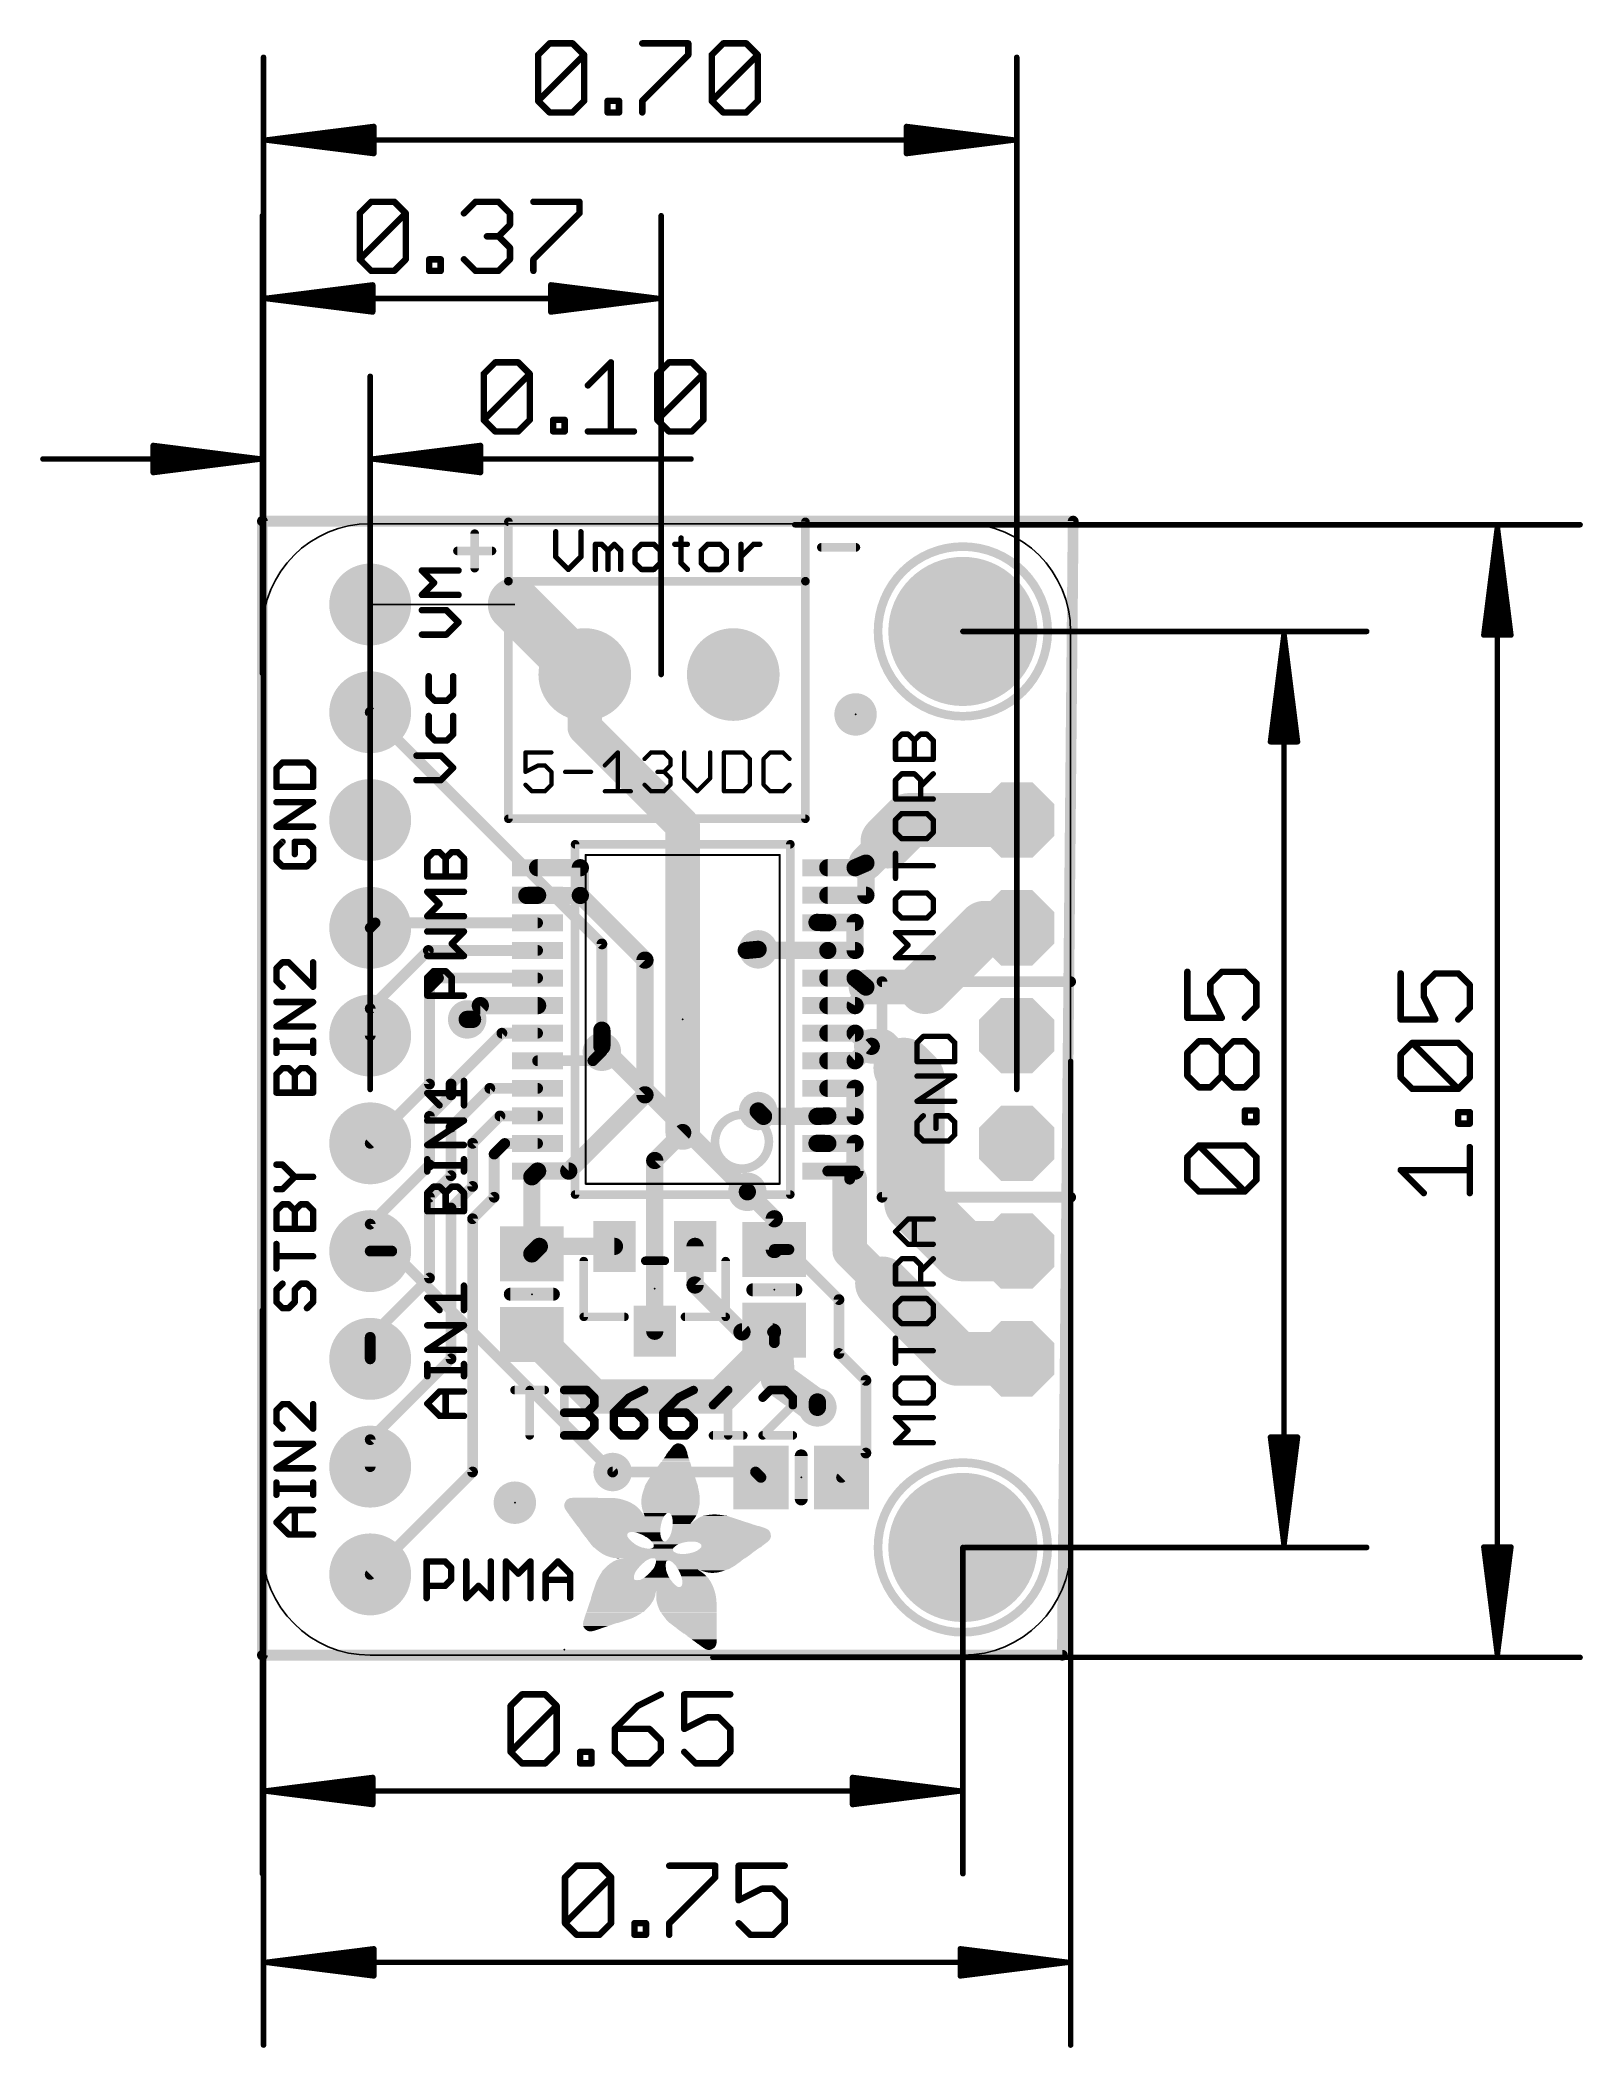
# Model space of a CAD drawing. Extents: x -5.2 to 31.1, y -9.3 to 38.1.
import ezdxf

# ---------------------------------------------------------------- set-up
doc = ezdxf.new("R2010")
doc.units = 0
for name, color, linetype in [('1', 12, 'CONTINUOUS'), ('16', 132, 'CONTINUOUS'), ('17', 110, 'CONTINUOUS'), ('18', 110, 'CONTINUOUS'), ('19', 53, 'CONTINUOUS'), ('20', 53, 'CONTINUOUS'), ('21', 40, 'CONTINUOUS'), ('23', 40, 'CONTINUOUS'), ('47', 253, 'CONTINUOUS')]:
    doc.layers.add(name, color=color, linetype=linetype)

# ---------------------------------------------------------------- blocks, each defined once
blk = doc.blocks.new('RECT')
blk.add_solid([(-0.5, -0.5), (0.5, -0.5), (-0.5, 0.5), (0.5, 0.5)])
blk = doc.blocks.new('PIE')
at = {"const_width": 0.5}
blk.add_lwpolyline([(0, -0.25, 1), (0, 0.25, 1), (0, -0.25)], format="xyb", dxfattribs=at)
blk = doc.blocks.new('ROUNDP')
at = {"const_width": 0.5}
blk.add_lwpolyline([(0, -0.25, 1), (0, 0.25, 1), (0, -0.25)], format="xyb", dxfattribs=at)
blk = doc.blocks.new('OCTAGONP')
at = {"const_width": 0.5}
blk.add_lwpolyline([(-0.25, -0.1036), (-0.25, 0.1036), (-0.1036, 0.25), (0.1036, 0.25), (0.25, 0.1036), (0.25, -0.1036), (0.1036, -0.25), (-0.1036, -0.25), (-0.25, -0.1036), (-0.25, 0.1036)], dxfattribs=at)
blk = doc.blocks.new('ROUNDV')
at = {"const_width": 0.5}
blk.add_lwpolyline([(0, -0.25, 1), (0, 0.25, 1), (0, -0.25)], format="xyb", dxfattribs=at)

msp = doc.modelspace()

# ---------------------------------------------------------------- linework, layer by layer
at = {"layer": '1'}
for points, const_width in [([(5.947, 24.765), (7.598, 23.114)], 1.27), ([(7.598, 21.866), (7.598, 23.114)], 0.8128), ([(9.906, 19.558), (7.598, 21.866)], 0.8128), ([(9.906, 12.319), (9.906, 19.558)], 0.8128), ([(14.732, 19.177), (15.24, 19.685)], 1.27), ([(15.24, 19.685), (17.78, 19.685)], 1.27), ([(14.224, 18.669), (14.732, 19.177)], 0.8128), ([(6.486, 18.561), (7.493, 18.561)], 0.4064), ([(7.493, 18.561), (7.493, 17.907)], 0.4064), ([(13.326, 18.561), (13.97, 18.561)], 0.4064), ([(13.97, 18.561), (14.224, 18.669)], 0.4064), ([(14.224, 18.669), (14.224, 17.911)], 0.4064), ([(6.232, 17.907), (6.486, 17.911)], 0.4064), ([(7.493, 17.907), (6.232, 17.907)], 0.4064), ([(9.017, 16.383), (7.493, 17.907)], 0.4064), ([(14.224, 17.911), (13.326, 17.911)], 0.4064), ([(17.018, 17.145), (15.621, 15.748)], 1.27), ([(17.78, 17.145), (17.018, 17.145)], 1.27), ([(2.656, 17.261), (2.54, 17.145)], 0.254), ([(6.486, 17.261), (2.656, 17.261)], 0.254), ([(13.97, 17.272), (13.072, 17.272)], 0.4064), ([(13.072, 17.272), (13.326, 17.261)], 0.4064), ([(13.97, 16.611), (13.97, 17.272)], 0.4064), ([(3.911, 16.611), (2.54, 15.24)], 0.254), ([(6.486, 16.611), (3.911, 16.611)], 0.254), ([(9.017, 13.208), (9.017, 16.383)], 0.4064), ([(11.404, 16.611), (11.684, 16.637)], 0.4064), ([(13.326, 16.611), (11.404, 16.611)], 0.4064), ([(13.326, 16.611), (13.97, 16.611)], 0.4064), ([(13.326, 15.961), (13.97, 15.961)], 0.4064), ([(13.97, 15.961), (14.224, 15.748)], 0.4064), ([(15.621, 15.748), (14.224, 15.748)], 0.8128), ([(4.15, 15.961), (3.937, 15.748)], 0.254), ([(3.937, 15.748), (3.937, 13.462)], 0.254), ([(6.486, 15.961), (4.15, 15.961)], 0.254), ([(14.224, 15.748), (13.97, 15.311)], 0.4064), ([(2.54, 15.24), (2.54, 14.605)], 0.254), ([(5.136, 15.311), (4.826, 14.986)], 0.4064), ([(6.486, 15.311), (5.136, 15.311)], 0.4064), ([(13.97, 15.311), (13.326, 15.311)], 0.4064), ([(5.644, 14.661), (4.445, 13.462)], 0.254), ([(6.486, 14.661), (5.644, 14.661)], 0.254), ([(13.97, 14.661), (13.326, 14.661)], 0.4064), ([(14.351, 14.351), (13.97, 14.661)], 0.4064), ([(14.351, 14.351), (14.605, 14.351)], 0.8128), ([(14.605, 14.351), (15.113, 13.843)], 0.8128), ([(8.001, 14.224), (7.788, 14.011)], 0.254), ([(13.326, 14.011), (13.97, 14.011)], 0.4064), ([(13.97, 14.011), (14.351, 14.351)], 0.4064), ([(15.113, 13.843), (15.367, 13.589)], 1.4224), ([(15.367, 13.589), (15.367, 10.668)], 1.4224), ([(7.788, 14.011), (6.486, 14.011)], 0.254), ([(3.937, 13.462), (2.54, 12.065)], 0.254), ([(4.445, 13.208), (3.937, 12.7)], 0.254), ([(4.445, 13.462), (4.445, 13.208)], 0.254), ([(5.36, 13.361), (4.445, 12.446)], 0.254), ([(6.486, 13.361), (5.36, 13.361)], 0.254), ([(7.22, 11.411), (9.017, 13.208)], 0.4064), ([(13.97, 13.361), (13.326, 13.361)], 0.4064), ([(13.97, 12.7), (13.97, 13.361)], 0.4064), ([(3.937, 12.7), (3.937, 11.557)], 0.254), ([(5.599, 12.711), (4.953, 12.065)], 0.254), ([(6.486, 12.711), (5.599, 12.711)], 0.254), ([(11.811, 12.7), (11.684, 12.827)], 0.4064), ([(13.072, 12.7), (11.811, 12.7)], 0.4064), ([(13.326, 12.711), (13.072, 12.7)], 0.4064), ([(13.072, 12.7), (13.97, 12.7)], 0.4064), ([(4.445, 12.446), (4.445, 11.303)], 0.254), ([(9.906, 12.319), (9.247, 11.66)], 0.4064), ([(4.953, 12.065), (4.953, 11.049)], 0.254), ([(5.711, 12.061), (5.461, 11.811)], 0.254), ([(5.461, 11.811), (5.461, 10.795)], 0.254), ([(6.486, 12.061), (5.711, 12.061)], 0.254), ([(9.247, 11.66), (9.247, 7.636)], 0.4064), ([(13.97, 12.065), (13.072, 12.065)], 0.4064), ([(13.072, 12.065), (13.326, 12.061)], 0.4064), ([(13.97, 11.411), (13.97, 12.065)], 0.4064), ([(3.937, 11.557), (2.54, 10.16)], 0.254), ([(4.445, 11.303), (3.937, 10.795)], 0.254), ([(6.486, 11.411), (6.35, 11.275)], 0.4064), ([(6.35, 11.275), (6.35, 9.459)], 0.4064), ([(6.486, 11.411), (7.22, 11.411)], 0.4064), ([(13.326, 11.411), (13.843, 11.411)], 0.254), ([(13.843, 11.2201), (13.843, 9.525)], 0.8128), ([(13.843, 11.411), (13.843, 11.2201)], 0.254), ([(13.97, 11.411), (13.843, 11.411)], 0.254), ([(15.367, 10.668), (16.51, 9.525)], 1.4224), ([(3.937, 10.795), (3.937, 8.89)], 0.254), ([(4.953, 11.049), (4.445, 10.541)], 0.254), ([(5.461, 10.795), (4.953, 10.287)], 0.254), ([(12.065, 10.287), (11.43, 10.922)], 0.4064), ([(4.445, 10.541), (4.445, 6.985)], 0.254), ([(4.953, 10.287), (4.953, 4.318)], 0.254), ([(12.065, 9.562), (12.065, 10.287)], 0.4064), ([(2.54, 10.16), (2.54, 9.525)], 0.254), ([(16.51, 9.525), (17.78, 9.525)], 1.4224), ([(6.35, 9.459), (6.527, 9.636)], 0.4064), ([(6.527, 9.636), (8.297, 9.636)], 0.4064), ([(10.197, 9.636), (10.197, 8.726)], 0.4064), ([(12.065, 9.562), (12.409, 9.562)], 0.254), ([(12.409, 9.562), (13.589, 8.382)], 0.254), ([(13.843, 9.525), (14.605, 8.763)], 0.8128), ([(3.937, 8.89), (2.54, 7.493)], 0.254), ([(14.605, 8.763), (16.383, 6.985)], 1.27), ([(10.197, 8.726), (11.303, 7.62)], 0.4064), ([(12.15, 6.519), (12.065, 7.662)], 0.8128), ([(13.589, 8.382), (13.589, 7.112)], 0.254), ([(2.54, 7.493), (2.54, 6.985)], 0.254), ([(6.35, 7.559), (7.813, 6.096)], 0.8128), ([(10.795, 6.096), (12.065, 7.366)], 0.8128), ([(11.303, 7.62), (12.023, 7.62)], 0.4064), ([(12.065, 7.662), (12.023, 7.62)], 0.254), ([(12.065, 7.366), (12.065, 7.662)], 0.254), ([(16.383, 6.985), (17.78, 6.985)], 1.27), ([(4.445, 6.985), (2.54, 5.08)], 0.254), ([(13.589, 7.112), (14.224, 6.477)], 0.254), ([(13.081, 5.842), (12.15, 6.519)], 0.8128), ([(7.813, 6.096), (10.795, 6.096)], 0.8128), ([(14.224, 6.477), (14.224, 4.765)], 0.254), ([(2.54, 5.08), (2.54, 4.445)], 0.254), ([(14.224, 4.765), (13.65, 4.191)], 0.254), ([(4.953, 4.318), (2.54, 1.905)], 0.254), ([(8.255, 4.318), (11.623, 4.318)], 0.254), ([(11.623, 4.318), (11.75, 4.191)], 0.254)]:
    msp.add_lwpolyline(points, dxfattribs=dict(at, const_width=const_width))
for points, const_width in [([(6.1715, 24.9895, 1), (5.7225, 24.5405)], 0.635), ([(7.3735, 22.8895, 1), (7.8225, 23.3385)], 0.635), ([(7.8012, 23.114, 1), (7.3948, 23.114)], 0.4064), ([(7.7417, 22.0097, 1), (7.4543, 21.7223)], 0.4064), ([(7.3948, 21.866, 1), (7.8012, 21.866)], 0.4064), ([(10.1092, 19.558, 1), (9.7028, 19.558)], 0.4064), ([(9.7623, 19.4143, 1), (10.0497, 19.7017)], 0.4064), ([(15.24, 20.0025, 1), (15.24, 19.3675)], 0.635), ([(15.4645, 19.4605, 1), (15.0155, 19.9095)], 0.635), ([(17.78, 19.3675, 1), (17.78, 20.0025)], 0.635), ([(14.5075, 19.4015, 1), (14.9565, 18.9525)], 0.635), ([(14.8757, 19.0333, 1), (14.5883, 19.3207)], 0.4064), ([(14.0803, 18.8127, 1), (14.3677, 18.5253)], 0.4064), ([(6.486, 18.6626, 1), (6.486, 18.4594)], 0.2032), ([(7.5946, 18.561, 1), (7.3914, 18.561)], 0.2032), ([(7.493, 18.4594, 1), (7.493, 18.6626)], 0.2032), ([(13.326, 18.6626, 1), (13.326, 18.4594)], 0.2032), ([(13.9302, 18.6545, 1), (14.0098, 18.4675)], 0.2032), ([(13.97, 18.4594, 1), (13.97, 18.6626)], 0.2032), ([(14.3256, 18.669, 1), (14.1224, 18.669)], 0.2032), ([(14.2638, 18.5755, 1), (14.1842, 18.7625)], 0.2032), ([(6.232, 18.0086, 1), (6.232, 17.8054)], 0.2032), ([(6.2304, 18.0086, 1), (6.2336, 17.8054)], 0.2032), ([(6.4876, 17.8094, 1), (6.4844, 18.0126)], 0.2032), ([(7.3914, 17.907, 1), (7.5946, 17.907)], 0.2032), ([(7.5648, 17.9788, 1), (7.4212, 17.8352)], 0.2032), ([(7.493, 17.8054, 1), (7.493, 18.0086)], 0.2032), ([(13.326, 18.0126, 1), (13.326, 17.8094)], 0.2032), ([(14.1224, 17.911, 1), (14.3256, 17.911)], 0.2032), ([(14.224, 17.8094, 1), (14.224, 18.0126)], 0.2032), ([(17.018, 17.4625, 1), (17.018, 16.8275)], 0.635), ([(17.2425, 16.9205, 1), (16.7935, 17.3695)], 0.635), ([(17.78, 16.8275, 1), (17.78, 17.4625)], 0.635), ([(2.4951, 17.1899, 1), (2.5849, 17.1001)], 0.127), ([(2.656, 17.3245, 1), (2.656, 17.1975)], 0.127), ([(2.7009, 17.2161, 1), (2.6111, 17.3059)], 0.127), ([(6.486, 17.1975, 1), (6.486, 17.3245)], 0.127), ([(13.072, 17.3736, 1), (13.072, 17.1704)], 0.2032), ([(13.0764, 17.3735, 1), (13.0676, 17.1705)], 0.2032), ([(13.3216, 17.1595, 1), (13.3304, 17.3625)], 0.2032), ([(14.0716, 17.272, 1), (13.8684, 17.272)], 0.2032), ([(13.97, 17.1704, 1), (13.97, 17.3736)], 0.2032), ([(3.911, 16.6745, 1), (3.911, 16.5475)], 0.127), ([(3.9559, 16.5661, 1), (3.8661, 16.6559)], 0.127), ([(6.486, 16.5475, 1), (6.486, 16.6745)], 0.127), ([(9.1186, 16.383, 1), (8.9154, 16.383)], 0.2032), ([(11.404, 16.7126, 1), (11.404, 16.5094)], 0.2032), ([(11.3946, 16.7122, 1), (11.4134, 16.5098)], 0.2032), ([(11.6934, 16.5358, 1), (11.6746, 16.7382)], 0.2032), ([(13.326, 16.7126, 1), (13.326, 16.5094)], 0.2032), ([(13.326, 16.5094, 1), (13.326, 16.7126)], 0.2032), ([(13.8684, 16.611, 1), (14.0716, 16.611)], 0.2032), ([(13.97, 16.5094, 1), (13.97, 16.7126)], 0.2032), ([(8.9452, 16.3112, 1), (9.0888, 16.4548)], 0.2032), ([(13.326, 16.0626, 1), (13.326, 15.8594)], 0.2032), ([(14.0353, 16.0388, 1), (13.9047, 15.8832)], 0.2032), ([(14.224, 15.9512, 1), (14.224, 15.5448)], 0.4064), ([(13.97, 15.8594, 1), (13.97, 16.0626)], 0.2032), ([(15.3965, 15.9725, 1), (15.8455, 15.5235)], 0.635), ([(15.621, 15.5448, 1), (15.621, 15.9512)], 0.4064), ([(4.0005, 15.748, 1), (3.8735, 15.748)], 0.127), ([(3.8921, 15.7929, 1), (3.9819, 15.7031)], 0.127), ([(4.15, 16.0245, 1), (4.15, 15.8975)], 0.127), ([(4.1949, 15.9161, 1), (4.1051, 16.0059)], 0.127), ([(6.486, 15.8975, 1), (6.486, 16.0245)], 0.127), ([(14.3118, 15.6969, 1), (14.1362, 15.7991)], 0.2032), ([(14.1587, 15.6702, 1), (14.2893, 15.8258)], 0.2032), ([(2.6035, 15.24, 1), (2.4765, 15.24)], 0.127), ([(2.4951, 15.2849, 1), (2.5849, 15.1951)], 0.127), ([(4.7525, 15.0561, 1), (4.8995, 14.9159)], 0.2032), ([(5.136, 15.4126, 1), (5.136, 15.2094)], 0.2032), ([(5.2095, 15.2409, 1), (5.0625, 15.3811)], 0.2032), ([(6.486, 15.2094, 1), (6.486, 15.4126)], 0.2032), ([(13.326, 15.4126, 1), (13.326, 15.2094)], 0.2032), ([(13.8822, 15.3621, 1), (14.0578, 15.2599)], 0.2032), ([(13.97, 15.2094, 1), (13.97, 15.4126)], 0.2032), ([(5.644, 14.7245, 1), (5.644, 14.5975)], 0.127), ([(5.6889, 14.6161, 1), (5.5991, 14.7059)], 0.127), ([(6.486, 14.5975, 1), (6.486, 14.7245)], 0.127), ([(13.326, 14.7626, 1), (13.326, 14.5594)], 0.2032), ([(14.0341, 14.7398, 1), (13.9059, 14.5822)], 0.2032), ([(13.97, 14.5594, 1), (13.97, 14.7626)], 0.2032), ([(14.351, 14.5542, 1), (14.351, 14.1478)], 0.4064), ([(14.7487, 14.4947, 1), (14.4613, 14.2073)], 0.4064), ([(14.605, 14.1478, 1), (14.605, 14.5542)], 0.4064), ([(2.4765, 14.605, 1), (2.6035, 14.605)], 0.127), ([(8.0459, 14.1791, 1), (7.9561, 14.2689)], 0.127), ([(13.326, 14.1126, 1), (13.326, 13.9094)], 0.2032), ([(13.97, 13.9094, 1), (13.97, 14.1126)], 0.2032), ([(14.4186, 14.2752, 1), (14.2834, 14.4268)], 0.2032), ([(14.2869, 14.2722, 1), (14.4151, 14.4298)], 0.2032), ([(15.3644, 14.0944, 1), (14.8616, 13.5916)], 0.7112), ([(15.7226, 13.589, 1), (15.0114, 13.589)], 0.7112), ([(6.486, 14.0745, 1), (6.486, 13.9475)], 0.127), ([(7.7431, 14.0559, 1), (7.8329, 13.9661)], 0.127), ([(7.788, 13.9475, 1), (7.788, 14.0745)], 0.127), ([(13.9024, 14.0868, 1), (14.0376, 13.9352)], 0.2032), ([(15.1156, 13.3376, 1), (15.6184, 13.8404)], 0.7112), ([(14.9693, 13.6993, 1), (15.2567, 13.9867)], 0.4064), ([(3.8735, 13.462, 1), (4.0005, 13.462)], 0.127), ([(3.9819, 13.4171, 1), (3.8921, 13.5069)], 0.127), ([(4.5085, 13.462, 1), (4.3815, 13.462)], 0.127), ([(4.4001, 13.5069, 1), (4.4899, 13.4171)], 0.127), ([(4.3815, 13.208, 1), (4.5085, 13.208)], 0.127), ([(4.4899, 13.1631, 1), (4.4001, 13.2529)], 0.127), ([(5.36, 13.4245, 1), (5.36, 13.2975)], 0.127), ([(5.4049, 13.3161, 1), (5.3151, 13.4059)], 0.127), ([(6.486, 13.2975, 1), (6.486, 13.4245)], 0.127), ([(8.9154, 13.208, 1), (9.1186, 13.208)], 0.2032), ([(9.0888, 13.1362, 1), (8.9452, 13.2798)], 0.2032), ([(13.326, 13.4626, 1), (13.326, 13.2594)], 0.2032), ([(14.0716, 13.361, 1), (13.8684, 13.361)], 0.2032), ([(13.97, 13.2594, 1), (13.97, 13.4626)], 0.2032), ([(4.0005, 12.7, 1), (3.8735, 12.7)], 0.127), ([(3.8921, 12.7449, 1), (3.9819, 12.6551)], 0.127), ([(5.599, 12.7745, 1), (5.599, 12.6475)], 0.127), ([(5.6439, 12.6661, 1), (5.5541, 12.7559)], 0.127), ([(6.486, 12.6475, 1), (6.486, 12.7745)], 0.127), ([(11.7558, 12.8988, 1), (11.6122, 12.7552)], 0.2032), ([(11.811, 12.8016, 1), (11.811, 12.5984)], 0.2032), ([(11.7392, 12.6282, 1), (11.8828, 12.7718)], 0.2032), ([(13.072, 12.8016, 1), (13.072, 12.5984)], 0.2032), ([(13.0676, 12.8015, 1), (13.0764, 12.5985)], 0.2032), ([(13.072, 12.5984, 1), (13.072, 12.8016)], 0.2032), ([(13.3304, 12.6095, 1), (13.3216, 12.8125)], 0.2032), ([(13.8684, 12.7, 1), (14.0716, 12.7)], 0.2032), ([(13.97, 12.5984, 1), (13.97, 12.8016)], 0.2032), ([(4.5085, 12.446, 1), (4.3815, 12.446)], 0.127), ([(4.4001, 12.4909, 1), (4.4899, 12.4011)], 0.127), ([(9.7028, 12.319, 1), (10.1092, 12.319)], 0.4064), ([(9.9778, 12.2472, 1), (9.8342, 12.3908)], 0.2032), ([(2.4951, 12.1099, 1), (2.5849, 12.0201)], 0.127), ([(5.0165, 12.065, 1), (4.8895, 12.065)], 0.127), ([(4.9081, 12.1099, 1), (4.9979, 12.0201)], 0.127), ([(5.5245, 11.811, 1), (5.3975, 11.811)], 0.127), ([(5.4161, 11.8559, 1), (5.5059, 11.7661)], 0.127), ([(5.711, 12.1245, 1), (5.711, 11.9975)], 0.127), ([(5.7559, 12.0161, 1), (5.6661, 12.1059)], 0.127), ([(6.486, 11.9975, 1), (6.486, 12.1245)], 0.127), ([(9.3486, 11.66, 1), (9.1454, 11.66)], 0.2032), ([(9.1752, 11.7318, 1), (9.3188, 11.5882)], 0.2032), ([(13.072, 12.1666, 1), (13.072, 11.9634)], 0.2032), ([(13.0736, 12.1666, 1), (13.0704, 11.9634)], 0.2032), ([(13.3244, 11.9594, 1), (13.3276, 12.1626)], 0.2032), ([(14.0716, 12.065, 1), (13.8684, 12.065)], 0.2032), ([(13.97, 11.9634, 1), (13.97, 12.1666)], 0.2032), ([(3.8735, 11.557, 1), (4.0005, 11.557)], 0.127), ([(3.9819, 11.5121, 1), (3.8921, 11.6019)], 0.127), ([(4.3815, 11.303, 1), (4.5085, 11.303)], 0.127), ([(4.4899, 11.2581, 1), (4.4001, 11.3479)], 0.127), ([(6.4516, 11.275, 1), (6.2484, 11.275)], 0.2032), ([(6.2782, 11.3468, 1), (6.4218, 11.2032)], 0.2032), ([(6.486, 11.5126, 1), (6.486, 11.3094)], 0.2032), ([(6.5578, 11.3392, 1), (6.4142, 11.4828)], 0.2032), ([(7.1482, 11.4828, 1), (7.2918, 11.3392)], 0.2032), ([(7.22, 11.3094, 1), (7.22, 11.5126)], 0.2032), ([(13.326, 11.4745, 1), (13.326, 11.3475)], 0.127), ([(14.0462, 11.2201, 1), (13.6398, 11.2201)], 0.4064), ([(13.9065, 11.411, 1), (13.7795, 11.411)], 0.127), ([(13.843, 11.4745, 1), (13.843, 11.3475)], 0.127), ([(13.8684, 11.411, 1), (14.0716, 11.411)], 0.2032), ([(13.843, 11.3475, 1), (13.843, 11.4745)], 0.127), ([(13.97, 11.3475, 1), (13.97, 11.4745)], 0.127), ([(15.6184, 10.9194, 1), (15.1156, 10.4166)], 0.7112), ([(4.0005, 10.795, 1), (3.8735, 10.795)], 0.127), ([(3.8921, 10.8399, 1), (3.9819, 10.7501)], 0.127), ([(4.8895, 11.049, 1), (5.0165, 11.049)], 0.127), ([(4.9979, 11.0041, 1), (4.9081, 11.0939)], 0.127), ([(5.5059, 10.7501, 1), (5.4161, 10.8399)], 0.127), ([(11.5018, 10.9938, 1), (11.3582, 10.8502)], 0.2032), ([(13.7795, 11.2201, 1), (13.9065, 11.2201)], 0.127), ([(15.0114, 10.668, 1), (15.7226, 10.668)], 0.7112), ([(4.5085, 10.541, 1), (4.3815, 10.541)], 0.127), ([(4.4001, 10.5859, 1), (4.4899, 10.4961)], 0.127), ([(5.0165, 10.287, 1), (4.8895, 10.287)], 0.127), ([(5.3975, 10.795, 1), (5.5245, 10.795)], 0.127), ([(12.1666, 10.287, 1), (11.9634, 10.287)], 0.2032), ([(11.9932, 10.2152, 1), (12.1368, 10.3588)], 0.2032), ([(2.6035, 10.16, 1), (2.4765, 10.16)], 0.127), ([(2.4951, 10.2049, 1), (2.5849, 10.1151)], 0.127), ([(4.9081, 10.3319, 1), (4.9979, 10.2421)], 0.127), ([(16.51, 9.8806, 1), (16.51, 9.1694)], 0.7112), ([(16.2586, 9.2736, 1), (16.7614, 9.7764)], 0.7112), ([(17.78, 9.1694, 1), (17.78, 9.8806)], 0.7112), ([(2.4765, 9.525, 1), (2.6035, 9.525)], 0.127), ([(6.2484, 9.459, 1), (6.4516, 9.459)], 0.2032), ([(6.2782, 9.5308, 1), (6.4218, 9.3872)], 0.2032), ([(6.527, 9.7376, 1), (6.527, 9.5344)], 0.2032), ([(6.5988, 9.5642, 1), (6.4552, 9.7078)], 0.2032), ([(8.297, 9.5344, 1), (8.297, 9.7376)], 0.2032), ([(10.2986, 9.636, 1), (10.0954, 9.636)], 0.2032), ([(11.9634, 9.562, 1), (12.1666, 9.562)], 0.2032), ([(12.065, 9.6255, 1), (12.065, 9.4985)], 0.127), ([(12.4539, 9.6069, 1), (12.3641, 9.5171)], 0.127), ([(12.409, 9.4985, 1), (12.409, 9.6255)], 0.127), ([(13.9867, 9.6687, 1), (13.6993, 9.3813)], 0.4064), ([(13.6398, 9.525, 1), (14.0462, 9.525)], 0.4064), ([(3.9819, 8.8451, 1), (3.8921, 8.9349)], 0.127), ([(14.8295, 8.9875, 1), (14.3805, 8.5385)], 0.635), ([(14.4613, 8.6193, 1), (14.7487, 8.9067)], 0.4064), ([(3.8735, 8.89, 1), (4.0005, 8.89)], 0.127), ([(10.0954, 8.726, 1), (10.2986, 8.726)], 0.2032), ([(10.2688, 8.7978, 1), (10.1252, 8.6542)], 0.2032), ([(12.2676, 7.6771, 1), (11.8624, 7.6469)], 0.4064), ([(13.6525, 8.382, 1), (13.5255, 8.382)], 0.127), ([(13.5441, 8.3371, 1), (13.6339, 8.4269)], 0.127), ([(2.6035, 7.493, 1), (2.4765, 7.493)], 0.127), ([(2.4951, 7.5379, 1), (2.5849, 7.4481)], 0.127), ([(6.4937, 7.7027, 1), (6.2063, 7.4153)], 0.4064), ([(9.1454, 7.636, 1), (9.3486, 7.636)], 0.2032), ([(11.303, 7.7216, 1), (11.303, 7.5184)], 0.2032), ([(11.2312, 7.5482, 1), (11.3748, 7.6918)], 0.2032), ([(12.2087, 7.2223, 1), (11.9213, 7.5097)], 0.4064), ([(11.9781, 7.6649, 1), (12.0679, 7.5751)], 0.127), ([(12.023, 7.5184, 1), (12.023, 7.7216)], 0.2032), ([(12.1285, 7.662, 1), (12.0015, 7.662)], 0.127), ([(12.1099, 7.6171, 1), (12.0201, 7.7069)], 0.127), ([(16.383, 7.3025, 1), (16.383, 6.6675)], 0.635), ([(17.78, 6.6675, 1), (17.78, 7.3025)], 0.635), ([(4.4899, 6.9401, 1), (4.4001, 7.0299)], 0.127), ([(12.0015, 7.366, 1), (12.1285, 7.366)], 0.127), ([(13.6339, 7.1569, 1), (13.5441, 7.0671)], 0.127), ([(13.5255, 7.112, 1), (13.6525, 7.112)], 0.127), ([(16.1585, 6.7605, 1), (16.6075, 7.2095)], 0.635), ([(2.4765, 6.985, 1), (2.6035, 6.985)], 0.127), ([(4.3815, 6.985, 1), (4.5085, 6.985)], 0.127), ([(12.2695, 6.6833, 1), (12.0305, 6.3547)], 0.4064), ([(11.9474, 6.5039, 1), (12.3526, 6.5341)], 0.4064), ([(7.813, 6.2992, 1), (7.813, 5.8928)], 0.4064), ([(7.6693, 5.9523, 1), (7.9567, 6.2397)], 0.4064), ([(10.6513, 6.2397, 1), (10.9387, 5.9523)], 0.4064), ([(10.795, 5.8928, 1), (10.795, 6.2992)], 0.4064), ([(12.9615, 5.6777, 1), (13.2005, 6.0063)], 0.4064), ([(14.2875, 6.477, 1), (14.1605, 6.477)], 0.127), ([(14.1791, 6.4321, 1), (14.2689, 6.5219)], 0.127), ([(2.6035, 5.08, 1), (2.4765, 5.08)], 0.127), ([(2.4951, 5.1249, 1), (2.5849, 5.0351)], 0.127), ([(14.1605, 4.765, 1), (14.2875, 4.765)], 0.127), ([(14.2689, 4.7201, 1), (14.1791, 4.8099)], 0.127), ([(2.4765, 4.445, 1), (2.6035, 4.445)], 0.127), ([(4.8895, 4.318, 1), (5.0165, 4.318)], 0.127), ([(4.9979, 4.2731, 1), (4.9081, 4.3629)], 0.127), ([(8.255, 4.3815, 1), (8.255, 4.2545)], 0.127), ([(11.6679, 4.3629, 1), (11.5781, 4.2731)], 0.127), ([(11.623, 4.2545, 1), (11.623, 4.3815)], 0.127), ([(11.7051, 4.1461, 1), (11.7949, 4.2359)], 0.127), ([(13.6051, 4.2359, 1), (13.6949, 4.1461)], 0.127), ([(2.4951, 1.9499, 1), (2.5849, 1.8601)], 0.127)]:
    msp.add_lwpolyline(points, format="xyb", dxfattribs=dict(at, const_width=const_width))
at = {"layer": '16'}
for points, const_width in [([(0, 0), (0, 26.73)], 0.254), ([(0, 26.73), (19.11, 26.73)], 0.254), ([(19.11, 26.73), (18.856, 0)], 0.254), ([(2.54, 22.225), (8.001, 16.764)], 0.254), ([(8.001, 16.764), (8.001, 14.732)], 0.254), ([(4.826, 14.986), (4.953, 14.986)], 0.4064), ([(8.001, 14.351), (8.001, 14.732)], 0.4064), ([(8.001, 14.732), (8.001, 14.224)], 0.254), ([(11.43, 10.922), (8.001, 14.351)], 0.4064), ([(2.54, 9.525), (3.048, 9.525)], 0.254), ([(3.048, 9.525), (8.255, 4.318)], 0.254), ([(13.081, 5.842), (13.081, 5.969)], 0.4064), ([(18.856, 0), (0, 0)], 0.254)]:
    msp.add_lwpolyline(points, dxfattribs=dict(at, const_width=const_width))
for points, const_width in [([(0.0635, 26.73, 1), (-0.0635, 26.73)], 0.127), ([(0, 26.7935, 1), (0, 26.6665)], 0.127), ([(19.1735, 26.7294, 1), (19.0465, 26.7306)], 0.127), ([(19.11, 26.6665, 1), (19.11, 26.7935)], 0.127), ([(2.5849, 22.2699, 1), (2.4951, 22.1801)], 0.127), ([(8.0645, 16.764, 1), (7.9375, 16.764)], 0.127), ([(7.9561, 16.7191, 1), (8.0459, 16.8089)], 0.127), ([(4.826, 15.0876, 1), (4.826, 14.8844)], 0.2032), ([(4.953, 14.8844, 1), (4.953, 15.0876)], 0.2032), ([(8.1026, 14.732, 1), (7.8994, 14.732)], 0.2032), ([(8.0645, 14.732, 1), (7.9375, 14.732)], 0.127), ([(7.9375, 14.732, 1), (8.0645, 14.732)], 0.127), ([(7.8994, 14.351, 1), (8.1026, 14.351)], 0.2032), ([(8.0728, 14.4228, 1), (7.9292, 14.2792)], 0.2032), ([(7.9375, 14.224, 1), (8.0645, 14.224)], 0.127), ([(11.3582, 10.8502, 1), (11.5018, 10.9938)], 0.2032), ([(2.54, 9.5885, 1), (2.54, 9.4615)], 0.127), ([(3.0929, 9.5699, 1), (3.0031, 9.4801)], 0.127), ([(3.048, 9.4615, 1), (3.048, 9.5885)], 0.127), ([(13.1826, 5.969, 1), (12.9794, 5.969)], 0.2032), ([(12.9794, 5.842, 1), (13.1826, 5.842)], 0.2032), ([(8.2101, 4.2731, 1), (8.2999, 4.3629)], 0.127), ([(0, 0.0635, 1), (0, -0.0635)], 0.127), ([(-0.0635, 0, 1), (0.0635, 0)], 0.127), ([(18.7925, 0.0006, 1), (18.9195, -0.0006)], 0.127), ([(18.856, -0.0635, 1), (18.856, 0.0635)], 0.127)]:
    msp.add_lwpolyline(points, format="xyb", dxfattribs=dict(at, const_width=const_width))
at = {"layer": '19'}
msp.add_line((5.947, 24.765), (2.54, 24.765), dxfattribs=at)
at = {"layer": '20'}
for p, q in [((2.54, 26.67), (16.51, 26.67)), ((0, 2.54), (0, 24.13)), ((19.05, 24.13), (19.05, 2.54)), ((16.51, 0), (2.54, 0))]:
    msp.add_line(p, q, dxfattribs=at)
for centre, start, end in [((2.54, 24.13), 90, 180), ((16.51, 24.13), 0, 90), ((2.54, 2.54), 180, 270), ((16.51, 2.54), 270, 0)]:
    msp.add_arc(centre, 2.54, start, end, dxfattribs=at)
at = {"layer": '21'}
for points, const_width in [([(5.0033, 25.6206), (5.0033, 26.4341)], 0.2032), ([(12.798, 26.714), (5.798, 26.714)], 0.2032), ([(5.798, 26.714), (5.798, 25.314)], 0.2032), ([(6.9135, 26.4803), (6.9135, 25.8871)], 0.127), ([(7.5067, 25.8871), (7.5067, 26.4803)], 0.127), ([(12.798, 25.314), (12.798, 26.714)], 0.2032), ([(4.5965, 26.0273), (5.41, 26.0273)], 0.2032), ([(7.849, 25.5905), (7.849, 26.1837)], 0.127), ([(7.849, 26.1837), (7.9973, 26.1837)], 0.127), ([(7.9973, 26.1837), (8.1456, 26.0354)], 0.127), ([(8.1456, 26.0354), (8.2939, 26.1837)], 0.127), ([(8.1456, 26.0354), (8.1456, 25.5905)], 0.127), ([(8.2939, 26.1837), (8.4422, 26.0354)], 0.127), ([(8.4422, 26.0354), (8.4422, 25.5905)], 0.127), ([(8.9328, 26.1837), (8.7845, 26.0354)], 0.127), ([(8.7845, 26.0354), (8.7845, 25.7388)], 0.127), ([(9.2294, 26.1837), (8.9328, 26.1837)], 0.127), ([(9.3777, 26.0354), (9.2294, 26.1837)], 0.127), ([(9.3777, 25.7388), (9.3777, 26.0354)], 0.127), ([(9.7201, 26.1837), (10.0166, 26.1837)], 0.127), ([(9.8683, 26.332), (9.8683, 25.7388)], 0.127), ([(10.492, 26.1837), (10.3437, 26.0354)], 0.127), ([(10.3437, 26.0354), (10.3437, 25.7388)], 0.127), ([(10.7886, 26.1837), (10.492, 26.1837)], 0.127), ([(10.9369, 26.0354), (10.7886, 26.1837)], 0.127), ([(10.9369, 25.7388), (10.9369, 26.0354)], 0.127), ([(11.2793, 25.5905), (11.2793, 26.1837)], 0.127), ([(11.2793, 25.8871), (11.5758, 26.1837)], 0.127), ([(11.5758, 26.1837), (11.7241, 26.1837)], 0.127), ([(13.1746, 26.1117), (13.9881, 26.1117)], 0.2032), ([(4.0466, 25.2788), (3.7585, 25.5669)], 0.1524), ([(3.7585, 25.5669), (4.6228, 25.5669)], 0.1524), ([(6.9135, 25.8871), (7.2101, 25.5905)], 0.127), ([(7.2101, 25.5905), (7.5067, 25.8871)], 0.127), ([(8.7845, 25.7388), (8.9328, 25.5905)], 0.127), ([(8.9328, 25.5905), (9.2294, 25.5905)], 0.127), ([(9.2294, 25.5905), (9.3777, 25.7388)], 0.127), ([(9.8683, 25.7388), (10.0166, 25.5905)], 0.127), ([(10.3437, 25.7388), (10.492, 25.5905)], 0.127), ([(10.492, 25.5905), (10.7886, 25.5905)], 0.127), ([(10.7886, 25.5905), (10.9369, 25.7388)], 0.127), ([(3.7585, 24.9907), (4.0466, 25.2788)], 0.1524), ([(5.798, 25.314), (5.798, 19.714)], 0.2032), ([(12.798, 25.314), (5.798, 25.314)], 0.2032), ([(12.798, 19.714), (12.798, 25.314)], 0.2032), ([(4.6228, 24.9907), (3.7585, 24.9907)], 0.1524), ([(4.3347, 24.6314), (3.7585, 24.6314)], 0.1524), ([(4.6228, 24.3433), (4.3347, 24.6314)], 0.1524), ([(4.3347, 24.0552), (4.6228, 24.3433)], 0.1524), ([(3.7585, 24.0552), (4.3347, 24.0552)], 0.1524), ([(3.9196, 23.0735), (3.9196, 22.6413)], 0.1524), ([(3.9196, 22.6413), (4.0636, 22.4972)], 0.1524), ([(4.3517, 22.4972), (4.4958, 22.6413)], 0.1524), ([(4.4958, 22.6413), (4.4958, 23.0735)], 0.1524), ([(4.0636, 22.4972), (4.3517, 22.4972)], 0.1524), ([(3.9196, 22.1379), (3.9196, 21.7058)], 0.1524), ([(3.9196, 21.7058), (4.0636, 21.5617)], 0.1524), ([(4.3517, 21.5617), (4.4958, 21.7058)], 0.1524), ([(4.4958, 21.7058), (4.4958, 22.1379)], 0.1524), ([(14.9217, 21.561), (15.07, 21.7093)], 0.127), ([(15.07, 21.7093), (15.2183, 21.7093)], 0.127), ([(15.2183, 21.7093), (15.3666, 21.561)], 0.127), ([(15.3666, 21.561), (15.5149, 21.7093)], 0.127), ([(15.5149, 21.7093), (15.6632, 21.7093)], 0.127), ([(15.6632, 21.7093), (15.8115, 21.561)], 0.127), ([(4.0636, 21.5617), (4.3517, 21.5617)], 0.1524), ([(6.8109, 21.278), (6.2008, 21.278)], 0.1016), ([(6.2008, 21.278), (6.2008, 20.8204)], 0.1016), ([(8.0718, 20.9729), (8.3769, 21.278)], 0.1016), ([(8.3769, 21.278), (8.3769, 20.3628)], 0.1016), ([(9.0074, 21.1255), (9.1599, 21.278)], 0.1016), ([(9.1599, 21.278), (9.4649, 21.278)], 0.1016), ([(9.4649, 21.278), (9.6175, 21.1255)], 0.1016), ([(9.9429, 21.278), (9.9429, 20.6679)], 0.1016), ([(10.553, 20.6679), (10.553, 21.278)], 0.1016), ([(10.8784, 21.278), (10.8784, 20.3628)], 0.1016), ([(11.336, 21.278), (10.8784, 21.278)], 0.1016), ([(11.4885, 21.1255), (11.336, 21.278)], 0.1016), ([(11.9664, 21.278), (11.8139, 21.1255)], 0.1016), ([(12.2715, 21.278), (11.9664, 21.278)], 0.1016), ([(12.424, 21.1255), (12.2715, 21.278)], 0.1016), ([(14.9217, 21.1161), (14.9217, 21.561)], 0.127), ([(15.3666, 21.1161), (15.3666, 21.561)], 0.127), ([(15.8115, 21.561), (15.8115, 21.1161)], 0.127), ([(0.4735, 21.0415), (0.3295, 20.8974)], 0.1524), ([(0.3295, 20.8974), (0.3295, 20.4652)], 0.1524), ([(1.0497, 21.0415), (0.4735, 21.0415)], 0.1524), ([(1.1938, 20.8974), (1.0497, 21.0415)], 0.1524), ([(1.1938, 20.4652), (1.1938, 20.8974)], 0.1524), ([(4.2077, 21.2024), (3.6315, 21.2024)], 0.1524), ([(4.4958, 20.9143), (4.2077, 21.2024)], 0.1524), ([(4.2077, 20.6262), (4.4958, 20.9143)], 0.1524), ([(6.2008, 20.8204), (6.5059, 20.9729)], 0.1016), ([(6.5059, 20.9729), (6.6584, 20.9729)], 0.1016), ([(6.6584, 20.9729), (6.8109, 20.8204)], 0.1016), ([(6.8109, 20.8204), (6.8109, 20.5153)], 0.1016), ([(7.1363, 20.8204), (7.7464, 20.8204)], 0.1016), ([(9.4649, 20.8204), (9.3124, 20.8204)], 0.1016), ([(9.6175, 20.9729), (9.4649, 20.8204)], 0.1016), ([(9.4649, 20.8204), (9.6175, 20.6679)], 0.1016), ([(9.6175, 21.1255), (9.6175, 20.9729)], 0.1016), ([(11.4885, 20.5153), (11.4885, 21.1255)], 0.1016), ([(11.8139, 21.1255), (11.8139, 20.5153)], 0.1016), ([(15.8115, 21.1161), (14.9217, 21.1161)], 0.127), ([(14.9217, 20.6255), (15.07, 20.7737)], 0.127), ([(15.07, 20.7737), (15.3666, 20.7737)], 0.127), ([(15.3666, 20.7737), (15.5149, 20.6255)], 0.127), ([(15.5149, 20.4772), (15.8115, 20.7737)], 0.127), ([(0.3295, 20.4652), (1.1938, 20.4652)], 0.1524), ([(3.6315, 20.6262), (4.2077, 20.6262)], 0.1524), ([(6.3533, 20.3628), (6.2008, 20.5153)], 0.1016), ([(6.6584, 20.3628), (6.3533, 20.3628)], 0.1016), ([(6.8109, 20.5153), (6.6584, 20.3628)], 0.1016), ([(8.0718, 20.3628), (8.682, 20.3628)], 0.1016), ([(9.1599, 20.3628), (9.0074, 20.5153)], 0.1016), ([(9.4649, 20.3628), (9.1599, 20.3628)], 0.1016), ([(9.6175, 20.5153), (9.4649, 20.3628)], 0.1016), ([(9.6175, 20.6679), (9.6175, 20.5153)], 0.1016), ([(9.9429, 20.6679), (10.2479, 20.3628)], 0.1016), ([(10.2479, 20.3628), (10.553, 20.6679)], 0.1016), ([(10.8784, 20.3628), (11.336, 20.3628)], 0.1016), ([(11.336, 20.3628), (11.4885, 20.5153)], 0.1016), ([(11.8139, 20.5153), (11.9664, 20.3628)], 0.1016), ([(11.9664, 20.3628), (12.2715, 20.3628)], 0.1016), ([(12.2715, 20.3628), (12.424, 20.5153)], 0.1016), ([(14.9217, 20.1806), (14.9217, 20.6255)], 0.127), ([(15.5149, 20.6255), (15.5149, 20.1806)], 0.127), ([(0.3295, 19.5297), (1.1938, 20.1059)], 0.1524), ([(1.1938, 20.1059), (0.3295, 20.1059)], 0.1524), ([(15.8115, 20.1806), (14.9217, 20.1806)], 0.127), ([(15.07, 19.8382), (14.9217, 19.6899)], 0.127), ([(15.6632, 19.8382), (15.07, 19.8382)], 0.127), ([(15.8115, 19.6899), (15.6632, 19.8382)], 0.127), ([(1.1938, 19.5297), (0.3295, 19.5297)], 0.1524), ([(5.798, 19.714), (12.798, 19.714)], 0.2032), ([(14.9217, 19.6899), (14.9217, 19.3933)], 0.127), ([(14.9217, 19.3933), (15.07, 19.2451)], 0.127), ([(15.6632, 19.2451), (15.8115, 19.3933)], 0.127), ([(15.8115, 19.3933), (15.8115, 19.6899)], 0.127), ([(0.4735, 19.1704), (0.3295, 19.0264)], 0.1524), ([(0.3295, 19.0264), (0.3295, 18.7383)], 0.1524), ([(1.0497, 19.1704), (0.7616, 19.1704)], 0.1524), ([(0.7616, 19.1704), (0.7616, 18.8823)], 0.1524), ([(1.1938, 19.0264), (1.0497, 19.1704)], 0.1524), ([(1.1938, 18.7383), (1.1938, 19.0264)], 0.1524), ([(3.8855, 18.7849), (4.0295, 18.929)], 0.1524), ([(4.0295, 18.929), (4.1736, 18.929)], 0.1524), ([(4.1736, 18.929), (4.3176, 18.7849)], 0.1524), ([(4.3176, 18.7849), (4.4617, 18.929)], 0.1524), ([(4.4617, 18.929), (4.6057, 18.929)], 0.1524), ([(4.6057, 18.929), (4.7498, 18.7849)], 0.1524), ([(12.442, 19.114), (7.37, 19.114)], 0.2032), ([(7.37, 19.114), (7.37, 10.858)], 0.2032), ([(12.442, 10.858), (12.442, 19.114)], 0.2032), ([(14.9217, 18.3095), (14.9217, 18.9027)], 0.127), ([(15.07, 19.2451), (15.6632, 19.2451)], 0.127), ([(0.3295, 18.7383), (0.4735, 18.5942)], 0.1524), ([(0.4735, 18.5942), (1.0497, 18.5942)], 0.1524), ([(1.0497, 18.5942), (1.1938, 18.7383)], 0.1524), ([(3.8855, 18.3528), (3.8855, 18.7849)], 0.1524), ([(4.3176, 18.3528), (4.3176, 18.7849)], 0.1524), ([(4.7498, 18.7849), (4.7498, 18.3528)], 0.1524), ([(7.62, 18.86), (12.192, 18.86)], 0.0508), ([(7.62, 18.86), (7.62, 11.112)], 0.0508), ([(12.192, 11.112), (12.192, 18.86)], 0.0508), ([(15.8115, 18.6061), (14.9217, 18.6061)], 0.127), ([(4.7498, 18.3528), (3.8855, 18.3528)], 0.1524), ([(4.1736, 17.7053), (3.8855, 17.9935)], 0.1524), ([(3.8855, 17.9935), (4.7498, 17.9935)], 0.1524), ([(15.07, 17.9672), (14.9217, 17.8189)], 0.127), ([(15.6632, 17.9672), (15.07, 17.9672)], 0.127), ([(15.8115, 17.8189), (15.6632, 17.9672)], 0.127), ([(3.8855, 17.4172), (4.1736, 17.7053)], 0.1524), ([(14.9217, 17.8189), (14.9217, 17.5223)], 0.127), ([(14.9217, 17.5223), (15.07, 17.374)], 0.127), ([(15.6632, 17.374), (15.8115, 17.5223)], 0.127), ([(15.8115, 17.5223), (15.8115, 17.8189)], 0.127), ([(4.7498, 17.4172), (3.8855, 17.4172)], 0.1524), ([(4.7498, 17.0579), (3.8855, 17.0579)], 0.1524), ([(4.4617, 16.7698), (4.7498, 17.0579)], 0.1524), ([(15.2183, 16.7351), (14.9217, 17.0317)], 0.127), ([(14.9217, 17.0317), (15.8115, 17.0317)], 0.127), ([(15.07, 17.374), (15.6632, 17.374)], 0.127), ([(4.7498, 16.4817), (4.4617, 16.7698)], 0.1524), ([(14.9217, 16.4385), (15.2183, 16.7351)], 0.127), ([(0.4735, 16.3311), (0.3295, 16.1871)], 0.1524), ([(0.3295, 16.1871), (0.3295, 15.899)], 0.1524), ([(0.6176, 16.3311), (0.4735, 16.3311)], 0.1524), ([(1.1938, 15.7549), (0.6176, 16.3311)], 0.1524), ([(1.1938, 16.3311), (1.1938, 15.7549)], 0.1524), ([(3.8855, 16.4817), (4.7498, 16.4817)], 0.1524), ([(3.8855, 15.9784), (4.0295, 16.1224)], 0.1524), ([(4.0295, 16.1224), (4.3176, 16.1224)], 0.1524), ([(4.3176, 16.1224), (4.4617, 15.9784)], 0.1524), ([(15.8115, 16.4385), (14.9217, 16.4385)], 0.127), ([(0.3295, 15.899), (0.4735, 15.7549)], 0.1524), ([(3.8855, 15.5462), (3.8855, 15.9784)], 0.1524), ([(4.7498, 15.5462), (3.8855, 15.5462)], 0.1524), ([(4.4617, 15.9784), (4.4617, 15.5462)], 0.1524), ([(19.05, 15.875), (14.605, 15.875)], 0.254), ([(14.605, 15.875), (14.605, 10.795)], 0.254), ([(0.3295, 14.8194), (1.1938, 15.3956)], 0.1524), ([(1.1938, 15.3956), (0.3295, 15.3956)], 0.1524), ([(1.1938, 14.8194), (0.3295, 14.8194)], 0.1524), ([(0.3295, 14.1957), (0.3295, 14.4838)], 0.1524), ([(1.1938, 14.3398), (0.3295, 14.3398)], 0.1524), ([(1.1938, 14.1957), (1.1938, 14.4838)], 0.1524), ([(15.578, 14.5847), (15.4297, 14.4364)], 0.127), ([(15.4297, 14.4364), (15.4297, 13.9915)], 0.127), ([(16.1712, 14.5847), (15.578, 14.5847)], 0.127), ([(16.3195, 14.4364), (16.1712, 14.5847)], 0.127), ([(16.3195, 13.9915), (16.3195, 14.4364)], 0.127), ([(0.3295, 13.6924), (0.4735, 13.8364)], 0.1524), ([(0.3295, 13.2602), (0.3295, 13.6924)], 0.1524), ([(0.4735, 13.8364), (0.6176, 13.8364)], 0.1524), ([(0.6176, 13.8364), (0.7616, 13.6924)], 0.1524), ([(0.7616, 13.6924), (0.9057, 13.8364)], 0.1524), ([(0.7616, 13.2602), (0.7616, 13.6924)], 0.1524), ([(0.9057, 13.8364), (1.0497, 13.8364)], 0.1524), ([(1.0497, 13.8364), (1.1938, 13.6924)], 0.1524), ([(1.1938, 13.6924), (1.1938, 13.2602)], 0.1524), ([(15.4297, 13.9915), (16.3195, 13.9915)], 0.127), ([(1.1938, 13.2602), (0.3295, 13.2602)], 0.1524), ([(4.1736, 12.9609), (3.8855, 13.249)], 0.1524), ([(3.8855, 13.249), (4.7498, 13.249)], 0.1524), ([(4.7498, 12.9609), (4.7498, 13.5371)], 0.1524), ([(15.4297, 13.056), (16.3195, 13.6492)], 0.127), ([(16.3195, 13.6492), (15.4297, 13.6492)], 0.127), ([(16.3195, 13.056), (15.4297, 13.056)], 0.127), ([(15.578, 12.7137), (15.4297, 12.5654)], 0.127), ([(16.1712, 12.7137), (15.8746, 12.7137)], 0.127), ([(15.8746, 12.7137), (15.8746, 12.4171)], 0.127), ([(16.3195, 12.5654), (16.1712, 12.7137)], 0.127), ([(3.8855, 12.0254), (4.7498, 12.6016)], 0.1524), ([(4.7498, 12.6016), (3.8855, 12.6016)], 0.1524), ([(15.4297, 12.5654), (15.4297, 12.2688)], 0.127), ([(15.4297, 12.2688), (15.578, 12.1205)], 0.127), ([(16.1712, 12.1205), (16.3195, 12.2688)], 0.127), ([(16.3195, 12.2688), (16.3195, 12.5654)], 0.127), ([(4.7498, 12.0254), (3.8855, 12.0254)], 0.1524), ([(15.578, 12.1205), (16.1712, 12.1205)], 0.127), ([(0.4735, 11.563), (0.3295, 11.563)], 0.1524), ([(0.7616, 11.2749), (0.4735, 11.563)], 0.1524), ([(3.8855, 11.4017), (3.8855, 11.6898)], 0.1524), ([(4.7498, 11.5458), (3.8855, 11.5458)], 0.1524), ([(4.7498, 11.4017), (4.7498, 11.6898)], 0.1524), ([(0.3295, 10.9868), (0.4735, 10.9868)], 0.1524), ([(0.4735, 10.9868), (0.7616, 11.2749)], 0.1524), ([(0.7616, 11.2749), (1.1938, 11.2749)], 0.1524), ([(3.8855, 10.8984), (4.0295, 11.0424)], 0.1524), ([(3.8855, 10.4662), (3.8855, 10.8984)], 0.1524), ([(4.0295, 11.0424), (4.1736, 11.0424)], 0.1524), ([(4.1736, 11.0424), (4.3176, 10.8984)], 0.1524), ([(4.3176, 10.8984), (4.4617, 11.0424)], 0.1524), ([(4.3176, 10.4662), (4.3176, 10.8984)], 0.1524), ([(4.4617, 11.0424), (4.6057, 11.0424)], 0.1524), ([(4.6057, 11.0424), (4.7498, 10.8984)], 0.1524), ([(4.7498, 10.8984), (4.7498, 10.4662)], 0.1524), ([(12.442, 10.858), (7.37, 10.858)], 0.2032), ([(12.192, 11.112), (7.62, 11.112)], 0.0508), ([(14.605, 10.795), (19.05, 10.795)], 0.254), ([(0.3295, 10.4834), (0.4735, 10.6275)], 0.1524), ([(0.3295, 10.0512), (0.3295, 10.4834)], 0.1524), ([(0.4735, 10.6275), (0.6176, 10.6275)], 0.1524), ([(0.6176, 10.6275), (0.7616, 10.4834)], 0.1524), ([(0.7616, 10.4834), (0.9057, 10.6275)], 0.1524), ([(0.7616, 10.0512), (0.7616, 10.4834)], 0.1524), ([(0.9057, 10.6275), (1.0497, 10.6275)], 0.1524), ([(1.0497, 10.6275), (1.1938, 10.4834)], 0.1524), ([(1.1938, 10.4834), (1.1938, 10.0512)], 0.1524), ([(4.7498, 10.4662), (3.8855, 10.4662)], 0.1524), ([(1.1938, 10.0512), (0.3295, 10.0512)], 0.1524), ([(14.9217, 9.9827), (15.2183, 10.2793)], 0.127), ([(15.2183, 9.6861), (14.9217, 9.9827)], 0.127), ([(15.2183, 10.2793), (15.8115, 10.2793)], 0.127), ([(15.3666, 9.6861), (15.3666, 10.2793)], 0.127), ([(0.3295, 9.1157), (0.3295, 9.6919)], 0.1524), ([(1.1938, 9.4038), (0.3295, 9.4038)], 0.1524), ([(15.8115, 9.6861), (15.2183, 9.6861)], 0.127), ([(7.5746, 7.9756), (7.5746, 9.2884)], 0.2032), ([(9.0246, 9.2964), (9.4834, 9.2964)], 0.2032), ([(10.9194, 9.2884), (10.9194, 7.9756)], 0.2032), ([(14.9217, 9.1955), (15.07, 9.3437)], 0.127), ([(14.9217, 8.7506), (14.9217, 9.1955)], 0.127), ([(15.07, 9.3437), (15.3666, 9.3437)], 0.127), ([(15.3666, 9.3437), (15.5149, 9.1955)], 0.127), ([(15.5149, 9.0472), (15.8115, 9.3437)], 0.127), ([(15.5149, 9.1955), (15.5149, 8.7506)], 0.127), ([(0.4735, 8.7564), (0.3295, 8.6124)], 0.1524), ([(0.3295, 8.6124), (0.3295, 8.3243)], 0.1524), ([(0.7616, 8.6124), (0.9057, 8.7564)], 0.1524), ([(0.7616, 8.3243), (0.7616, 8.6124)], 0.1524), ([(0.9057, 8.7564), (1.0497, 8.7564)], 0.1524), ([(1.0497, 8.7564), (1.1938, 8.6124)], 0.1524), ([(1.1938, 8.6124), (1.1938, 8.3243)], 0.1524), ([(4.7498, 8.1349), (4.7498, 8.7111)], 0.1524), ([(6.858, 8.509), (5.842, 8.509)], 0.3048), ([(12.573, 8.612), (11.557, 8.612)], 0.3048), ([(15.8115, 8.7506), (14.9217, 8.7506)], 0.127), ([(0.3295, 8.3243), (0.4735, 8.1802)], 0.1524), ([(0.4735, 8.1802), (0.6176, 8.1802)], 0.1524), ([(0.6176, 8.1802), (0.7616, 8.3243)], 0.1524), ([(1.1938, 8.3243), (1.0497, 8.1802)], 0.1524), ([(4.1736, 8.1349), (3.8855, 8.423)], 0.1524), ([(3.8855, 8.423), (4.7498, 8.423)], 0.1524), ([(8.5334, 7.9756), (7.5746, 7.9756)], 0.2032), ([(10.9194, 7.9756), (9.9606, 7.9756)], 0.2032), ([(15.07, 8.4082), (14.9217, 8.2599)], 0.127), ([(14.9217, 8.2599), (14.9217, 7.9633)], 0.127), ([(15.6632, 8.4082), (15.07, 8.4082)], 0.127), ([(15.8115, 8.2599), (15.6632, 8.4082)], 0.127), ([(15.8115, 7.9633), (15.8115, 8.2599)], 0.127), ([(3.8855, 7.1994), (4.7498, 7.7756)], 0.1524), ([(4.7498, 7.7756), (3.8855, 7.7756)], 0.1524), ([(14.9217, 7.9633), (15.07, 7.8151)], 0.127), ([(15.07, 7.8151), (15.6632, 7.8151)], 0.127), ([(15.6632, 7.8151), (15.8115, 7.9633)], 0.127), ([(4.7498, 7.1994), (3.8855, 7.1994)], 0.1524), ([(14.9217, 6.8795), (14.9217, 7.4727)], 0.127), ([(15.8115, 7.1761), (14.9217, 7.1761)], 0.127), ([(3.8855, 6.5757), (3.8855, 6.8638)], 0.1524), ([(4.7498, 6.7198), (3.8855, 6.7198)], 0.1524), ([(4.7498, 6.5757), (4.7498, 6.8638)], 0.1524), ([(3.8855, 5.9283), (4.1736, 6.2164)], 0.1524), ([(4.1736, 6.2164), (4.7498, 6.2164)], 0.1524), ([(4.3176, 5.6402), (4.3176, 6.2164)], 0.1524), ([(5.9436, 6.2493), (6.6554, 6.2493)], 0.2032), ([(6.2995, 5.1816), (6.2995, 6.2493)], 0.2032), ([(7.113, 5.1816), (7.113, 6.2493)], 0.2032), ([(7.113, 6.2493), (7.6469, 6.2493)], 0.2032), ([(7.6469, 6.2493), (7.8248, 6.0714)], 0.2032), ([(7.8248, 6.0714), (7.8248, 5.8934)], 0.2032), ([(8.6383, 6.0714), (8.2824, 5.7155)], 0.2032), ([(8.9942, 6.2493), (8.6383, 6.0714)], 0.2032), ([(9.8077, 6.0714), (9.4518, 5.7155)], 0.2032), ([(10.1636, 6.2493), (9.8077, 6.0714)], 0.2032), ([(10.6212, 5.8934), (10.9771, 6.2493)], 0.2032), ([(10.9771, 6.2493), (10.9771, 5.1816)], 0.2032), ([(11.9685, 6.2493), (11.7906, 6.0714)], 0.2032), ([(12.3244, 6.2493), (11.9685, 6.2493)], 0.2032), ([(12.5024, 6.0714), (12.3244, 6.2493)], 0.2032), ([(12.5024, 5.8934), (12.5024, 6.0714)], 0.2032), ([(15.07, 6.5372), (14.9217, 6.3889)], 0.127), ([(14.9217, 6.3889), (14.9217, 6.0923)], 0.127), ([(14.9217, 6.0923), (15.07, 5.944)], 0.127), ([(15.6632, 6.5372), (15.07, 6.5372)], 0.127), ([(15.8115, 6.3889), (15.6632, 6.5372)], 0.127), ([(15.6632, 5.944), (15.8115, 6.0923)], 0.127), ([(15.8115, 6.0923), (15.8115, 6.3889)], 0.127), ([(0.4735, 5.9171), (0.3295, 5.7731)], 0.1524), ([(0.3295, 5.7731), (0.3295, 5.485)], 0.1524), ([(0.6176, 5.9171), (0.4735, 5.9171)], 0.1524), ([(1.1938, 5.3409), (0.6176, 5.9171)], 0.1524), ([(1.1938, 5.9171), (1.1938, 5.3409)], 0.1524), ([(4.1736, 5.6402), (3.8855, 5.9283)], 0.1524), ([(4.7498, 5.6402), (4.1736, 5.6402)], 0.1524), ([(7.113, 5.7155), (7.6469, 5.7155)], 0.2032), ([(7.8248, 5.8934), (7.6469, 5.7155)], 0.2032), ([(7.6469, 5.7155), (7.8248, 5.5375)], 0.2032), ([(8.2824, 5.7155), (8.2824, 5.3596)], 0.2032), ([(8.8163, 5.7155), (8.2824, 5.7155)], 0.2032), ([(8.9942, 5.5375), (8.8163, 5.7155)], 0.2032), ([(9.4518, 5.7155), (9.4518, 5.3596)], 0.2032), ([(9.9856, 5.7155), (9.4518, 5.7155)], 0.2032), ([(10.1636, 5.5375), (9.9856, 5.7155)], 0.2032), ([(11.7906, 5.1816), (12.5024, 5.8934)], 0.2032), ([(15.07, 5.944), (15.6632, 5.944)], 0.127), ([(0.3295, 5.485), (0.4735, 5.3409)], 0.1524), ([(7.6469, 5.1816), (7.113, 5.1816)], 0.2032), ([(7.8248, 5.3596), (7.6469, 5.1816)], 0.2032), ([(7.8248, 5.5375), (7.8248, 5.3596)], 0.2032), ([(8.2824, 5.3596), (8.4603, 5.1816)], 0.2032), ([(8.4603, 5.1816), (8.8163, 5.1816)], 0.2032), ([(8.8163, 5.1816), (8.9942, 5.3596)], 0.2032), ([(8.9942, 5.3596), (8.9942, 5.5375)], 0.2032), ([(9.4518, 5.3596), (9.6297, 5.1816)], 0.2032), ([(9.6297, 5.1816), (9.9856, 5.1816)], 0.2032), ([(9.9856, 5.1816), (10.1636, 5.3596)], 0.2032), ([(10.1636, 5.3596), (10.1636, 5.5375)], 0.2032), ([(10.6212, 5.1816), (11.333, 5.1816)], 0.2032), ([(12.5024, 5.1816), (11.7906, 5.1816)], 0.2032), ([(15.2183, 5.3051), (14.9217, 5.6017)], 0.127), ([(14.9217, 5.6017), (15.8115, 5.6017)], 0.127), ([(14.9217, 5.0085), (15.2183, 5.3051)], 0.127), ([(0.3295, 4.4054), (1.1938, 4.9816)], 0.1524), ([(1.1938, 4.9816), (0.3295, 4.9816)], 0.1524), ([(12.7, 4.699), (12.7, 3.683)], 0.3048), ([(15.8115, 5.0085), (14.9217, 5.0085)], 0.127), ([(1.1938, 4.4054), (0.3295, 4.4054)], 0.1524), ([(0.3295, 3.7817), (0.3295, 4.0698)], 0.1524), ([(1.1938, 3.9258), (0.3295, 3.9258)], 0.1524), ([(1.1938, 3.7817), (1.1938, 4.0698)], 0.1524), ([(0.3295, 3.1343), (0.6176, 3.4224)], 0.1524), ([(0.6176, 3.4224), (1.1938, 3.4224)], 0.1524), ([(0.7616, 2.8462), (0.7616, 3.4224)], 0.1524), ([(0.6176, 2.8462), (0.3295, 3.1343)], 0.1524), ([(1.1938, 2.8462), (0.6176, 2.8462)], 0.1524), ([(3.8702, 1.3462), (3.8702, 2.2105)], 0.1524), ([(3.8702, 2.2105), (4.3024, 2.2105)], 0.1524), ([(4.3024, 2.2105), (4.4464, 2.0665)], 0.1524), ([(4.4464, 2.0665), (4.4464, 1.7784)], 0.1524), ([(4.8057, 2.2105), (4.8057, 1.3462)], 0.1524), ([(5.3819, 1.3462), (5.3819, 2.2105)], 0.1524), ([(5.7412, 1.3462), (5.7412, 2.2105)], 0.1524), ([(5.7412, 2.2105), (6.0293, 1.9224)], 0.1524), ([(6.0293, 1.9224), (6.3175, 2.2105)], 0.1524), ([(6.3175, 2.2105), (6.3175, 1.3462)], 0.1524), ([(6.6768, 1.9224), (6.9649, 2.2105)], 0.1524), ([(6.6768, 1.3462), (6.6768, 1.9224)], 0.1524), ([(6.9649, 2.2105), (7.253, 1.9224)], 0.1524), ([(7.253, 1.9224), (7.253, 1.3462)], 0.1524), ([(4.3024, 1.6343), (3.8702, 1.6343)], 0.1524), ([(4.4464, 1.7784), (4.3024, 1.6343)], 0.1524), ([(4.8057, 1.3462), (5.0938, 1.6343)], 0.1524), ([(5.0938, 1.6343), (5.3819, 1.3462)], 0.1524), ([(6.6768, 1.7784), (7.253, 1.7784)], 0.1524)]:
    msp.add_lwpolyline(points, dxfattribs=dict(at, const_width=const_width))
for points, const_width in [([(5.0541, 26.4341, 1), (4.9525, 26.4341)], 0.1016), ([(5.798, 26.7648, 1), (5.798, 26.6632)], 0.1016), ([(5.8488, 26.714, 1), (5.7472, 26.714)], 0.1016), ([(6.9452, 26.4803, 1), (6.8818, 26.4803)], 0.0635), ([(7.5384, 26.4803, 1), (7.4749, 26.4803)], 0.0635), ([(12.8488, 26.714, 1), (12.7472, 26.714)], 0.1016), ([(12.798, 26.6632, 1), (12.798, 26.7648)], 0.1016), ([(4.5965, 26.0781, 1), (4.5965, 25.9765)], 0.1016), ([(5.41, 25.9765, 1), (5.41, 26.0781)], 0.1016), ([(7.849, 26.2154, 1), (7.849, 26.1519)], 0.0635), ([(7.8808, 26.1837, 1), (7.8173, 26.1837)], 0.0635), ([(8.0198, 26.2061, 1), (7.9749, 26.1612)], 0.0635), ([(7.9973, 26.1519, 1), (7.9973, 26.2154)], 0.0635), ([(8.1774, 26.0354, 1), (8.1139, 26.0354)], 0.0635), ([(8.1232, 26.0578, 1), (8.1681, 26.0129)], 0.0635), ([(8.1232, 26.0129, 1), (8.1681, 26.0578)], 0.0635), ([(8.3163, 26.2061, 1), (8.2714, 26.1612)], 0.0635), ([(8.3163, 26.1612, 1), (8.2714, 26.2061)], 0.0635), ([(8.4739, 26.0354, 1), (8.4104, 26.0354)], 0.0635), ([(8.4197, 26.0129, 1), (8.4646, 26.0578)], 0.0635), ([(8.8163, 26.0354, 1), (8.7528, 26.0354)], 0.0635), ([(8.7621, 26.0578, 1), (8.807, 26.0129)], 0.0635), ([(8.9328, 26.2154, 1), (8.9328, 26.1519)], 0.0635), ([(8.9553, 26.1612, 1), (8.9104, 26.2061)], 0.0635), ([(9.2519, 26.2061, 1), (9.207, 26.1612)], 0.0635), ([(9.2294, 26.1519, 1), (9.2294, 26.2154)], 0.0635), ([(9.4095, 26.0354, 1), (9.346, 26.0354)], 0.0635), ([(9.3553, 26.0129, 1), (9.4002, 26.0578)], 0.0635), ([(9.7201, 26.2154, 1), (9.7201, 26.1519)], 0.0635), ([(9.9001, 26.332, 1), (9.8366, 26.332)], 0.0635), ([(10.0166, 26.1519, 1), (10.0166, 26.2154)], 0.0635), ([(10.3755, 26.0354, 1), (10.312, 26.0354)], 0.0635), ([(10.3213, 26.0578, 1), (10.3662, 26.0129)], 0.0635), ([(10.492, 26.2154, 1), (10.492, 26.1519)], 0.0635), ([(10.5145, 26.1612, 1), (10.4696, 26.2061)], 0.0635), ([(10.8111, 26.2061, 1), (10.7662, 26.1612)], 0.0635), ([(10.7886, 26.1519, 1), (10.7886, 26.2154)], 0.0635), ([(10.9687, 26.0354, 1), (10.9052, 26.0354)], 0.0635), ([(10.9145, 26.0129, 1), (10.9594, 26.0578)], 0.0635), ([(11.311, 26.1837, 1), (11.2475, 26.1837)], 0.0635), ([(11.5758, 26.2154, 1), (11.5758, 26.1519)], 0.0635), ([(11.5983, 26.1612, 1), (11.5534, 26.2061)], 0.0635), ([(11.7241, 26.1519, 1), (11.7241, 26.2154)], 0.0635), ([(13.1746, 26.1625, 1), (13.1746, 26.0609)], 0.1016), ([(13.9881, 26.0609, 1), (13.9881, 26.1625)], 0.1016), ([(16.51, 22.13, 1), (16.51, 26.13, 1), (16.51, 22.13)], 0.2032), ([(3.7854, 25.5939, 1), (3.7315, 25.54)], 0.0762), ([(3.7585, 25.605, 1), (3.7585, 25.5288)], 0.0762), ([(4.6228, 25.5288, 1), (4.6228, 25.605)], 0.0762), ([(4.9525, 25.6206, 1), (5.0541, 25.6206)], 0.1016), ([(6.936, 25.9095, 1), (6.891, 25.8646)], 0.0635), ([(6.8818, 25.8871, 1), (6.9452, 25.8871)], 0.0635), ([(7.1876, 25.613, 1), (7.2325, 25.568)], 0.0635), ([(7.1876, 25.568, 1), (7.2325, 25.613)], 0.0635), ([(7.4749, 25.8871, 1), (7.5384, 25.8871)], 0.0635), ([(7.5291, 25.8646, 1), (7.4842, 25.9095)], 0.0635), ([(7.8173, 25.5905, 1), (7.8808, 25.5905)], 0.0635), ([(8.1139, 25.5905, 1), (8.1774, 25.5905)], 0.0635), ([(8.4104, 25.5905, 1), (8.4739, 25.5905)], 0.0635), ([(8.7528, 25.7388, 1), (8.8163, 25.7388)], 0.0635), ([(8.807, 25.7612, 1), (8.7621, 25.7163)], 0.0635), ([(8.9328, 25.6223, 1), (8.9328, 25.5588)], 0.0635), ([(8.9104, 25.568, 1), (8.9553, 25.613)], 0.0635), ([(9.207, 25.613, 1), (9.2519, 25.568)], 0.0635), ([(9.2294, 25.5588, 1), (9.2294, 25.6223)], 0.0635), ([(9.346, 25.7388, 1), (9.4095, 25.7388)], 0.0635), ([(9.4002, 25.7163, 1), (9.3553, 25.7612)], 0.0635), ([(9.8908, 25.7612, 1), (9.8459, 25.7163)], 0.0635), ([(9.8366, 25.7388, 1), (9.9001, 25.7388)], 0.0635), ([(9.9942, 25.568, 1), (10.0391, 25.613)], 0.0635), ([(10.312, 25.7388, 1), (10.3755, 25.7388)], 0.0635), ([(10.3662, 25.7612, 1), (10.3213, 25.7163)], 0.0635), ([(10.492, 25.6223, 1), (10.492, 25.5588)], 0.0635), ([(10.4696, 25.568, 1), (10.5145, 25.613)], 0.0635), ([(10.7662, 25.613, 1), (10.8111, 25.568)], 0.0635), ([(10.7886, 25.5588, 1), (10.7886, 25.6223)], 0.0635), ([(10.9052, 25.7388, 1), (10.9687, 25.7388)], 0.0635), ([(10.9594, 25.7163, 1), (10.9145, 25.7612)], 0.0635), ([(11.2568, 25.9095, 1), (11.3017, 25.8646)], 0.0635), ([(11.2475, 25.5905, 1), (11.311, 25.5905)], 0.0635), ([(4.0735, 25.2519, 1), (4.0196, 25.3058)], 0.0762), ([(4.0196, 25.2519, 1), (4.0735, 25.3058)], 0.0762), ([(5.8488, 25.314, 1), (5.7472, 25.314)], 0.1016), ([(5.798, 25.3648, 1), (5.798, 25.2632)], 0.1016), ([(5.7472, 25.314, 1), (5.8488, 25.314)], 0.1016), ([(12.8488, 25.314, 1), (12.7472, 25.314)], 0.1016), ([(12.7472, 25.314, 1), (12.8488, 25.314)], 0.1016), ([(12.798, 25.2632, 1), (12.798, 25.3648)], 0.1016), ([(3.7315, 25.0177, 1), (3.7854, 24.9638)], 0.0762), ([(3.7585, 25.0288, 1), (3.7585, 24.9526)], 0.0762), ([(3.7585, 24.6695, 1), (3.7585, 24.5933)], 0.0762), ([(4.3616, 24.6584, 1), (4.3077, 24.6045)], 0.0762), ([(4.3347, 24.5933, 1), (4.3347, 24.6695)], 0.0762), ([(4.6228, 24.9526, 1), (4.6228, 25.0288)], 0.0762), ([(4.6497, 24.3164, 1), (4.5959, 24.3703)], 0.0762), ([(4.5959, 24.3164, 1), (4.6497, 24.3703)], 0.0762), ([(3.7585, 24.0933, 1), (3.7585, 24.0171)], 0.0762), ([(4.3077, 24.0821, 1), (4.3616, 24.0283)], 0.0762), ([(4.3347, 24.0171, 1), (4.3347, 24.0933)], 0.0762), ([(3.9577, 23.0735, 1), (3.8815, 23.0735)], 0.0762), ([(3.9465, 22.6682, 1), (3.8926, 22.6144)], 0.0762), ([(4.5339, 23.0735, 1), (4.4577, 23.0735)], 0.0762), ([(4.5227, 22.6144, 1), (4.4689, 22.6682)], 0.0762), ([(3.8815, 22.6413, 1), (3.9577, 22.6413)], 0.0762), ([(4.0636, 22.5353, 1), (4.0636, 22.4591)], 0.0762), ([(4.0367, 22.4703, 1), (4.0906, 22.5242)], 0.0762), ([(4.3248, 22.5242, 1), (4.3787, 22.4703)], 0.0762), ([(4.3517, 22.4591, 1), (4.3517, 22.5353)], 0.0762), ([(4.4577, 22.6413, 1), (4.5339, 22.6413)], 0.0762), ([(3.9465, 21.7327, 1), (3.8926, 21.6788)], 0.0762), ([(3.9577, 22.1379, 1), (3.8815, 22.1379)], 0.0762), ([(4.5339, 22.1379, 1), (4.4577, 22.1379)], 0.0762), ([(4.5227, 21.6788, 1), (4.4689, 21.7327)], 0.0762), ([(15.07, 21.741, 1), (15.07, 21.6775)], 0.0635), ([(15.0925, 21.6868, 1), (15.0476, 21.7317)], 0.0635), ([(15.2408, 21.7317, 1), (15.1959, 21.6868)], 0.0635), ([(15.2183, 21.6775, 1), (15.2183, 21.741)], 0.0635), ([(15.5149, 21.741, 1), (15.5149, 21.6775)], 0.0635), ([(15.5374, 21.6868, 1), (15.4925, 21.7317)], 0.0635), ([(15.6857, 21.7317, 1), (15.6408, 21.6868)], 0.0635), ([(15.6632, 21.6775, 1), (15.6632, 21.741)], 0.0635), ([(3.8815, 21.7058, 1), (3.9577, 21.7058)], 0.0762), ([(4.0636, 21.5998, 1), (4.0636, 21.5236)], 0.0762), ([(4.0367, 21.5348, 1), (4.0906, 21.5887)], 0.0762), ([(4.3248, 21.5887, 1), (4.3787, 21.5348)], 0.0762), ([(4.3517, 21.5236, 1), (4.3517, 21.5998)], 0.0762), ([(4.4577, 21.7058, 1), (4.5339, 21.7058)], 0.0762), ([(6.2008, 21.3034, 1), (6.2008, 21.2526)], 0.0508), ([(6.2262, 21.278, 1), (6.1754, 21.278)], 0.0508), ([(6.8109, 21.2526, 1), (6.8109, 21.3034)], 0.0508), ([(8.4023, 21.278, 1), (8.3515, 21.278)], 0.0508), ([(8.3949, 21.26, 1), (8.3589, 21.2959)], 0.0508), ([(9.1599, 21.3034, 1), (9.1599, 21.2526)], 0.0508), ([(9.1778, 21.26, 1), (9.1419, 21.2959)], 0.0508), ([(9.4829, 21.2959, 1), (9.447, 21.26)], 0.0508), ([(9.4649, 21.2526, 1), (9.4649, 21.3034)], 0.0508), ([(9.9683, 21.278, 1), (9.9175, 21.278)], 0.0508), ([(10.5784, 21.278, 1), (10.5276, 21.278)], 0.0508), ([(10.9038, 21.278, 1), (10.853, 21.278)], 0.0508), ([(10.8784, 21.3034, 1), (10.8784, 21.2526)], 0.0508), ([(11.3539, 21.2959, 1), (11.318, 21.26)], 0.0508), ([(11.336, 21.2526, 1), (11.336, 21.3034)], 0.0508), ([(11.9664, 21.3034, 1), (11.9664, 21.2526)], 0.0508), ([(11.9844, 21.26, 1), (11.9485, 21.2959)], 0.0508), ([(12.2895, 21.2959, 1), (12.2535, 21.26)], 0.0508), ([(12.2715, 21.2526, 1), (12.2715, 21.3034)], 0.0508), ([(14.9535, 21.561, 1), (14.89, 21.561)], 0.0635), ([(14.8993, 21.5834, 1), (14.9442, 21.5385)], 0.0635), ([(15.3984, 21.561, 1), (15.3349, 21.561)], 0.0635), ([(15.3442, 21.5834, 1), (15.3891, 21.5385)], 0.0635), ([(15.3442, 21.5385, 1), (15.3891, 21.5834)], 0.0635), ([(15.8433, 21.561, 1), (15.7797, 21.561)], 0.0635), ([(15.789, 21.5385, 1), (15.834, 21.5834)], 0.0635), ([(0.3676, 20.8974, 1), (0.2914, 20.8974)], 0.0762), ([(0.3025, 20.9243, 1), (0.3564, 20.8705)], 0.0762), ([(0.4735, 21.0796, 1), (0.4735, 21.0034)], 0.0762), ([(0.5005, 21.0145, 1), (0.4466, 21.0684)], 0.0762), ([(1.0767, 21.0684, 1), (1.0228, 21.0145)], 0.0762), ([(1.0497, 21.0034, 1), (1.0497, 21.0796)], 0.0762), ([(1.2319, 20.8974, 1), (1.1557, 20.8974)], 0.0762), ([(1.1669, 20.8705, 1), (1.2207, 20.9243)], 0.0762), ([(3.6315, 21.2405, 1), (3.6315, 21.1643)], 0.0762), ([(4.2346, 21.2294, 1), (4.1807, 21.1755)], 0.0762), ([(4.2077, 21.1643, 1), (4.2077, 21.2405)], 0.0762), ([(4.5227, 20.8874, 1), (4.4689, 20.9413)], 0.0762), ([(4.4689, 20.8874, 1), (4.5227, 20.9413)], 0.0762), ([(6.1894, 20.8431, 1), (6.2122, 20.7977)], 0.0508), ([(6.1754, 20.8204, 1), (6.2262, 20.8204)], 0.0508), ([(6.5059, 20.9983, 1), (6.5059, 20.9475)], 0.0508), ([(6.5172, 20.9502, 1), (6.4945, 20.9956)], 0.0508), ([(6.6764, 20.9909, 1), (6.6404, 20.955)], 0.0508), ([(6.6584, 20.9475, 1), (6.6584, 20.9983)], 0.0508), ([(6.8363, 20.8204, 1), (6.7855, 20.8204)], 0.0508), ([(6.793, 20.8024, 1), (6.8289, 20.8384)], 0.0508), ([(7.1363, 20.8458, 1), (7.1363, 20.795)], 0.0508), ([(7.7464, 20.795, 1), (7.7464, 20.8458)], 0.0508), ([(8.0539, 20.9909, 1), (8.0898, 20.955)], 0.0508), ([(8.9894, 21.1434, 1), (9.0253, 21.1075)], 0.0508), ([(9.3124, 20.8458, 1), (9.3124, 20.795)], 0.0508), ([(9.4829, 20.8384, 1), (9.447, 20.8024)], 0.0508), ([(9.447, 20.8384, 1), (9.4829, 20.8024)], 0.0508), ([(9.4649, 20.795, 1), (9.4649, 20.8458)], 0.0508), ([(9.6429, 21.1255, 1), (9.5921, 21.1255)], 0.0508), ([(9.5921, 20.9729, 1), (9.6429, 20.9729)], 0.0508), ([(9.5995, 21.1075, 1), (9.6354, 21.1434)], 0.0508), ([(9.6354, 20.955, 1), (9.5995, 20.9909)], 0.0508), ([(11.5139, 21.1255, 1), (11.4631, 21.1255)], 0.0508), ([(11.4706, 21.1075, 1), (11.5065, 21.1434)], 0.0508), ([(11.8393, 21.1255, 1), (11.7885, 21.1255)], 0.0508), ([(11.796, 21.1434, 1), (11.8319, 21.1075)], 0.0508), ([(12.4061, 21.1075, 1), (12.442, 21.1434)], 0.0508), ([(14.9217, 21.1478, 1), (14.9217, 21.0843)], 0.0635), ([(14.89, 21.1161, 1), (14.9535, 21.1161)], 0.0635), ([(15.07, 20.8055, 1), (15.07, 20.742)], 0.0635), ([(15.0925, 20.7513, 1), (15.0476, 20.7962)], 0.0635), ([(15.3349, 21.1161, 1), (15.3984, 21.1161)], 0.0635), ([(15.3891, 20.7962, 1), (15.3442, 20.7513)], 0.0635), ([(15.3666, 20.742, 1), (15.3666, 20.8055)], 0.0635), ([(15.7797, 21.1161, 1), (15.8433, 21.1161)], 0.0635), ([(15.834, 20.7513, 1), (15.789, 20.7962)], 0.0635), ([(15.8115, 21.0843, 1), (15.8115, 21.1478)], 0.0635), ([(0.3295, 20.5033, 1), (0.3295, 20.4271)], 0.0762), ([(0.2914, 20.4652, 1), (0.3676, 20.4652)], 0.0762), ([(1.1557, 20.4652, 1), (1.2319, 20.4652)], 0.0762), ([(1.1938, 20.4271, 1), (1.1938, 20.5033)], 0.0762), ([(3.6315, 20.6643, 1), (3.6315, 20.5881)], 0.0762), ([(4.1807, 20.6531, 1), (4.2346, 20.5993)], 0.0762), ([(4.2077, 20.5881, 1), (4.2077, 20.6643)], 0.0762), ([(6.2188, 20.5333, 1), (6.1828, 20.4974)], 0.0508), ([(6.3533, 20.3882, 1), (6.3533, 20.3374)], 0.0508), ([(6.3354, 20.3448, 1), (6.3713, 20.3808)], 0.0508), ([(6.6404, 20.3808, 1), (6.6764, 20.3448)], 0.0508), ([(6.6584, 20.3374, 1), (6.6584, 20.3882)], 0.0508), ([(6.7855, 20.5153, 1), (6.8363, 20.5153)], 0.0508), ([(6.8289, 20.4974, 1), (6.793, 20.5333)], 0.0508), ([(8.0718, 20.3882, 1), (8.0718, 20.3374)], 0.0508), ([(8.3515, 20.3628, 1), (8.4023, 20.3628)], 0.0508), ([(8.682, 20.3374, 1), (8.682, 20.3882)], 0.0508), ([(9.0253, 20.5333, 1), (8.9894, 20.4974)], 0.0508), ([(9.1599, 20.3882, 1), (9.1599, 20.3374)], 0.0508), ([(9.1419, 20.3448, 1), (9.1778, 20.3808)], 0.0508), ([(9.447, 20.3808, 1), (9.4829, 20.3448)], 0.0508), ([(9.4649, 20.3374, 1), (9.4649, 20.3882)], 0.0508), ([(9.6429, 20.6679, 1), (9.5921, 20.6679)], 0.0508), ([(9.5921, 20.5153, 1), (9.6429, 20.5153)], 0.0508), ([(9.5995, 20.6499, 1), (9.6354, 20.6858)], 0.0508), ([(9.6354, 20.4974, 1), (9.5995, 20.5333)], 0.0508), ([(9.9608, 20.6858, 1), (9.9249, 20.6499)], 0.0508), ([(9.9175, 20.6679, 1), (9.9683, 20.6679)], 0.0508), ([(10.23, 20.3808, 1), (10.2659, 20.3448)], 0.0508), ([(10.23, 20.3448, 1), (10.2659, 20.3808)], 0.0508), ([(10.5276, 20.6679, 1), (10.5784, 20.6679)], 0.0508), ([(10.571, 20.6499, 1), (10.535, 20.6858)], 0.0508), ([(10.8784, 20.3882, 1), (10.8784, 20.3374)], 0.0508), ([(10.853, 20.3628, 1), (10.9038, 20.3628)], 0.0508), ([(11.318, 20.3808, 1), (11.3539, 20.3448)], 0.0508), ([(11.336, 20.3374, 1), (11.336, 20.3882)], 0.0508), ([(11.4631, 20.5153, 1), (11.5139, 20.5153)], 0.0508), ([(11.5065, 20.4974, 1), (11.4706, 20.5333)], 0.0508), ([(11.7885, 20.5153, 1), (11.8393, 20.5153)], 0.0508), ([(11.8319, 20.5333, 1), (11.796, 20.4974)], 0.0508), ([(11.9664, 20.3882, 1), (11.9664, 20.3374)], 0.0508), ([(11.9485, 20.3448, 1), (11.9844, 20.3808)], 0.0508), ([(12.2535, 20.3808, 1), (12.2895, 20.3448)], 0.0508), ([(12.2715, 20.3374, 1), (12.2715, 20.3882)], 0.0508), ([(12.442, 20.4974, 1), (12.4061, 20.5333)], 0.0508), ([(14.9535, 20.6255, 1), (14.89, 20.6255)], 0.0635), ([(14.8993, 20.6479, 1), (14.9442, 20.603)], 0.0635), ([(15.5467, 20.6255, 1), (15.4832, 20.6255)], 0.0635), ([(15.4925, 20.4996, 1), (15.5374, 20.4547)], 0.0635), ([(15.4925, 20.603, 1), (15.5374, 20.6479)], 0.0635), ([(0.3295, 20.144, 1), (0.3295, 20.0678)], 0.0762), ([(1.2149, 20.0742, 1), (1.1727, 20.1376)], 0.0762), ([(1.1938, 20.0678, 1), (1.1938, 20.144)], 0.0762), ([(14.9217, 20.2123, 1), (14.9217, 20.1488)], 0.0635), ([(14.89, 20.1806, 1), (14.9535, 20.1806)], 0.0635), ([(15.07, 19.87, 1), (15.07, 19.8065)], 0.0635), ([(15.0925, 19.8158, 1), (15.0476, 19.8607)], 0.0635), ([(15.4832, 20.1806, 1), (15.5467, 20.1806)], 0.0635), ([(15.6857, 19.8607, 1), (15.6408, 19.8158)], 0.0635), ([(15.6632, 19.8065, 1), (15.6632, 19.87)], 0.0635), ([(15.8115, 20.1488, 1), (15.8115, 20.2123)], 0.0635), ([(0.3083, 19.5614, 1), (0.3506, 19.498)], 0.0762), ([(0.3295, 19.5678, 1), (0.3295, 19.4916)], 0.0762), ([(1.1938, 19.4916, 1), (1.1938, 19.5678)], 0.0762), ([(5.798, 19.7648, 1), (5.798, 19.6632)], 0.1016), ([(5.7472, 19.714, 1), (5.8488, 19.714)], 0.1016), ([(12.7472, 19.714, 1), (12.8488, 19.714)], 0.1016), ([(12.798, 19.6632, 1), (12.798, 19.7648)], 0.1016), ([(14.9535, 19.6899, 1), (14.89, 19.6899)], 0.0635), ([(14.89, 19.3933, 1), (14.9535, 19.3933)], 0.0635), ([(14.8993, 19.7124, 1), (14.9442, 19.6675)], 0.0635), ([(14.9442, 19.4158, 1), (14.8993, 19.3709)], 0.0635), ([(15.8433, 19.6899, 1), (15.7797, 19.6899)], 0.0635), ([(15.7797, 19.3933, 1), (15.8433, 19.3933)], 0.0635), ([(15.789, 19.6675, 1), (15.834, 19.7124)], 0.0635), ([(15.834, 19.3709, 1), (15.789, 19.4158)], 0.0635), ([(0.3025, 19.0533, 1), (0.3564, 18.9994)], 0.0762), ([(0.3676, 19.0264, 1), (0.2914, 19.0264)], 0.0762), ([(0.5005, 19.1435, 1), (0.4466, 19.1974)], 0.0762), ([(0.7616, 19.2085, 1), (0.7616, 19.1323)], 0.0762), ([(0.7997, 19.1704, 1), (0.7235, 19.1704)], 0.0762), ([(1.0767, 19.1974, 1), (1.0228, 19.1435)], 0.0762), ([(1.0497, 19.1323, 1), (1.0497, 19.2085)], 0.0762), ([(1.2319, 19.0264, 1), (1.1557, 19.0264)], 0.0762), ([(1.1669, 18.9994, 1), (1.2207, 19.0533)], 0.0762), ([(4.0295, 18.9671, 1), (4.0295, 18.8909)], 0.0762), ([(4.0565, 18.902, 1), (4.0026, 18.9559)], 0.0762), ([(4.2005, 18.9559, 1), (4.1466, 18.902)], 0.0762), ([(4.1736, 18.8909, 1), (4.1736, 18.9671)], 0.0762), ([(4.4617, 18.9671, 1), (4.4617, 18.8909)], 0.0762), ([(4.4886, 18.902, 1), (4.4347, 18.9559)], 0.0762), ([(4.6327, 18.9559, 1), (4.5788, 18.902)], 0.0762), ([(4.6057, 18.8909, 1), (4.6057, 18.9671)], 0.0762), ([(7.37, 19.1648, 1), (7.37, 19.0632)], 0.1016), ([(7.4208, 19.114, 1), (7.3192, 19.114)], 0.1016), ([(12.4928, 19.114, 1), (12.3912, 19.114)], 0.1016), ([(12.442, 19.0632, 1), (12.442, 19.1648)], 0.1016), ([(14.9535, 18.9027, 1), (14.89, 18.9027)], 0.0635), ([(15.07, 19.2768, 1), (15.07, 19.2133)], 0.0635), ([(15.0476, 19.2226, 1), (15.0925, 19.2675)], 0.0635), ([(15.6408, 19.2675, 1), (15.6857, 19.2226)], 0.0635), ([(15.6632, 19.2133, 1), (15.6632, 19.2768)], 0.0635), ([(0.3564, 18.7652, 1), (0.3025, 18.7113)], 0.0762), ([(0.2914, 18.7383, 1), (0.3676, 18.7383)], 0.0762), ([(0.4735, 18.6323, 1), (0.4735, 18.5561)], 0.0762), ([(0.4466, 18.5673, 1), (0.5005, 18.6211)], 0.0762), ([(0.7235, 18.8823, 1), (0.7997, 18.8823)], 0.0762), ([(1.0228, 18.6211, 1), (1.0767, 18.5673)], 0.0762), ([(1.0497, 18.5561, 1), (1.0497, 18.6323)], 0.0762), ([(1.1557, 18.7383, 1), (1.2319, 18.7383)], 0.0762), ([(1.2207, 18.7113, 1), (1.1669, 18.7652)], 0.0762), ([(3.8585, 18.8119, 1), (3.9124, 18.758)], 0.0762), ([(3.9236, 18.7849, 1), (3.8474, 18.7849)], 0.0762), ([(4.3557, 18.7849, 1), (4.2795, 18.7849)], 0.0762), ([(4.2907, 18.8119, 1), (4.3446, 18.758)], 0.0762), ([(4.2907, 18.758, 1), (4.3446, 18.8119)], 0.0762), ([(4.7879, 18.7849, 1), (4.7117, 18.7849)], 0.0762), ([(4.7229, 18.758, 1), (4.7767, 18.8119)], 0.0762), ([(7.62, 18.8727, 1), (7.62, 18.8473)], 0.0254), ([(7.6327, 18.86, 1), (7.6073, 18.86)], 0.0254), ([(12.2047, 18.86, 1), (12.1793, 18.86)], 0.0254), ([(12.192, 18.8473, 1), (12.192, 18.8727)], 0.0254), ([(14.9217, 18.6379, 1), (14.9217, 18.5744)], 0.0635), ([(15.8115, 18.5744, 1), (15.8115, 18.6379)], 0.0635), ([(3.9124, 18.0204, 1), (3.8585, 17.9665)], 0.0762), ([(3.8855, 18.3909, 1), (3.8855, 18.3147)], 0.0762), ([(3.8474, 18.3528, 1), (3.9236, 18.3528)], 0.0762), ([(3.8855, 18.0316, 1), (3.8855, 17.9554)], 0.0762), ([(4.2795, 18.3528, 1), (4.3557, 18.3528)], 0.0762), ([(4.7117, 18.3528, 1), (4.7879, 18.3528)], 0.0762), ([(4.7498, 18.3147, 1), (4.7498, 18.3909)], 0.0762), ([(4.7498, 17.9554, 1), (4.7498, 18.0316)], 0.0762), ([(14.89, 18.3095, 1), (14.9535, 18.3095)], 0.0635), ([(15.07, 17.9989, 1), (15.07, 17.9354)], 0.0635), ([(15.0925, 17.9447, 1), (15.0476, 17.9896)], 0.0635), ([(15.6857, 17.9896, 1), (15.6408, 17.9447)], 0.0635), ([(15.6632, 17.9354, 1), (15.6632, 17.9989)], 0.0635), ([(4.2005, 17.6784, 1), (4.1466, 17.7323)], 0.0762), ([(4.1466, 17.6784, 1), (4.2005, 17.7323)], 0.0762), ([(14.9535, 17.8189, 1), (14.89, 17.8189)], 0.0635), ([(14.89, 17.5223, 1), (14.9535, 17.5223)], 0.0635), ([(14.8993, 17.8413, 1), (14.9442, 17.7964)], 0.0635), ([(14.9442, 17.5448, 1), (14.8993, 17.4999)], 0.0635), ([(15.8433, 17.8189, 1), (15.7797, 17.8189)], 0.0635), ([(15.7797, 17.5223, 1), (15.8433, 17.5223)], 0.0635), ([(15.789, 17.7964, 1), (15.834, 17.8413)], 0.0635), ([(15.834, 17.4999, 1), (15.789, 17.5448)], 0.0635), ([(3.8585, 17.4442, 1), (3.9124, 17.3903)], 0.0762), ([(3.8855, 17.4553, 1), (3.8855, 17.3791)], 0.0762), ([(3.8855, 17.096, 1), (3.8855, 17.0198)], 0.0762), ([(4.7767, 17.031, 1), (4.7229, 17.0849)], 0.0762), ([(4.7498, 17.3791, 1), (4.7498, 17.4553)], 0.0762), ([(4.7498, 17.0198, 1), (4.7498, 17.096)], 0.0762), ([(14.9217, 17.0634, 1), (14.9217, 16.9999)], 0.0635), ([(14.9442, 17.0541, 1), (14.8993, 17.0092)], 0.0635), ([(15.07, 17.4058, 1), (15.07, 17.3423)], 0.0635), ([(15.0476, 17.3516, 1), (15.0925, 17.3965)], 0.0635), ([(15.6408, 17.3965, 1), (15.6857, 17.3516)], 0.0635), ([(15.6632, 17.3423, 1), (15.6632, 17.4058)], 0.0635), ([(15.8115, 16.9999, 1), (15.8115, 17.0634)], 0.0635), ([(4.4886, 16.7968, 1), (4.4347, 16.7429)], 0.0762), ([(4.4347, 16.7968, 1), (4.4886, 16.7429)], 0.0762), ([(15.2408, 16.7126, 1), (15.1959, 16.7575)], 0.0635), ([(15.1959, 16.7126, 1), (15.2408, 16.7575)], 0.0635), ([(0.3025, 16.214, 1), (0.3564, 16.1601)], 0.0762), ([(0.3676, 16.1871, 1), (0.2914, 16.1871)], 0.0762), ([(0.4735, 16.3692, 1), (0.4735, 16.293)], 0.0762), ([(0.5005, 16.3042, 1), (0.4466, 16.3581)], 0.0762), ([(0.6445, 16.3581, 1), (0.5906, 16.3042)], 0.0762), ([(0.6176, 16.293, 1), (0.6176, 16.3692)], 0.0762), ([(1.2319, 16.3311, 1), (1.1557, 16.3311)], 0.0762), ([(3.8855, 16.5198, 1), (3.8855, 16.4436)], 0.0762), ([(4.0295, 16.1605, 1), (4.0295, 16.0843)], 0.0762), ([(4.0565, 16.0955, 1), (4.0026, 16.1494)], 0.0762), ([(4.3446, 16.1494, 1), (4.2907, 16.0955)], 0.0762), ([(4.3176, 16.0843, 1), (4.3176, 16.1605)], 0.0762), ([(4.7229, 16.4548, 1), (4.7767, 16.5087)], 0.0762), ([(4.7498, 16.4436, 1), (4.7498, 16.5198)], 0.0762), ([(14.9217, 16.4703, 1), (14.9217, 16.4068)], 0.0635), ([(14.8993, 16.461, 1), (14.9442, 16.416)], 0.0635), ([(15.8115, 16.4068, 1), (15.8115, 16.4703)], 0.0635), ([(0.3564, 15.9259, 1), (0.3025, 15.872)], 0.0762), ([(0.2914, 15.899, 1), (0.3676, 15.899)], 0.0762), ([(0.4466, 15.728, 1), (0.5005, 15.7819)], 0.0762), ([(1.1557, 15.7549, 1), (1.2319, 15.7549)], 0.0762), ([(1.1669, 15.728, 1), (1.2207, 15.7819)], 0.0762), ([(3.8585, 16.0053, 1), (3.9124, 15.9514)], 0.0762), ([(3.9236, 15.9784, 1), (3.8474, 15.9784)], 0.0762), ([(3.8855, 15.5843, 1), (3.8855, 15.5081)], 0.0762), ([(4.4998, 15.9784, 1), (4.4236, 15.9784)], 0.0762), ([(4.4347, 15.9514, 1), (4.4886, 16.0053)], 0.0762), ([(4.7498, 15.5081, 1), (4.7498, 15.5843)], 0.0762), ([(14.605, 15.9385, 1), (14.605, 15.8115)], 0.127), ([(14.6685, 15.875, 1), (14.5415, 15.875)], 0.127), ([(19.05, 15.8115, 1), (19.05, 15.9385)], 0.127), ([(0.3295, 15.4337, 1), (0.3295, 15.3575)], 0.0762), ([(1.2149, 15.3639, 1), (1.1727, 15.4273)], 0.0762), ([(1.1938, 15.3575, 1), (1.1938, 15.4337)], 0.0762), ([(3.8474, 15.5462, 1), (3.9236, 15.5462)], 0.0762), ([(4.4236, 15.5462, 1), (4.4998, 15.5462)], 0.0762), ([(0.3083, 14.8511, 1), (0.3506, 14.7877)], 0.0762), ([(0.3295, 14.8575, 1), (0.3295, 14.7813)], 0.0762), ([(1.1938, 14.7813, 1), (1.1938, 14.8575)], 0.0762), ([(0.3676, 14.4838, 1), (0.2914, 14.4838)], 0.0762), ([(0.3295, 14.3779, 1), (0.3295, 14.3017)], 0.0762), ([(0.2914, 14.1957, 1), (0.3676, 14.1957)], 0.0762), ([(1.2319, 14.4838, 1), (1.1557, 14.4838)], 0.0762), ([(1.1557, 14.1957, 1), (1.2319, 14.1957)], 0.0762), ([(1.1938, 14.3017, 1), (1.1938, 14.3779)], 0.0762), ([(15.4615, 14.4364, 1), (15.398, 14.4364)], 0.0635), ([(15.4073, 14.4589, 1), (15.4522, 14.414)], 0.0635), ([(15.578, 14.6165, 1), (15.578, 14.553)], 0.0635), ([(15.6005, 14.5623, 1), (15.5556, 14.6072)], 0.0635), ([(16.1937, 14.6072, 1), (16.1488, 14.5623)], 0.0635), ([(16.1712, 14.553, 1), (16.1712, 14.6165)], 0.0635), ([(16.3513, 14.4364, 1), (16.2878, 14.4364)], 0.0635), ([(16.297, 14.414, 1), (16.342, 14.4589)], 0.0635), ([(0.3025, 13.7193, 1), (0.3564, 13.6654)], 0.0762), ([(0.3676, 13.6924, 1), (0.2914, 13.6924)], 0.0762), ([(0.4735, 13.8745, 1), (0.4735, 13.7983)], 0.0762), ([(0.5005, 13.8095, 1), (0.4466, 13.8634)], 0.0762), ([(0.6445, 13.8634, 1), (0.5906, 13.8095)], 0.0762), ([(0.6176, 13.7983, 1), (0.6176, 13.8745)], 0.0762), ([(0.7997, 13.6924, 1), (0.7235, 13.6924)], 0.0762), ([(0.7347, 13.7193, 1), (0.7886, 13.6654)], 0.0762), ([(0.7347, 13.6654, 1), (0.7886, 13.7193)], 0.0762), ([(0.9057, 13.8745, 1), (0.9057, 13.7983)], 0.0762), ([(0.9326, 13.8095, 1), (0.8787, 13.8634)], 0.0762), ([(1.0767, 13.8634, 1), (1.0228, 13.8095)], 0.0762), ([(1.0497, 13.7983, 1), (1.0497, 13.8745)], 0.0762), ([(1.2319, 13.6924, 1), (1.1557, 13.6924)], 0.0762), ([(1.1669, 13.6654, 1), (1.2207, 13.7193)], 0.0762), ([(15.4297, 14.0233, 1), (15.4297, 13.9598)], 0.0635), ([(15.398, 13.9915, 1), (15.4615, 13.9915)], 0.0635), ([(16.2878, 13.9915, 1), (16.3513, 13.9915)], 0.0635), ([(16.3195, 13.9598, 1), (16.3195, 14.0233)], 0.0635), ([(0.3295, 13.2983, 1), (0.3295, 13.2221)], 0.0762), ([(0.2914, 13.2602, 1), (0.3676, 13.2602)], 0.0762), ([(0.7235, 13.2602, 1), (0.7997, 13.2602)], 0.0762), ([(1.1557, 13.2602, 1), (1.2319, 13.2602)], 0.0762), ([(1.1938, 13.2221, 1), (1.1938, 13.2983)], 0.0762), ([(3.9124, 13.276, 1), (3.8585, 13.2221)], 0.0762), ([(3.8855, 13.2871, 1), (3.8855, 13.2109)], 0.0762), ([(4.7879, 13.5371, 1), (4.7117, 13.5371)], 0.0762), ([(4.7498, 13.2109, 1), (4.7498, 13.2871)], 0.0762), ([(15.4297, 13.6809, 1), (15.4297, 13.6174)], 0.0635), ([(16.3371, 13.6228, 1), (16.3019, 13.6756)], 0.0635), ([(16.3195, 13.6174, 1), (16.3195, 13.6809)], 0.0635), ([(4.1466, 12.934, 1), (4.2005, 12.9879)], 0.0762), ([(4.7117, 12.9609, 1), (4.7879, 12.9609)], 0.0762), ([(11.303, 11.4681, 1), (11.303, 12.7381, 1), (11.303, 11.4681)], 0.2032), ([(15.4297, 13.0878, 1), (15.4297, 13.0243)], 0.0635), ([(15.4121, 13.0824, 1), (15.4474, 13.0296)], 0.0635), ([(15.6005, 12.6912, 1), (15.5556, 12.7361)], 0.0635), ([(15.8746, 12.7454, 1), (15.8746, 12.6819)], 0.0635), ([(15.9064, 12.7137, 1), (15.8429, 12.7137)], 0.0635), ([(16.1937, 12.7361, 1), (16.1488, 12.6912)], 0.0635), ([(16.1712, 12.6819, 1), (16.1712, 12.7454)], 0.0635), ([(16.3195, 13.0243, 1), (16.3195, 13.0878)], 0.0635), ([(3.8855, 12.6397, 1), (3.8855, 12.5635)], 0.0762), ([(4.7709, 12.5699, 1), (4.7287, 12.6333)], 0.0762), ([(4.7498, 12.5635, 1), (4.7498, 12.6397)], 0.0762), ([(15.4615, 12.5654, 1), (15.398, 12.5654)], 0.0635), ([(15.4073, 12.5878, 1), (15.4522, 12.5429)], 0.0635), ([(15.4522, 12.2912, 1), (15.4073, 12.2463)], 0.0635), ([(15.8429, 12.4171, 1), (15.9064, 12.4171)], 0.0635), ([(16.3513, 12.5654, 1), (16.2878, 12.5654)], 0.0635), ([(16.297, 12.5429, 1), (16.342, 12.5878)], 0.0635), ([(16.342, 12.2463, 1), (16.297, 12.2912)], 0.0635), ([(3.8643, 12.0571, 1), (3.9066, 11.9937)], 0.0762), ([(3.8855, 12.0635, 1), (3.8855, 11.9873)], 0.0762), ([(4.7498, 11.9873, 1), (4.7498, 12.0635)], 0.0762), ([(15.398, 12.2688, 1), (15.4615, 12.2688)], 0.0635), ([(15.578, 12.1523, 1), (15.578, 12.0887)], 0.0635), ([(15.5556, 12.098, 1), (15.6005, 12.143)], 0.0635), ([(16.1488, 12.143, 1), (16.1937, 12.098)], 0.0635), ([(16.1712, 12.0887, 1), (16.1712, 12.1523)], 0.0635), ([(16.2878, 12.2688, 1), (16.3513, 12.2688)], 0.0635), ([(0.3295, 11.6011, 1), (0.3295, 11.5249)], 0.0762), ([(0.5005, 11.5899, 1), (0.4466, 11.536)], 0.0762), ([(0.4735, 11.5249, 1), (0.4735, 11.6011)], 0.0762), ([(3.9236, 11.6898, 1), (3.8474, 11.6898)], 0.0762), ([(3.8855, 11.5839, 1), (3.8855, 11.5077)], 0.0762), ([(3.8474, 11.4017, 1), (3.9236, 11.4017)], 0.0762), ([(4.7879, 11.6898, 1), (4.7117, 11.6898)], 0.0762), ([(4.7117, 11.4017, 1), (4.7879, 11.4017)], 0.0762), ([(4.7498, 11.5077, 1), (4.7498, 11.5839)], 0.0762), ([(0.3295, 11.0249, 1), (0.3295, 10.9487)], 0.0762), ([(0.4466, 11.0137, 1), (0.5005, 10.9598)], 0.0762), ([(0.4735, 10.9487, 1), (0.4735, 11.0249)], 0.0762), ([(0.7616, 11.313, 1), (0.7616, 11.2368)], 0.0762), ([(0.7886, 11.2479, 1), (0.7347, 11.3018)], 0.0762), ([(0.7347, 11.2479, 1), (0.7886, 11.3018)], 0.0762), ([(1.1938, 11.2368, 1), (1.1938, 11.313)], 0.0762), ([(3.8585, 10.9253, 1), (3.9124, 10.8714)], 0.0762), ([(3.9236, 10.8984, 1), (3.8474, 10.8984)], 0.0762), ([(4.0295, 11.0805, 1), (4.0295, 11.0043)], 0.0762), ([(4.0565, 11.0155, 1), (4.0026, 11.0694)], 0.0762), ([(4.2005, 11.0694, 1), (4.1466, 11.0155)], 0.0762), ([(4.1736, 11.0043, 1), (4.1736, 11.0805)], 0.0762), ([(4.3557, 10.8984, 1), (4.2795, 10.8984)], 0.0762), ([(4.2907, 10.9253, 1), (4.3446, 10.8714)], 0.0762), ([(4.2907, 10.8714, 1), (4.3446, 10.9253)], 0.0762), ([(4.4617, 11.0805, 1), (4.4617, 11.0043)], 0.0762), ([(4.4886, 11.0155, 1), (4.4347, 11.0694)], 0.0762), ([(4.6327, 11.0694, 1), (4.5788, 11.0155)], 0.0762), ([(4.6057, 11.0043, 1), (4.6057, 11.0805)], 0.0762), ([(4.7879, 10.8984, 1), (4.7117, 10.8984)], 0.0762), ([(4.7229, 10.8714, 1), (4.7767, 10.9253)], 0.0762), ([(7.37, 10.9088, 1), (7.37, 10.8072)], 0.1016), ([(7.3192, 10.858, 1), (7.4208, 10.858)], 0.1016), ([(7.62, 11.1247, 1), (7.62, 11.0993)], 0.0254), ([(7.6073, 11.112, 1), (7.6327, 11.112)], 0.0254), ([(12.1793, 11.112, 1), (12.2047, 11.112)], 0.0254), ([(12.192, 11.0993, 1), (12.192, 11.1247)], 0.0254), ([(12.3912, 10.858, 1), (12.4928, 10.858)], 0.1016), ([(12.442, 10.8072, 1), (12.442, 10.9088)], 0.1016), ([(14.605, 10.8585, 1), (14.605, 10.7315)], 0.127), ([(19.05, 10.7315, 1), (19.05, 10.8585)], 0.127), ([(0.3676, 10.4834, 1), (0.2914, 10.4834)], 0.0762), ([(0.3025, 10.5103, 1), (0.3564, 10.4565)], 0.0762), ([(0.4735, 10.6656, 1), (0.4735, 10.5894)], 0.0762), ([(0.5005, 10.6005, 1), (0.4466, 10.6544)], 0.0762), ([(0.6445, 10.6544, 1), (0.5906, 10.6005)], 0.0762), ([(0.6176, 10.5894, 1), (0.6176, 10.6656)], 0.0762), ([(0.7997, 10.4834, 1), (0.7235, 10.4834)], 0.0762), ([(0.7347, 10.5103, 1), (0.7886, 10.4565)], 0.0762), ([(0.7347, 10.4565, 1), (0.7886, 10.5103)], 0.0762), ([(0.9057, 10.6656, 1), (0.9057, 10.5894)], 0.0762), ([(0.9326, 10.6005, 1), (0.8787, 10.6544)], 0.0762), ([(1.0767, 10.6544, 1), (1.0228, 10.6005)], 0.0762), ([(1.0497, 10.5894, 1), (1.0497, 10.6656)], 0.0762), ([(1.2319, 10.4834, 1), (1.1557, 10.4834)], 0.0762), ([(1.1669, 10.4565, 1), (1.2207, 10.5103)], 0.0762), ([(3.8855, 10.5043, 1), (3.8855, 10.4281)], 0.0762), ([(3.8474, 10.4662, 1), (3.9236, 10.4662)], 0.0762), ([(4.2795, 10.4662, 1), (4.3557, 10.4662)], 0.0762), ([(4.7117, 10.4662, 1), (4.7879, 10.4662)], 0.0762), ([(4.7498, 10.4281, 1), (4.7498, 10.5043)], 0.0762), ([(14.5415, 10.795, 1), (14.6685, 10.795)], 0.127), ([(0.3295, 10.0893, 1), (0.3295, 10.0131)], 0.0762), ([(0.2914, 10.0512, 1), (0.3676, 10.0512)], 0.0762), ([(0.7235, 10.0512, 1), (0.7997, 10.0512)], 0.0762), ([(1.1557, 10.0512, 1), (1.2319, 10.0512)], 0.0762), ([(1.1938, 10.0131, 1), (1.1938, 10.0893)], 0.0762), ([(14.9442, 10.0051, 1), (14.8993, 9.9602)], 0.0635), ([(14.8993, 10.0051, 1), (14.9442, 9.9602)], 0.0635), ([(15.2183, 10.311, 1), (15.2183, 10.2475)], 0.0635), ([(15.2408, 10.2568, 1), (15.1959, 10.3017)], 0.0635), ([(15.3984, 10.2793, 1), (15.3349, 10.2793)], 0.0635), ([(15.8115, 10.2475, 1), (15.8115, 10.311)], 0.0635), ([(0.3676, 9.6919, 1), (0.2914, 9.6919)], 0.0762), ([(0.3295, 9.4419, 1), (0.3295, 9.3657)], 0.0762), ([(1.1938, 9.3657, 1), (1.1938, 9.4419)], 0.0762), ([(15.2183, 9.7178, 1), (15.2183, 9.6543)], 0.0635), ([(15.1959, 9.6636, 1), (15.2408, 9.7085)], 0.0635), ([(15.3349, 9.6861, 1), (15.3984, 9.6861)], 0.0635), ([(15.8115, 9.6543, 1), (15.8115, 9.7178)], 0.0635), ([(0.2914, 9.1157, 1), (0.3676, 9.1157)], 0.0762), ([(7.6254, 9.2884, 1), (7.5238, 9.2884)], 0.1016), ([(9.0246, 9.3472, 1), (9.0246, 9.2456)], 0.1016), ([(9.4834, 9.2456, 1), (9.4834, 9.3472)], 0.1016), ([(10.9702, 9.2884, 1), (10.8686, 9.2884)], 0.1016), ([(14.9535, 9.1955, 1), (14.89, 9.1955)], 0.0635), ([(14.8993, 9.2179, 1), (14.9442, 9.173)], 0.0635), ([(15.07, 9.3755, 1), (15.07, 9.312)], 0.0635), ([(15.0925, 9.3213, 1), (15.0476, 9.3662)], 0.0635), ([(15.3891, 9.3662, 1), (15.3442, 9.3213)], 0.0635), ([(15.3666, 9.312, 1), (15.3666, 9.3755)], 0.0635), ([(15.5467, 9.1955, 1), (15.4832, 9.1955)], 0.0635), ([(15.4925, 9.0696, 1), (15.5374, 9.0247)], 0.0635), ([(15.4925, 9.173, 1), (15.5374, 9.2179)], 0.0635), ([(15.834, 9.3213, 1), (15.789, 9.3662)], 0.0635), ([(0.3025, 8.6393, 1), (0.3564, 8.5854)], 0.0762), ([(0.3676, 8.6124, 1), (0.2914, 8.6124)], 0.0762), ([(0.5005, 8.7295, 1), (0.4466, 8.7834)], 0.0762), ([(0.7997, 8.6124, 1), (0.7235, 8.6124)], 0.0762), ([(0.7347, 8.6393, 1), (0.7886, 8.5854)], 0.0762), ([(0.9057, 8.7945, 1), (0.9057, 8.7183)], 0.0762), ([(0.9326, 8.7295, 1), (0.8787, 8.7834)], 0.0762), ([(1.0767, 8.7834, 1), (1.0228, 8.7295)], 0.0762), ([(1.0497, 8.7183, 1), (1.0497, 8.7945)], 0.0762), ([(1.2319, 8.6124, 1), (1.1557, 8.6124)], 0.0762), ([(1.1669, 8.5854, 1), (1.2207, 8.6393)], 0.0762), ([(4.7879, 8.7111, 1), (4.7117, 8.7111)], 0.0762), ([(5.842, 8.5852, 1), (5.842, 8.4328)], 0.1524), ([(6.858, 8.4328, 1), (6.858, 8.5852)], 0.1524), ([(11.557, 8.6882, 1), (11.557, 8.5358)], 0.1524), ([(12.573, 8.5358, 1), (12.573, 8.6882)], 0.1524), ([(14.9217, 8.7823, 1), (14.9217, 8.7188)], 0.0635), ([(14.89, 8.7506, 1), (14.9535, 8.7506)], 0.0635), ([(15.4832, 8.7506, 1), (15.5467, 8.7506)], 0.0635), ([(15.8115, 8.7188, 1), (15.8115, 8.7823)], 0.0635), ([(0.3564, 8.3512, 1), (0.3025, 8.2973)], 0.0762), ([(0.2914, 8.3243, 1), (0.3676, 8.3243)], 0.0762), ([(0.4735, 8.2183, 1), (0.4735, 8.1421)], 0.0762), ([(0.4466, 8.1533, 1), (0.5005, 8.2071)], 0.0762), ([(0.5906, 8.2071, 1), (0.6445, 8.1533)], 0.0762), ([(0.6176, 8.1421, 1), (0.6176, 8.2183)], 0.0762), ([(0.7235, 8.3243, 1), (0.7997, 8.3243)], 0.0762), ([(0.7886, 8.2973, 1), (0.7347, 8.3512)], 0.0762), ([(1.0228, 8.2071, 1), (1.0767, 8.1533)], 0.0762), ([(1.1557, 8.3243, 1), (1.2319, 8.3243)], 0.0762), ([(1.2207, 8.2973, 1), (1.1669, 8.3512)], 0.0762), ([(3.9124, 8.45, 1), (3.8585, 8.3961)], 0.0762), ([(3.8855, 8.4611, 1), (3.8855, 8.3849)], 0.0762), ([(4.1466, 8.108, 1), (4.2005, 8.1619)], 0.0762), ([(4.7117, 8.1349, 1), (4.7879, 8.1349)], 0.0762), ([(4.7498, 8.3849, 1), (4.7498, 8.4611)], 0.0762), ([(7.5746, 8.0264, 1), (7.5746, 7.9248)], 0.1016), ([(8.5334, 7.9248, 1), (8.5334, 8.0264)], 0.1016), ([(9.9606, 8.0264, 1), (9.9606, 7.9248)], 0.1016), ([(10.9194, 7.9248, 1), (10.9194, 8.0264)], 0.1016), ([(14.9535, 8.2599, 1), (14.89, 8.2599)], 0.0635), ([(14.8993, 8.2824, 1), (14.9442, 8.2375)], 0.0635), ([(15.07, 8.44, 1), (15.07, 8.3765)], 0.0635), ([(15.0925, 8.3858, 1), (15.0476, 8.4307)], 0.0635), ([(15.6857, 8.4307, 1), (15.6408, 8.3858)], 0.0635), ([(15.6632, 8.3765, 1), (15.6632, 8.44)], 0.0635), ([(15.8433, 8.2599, 1), (15.7797, 8.2599)], 0.0635), ([(15.789, 8.2375, 1), (15.834, 8.2824)], 0.0635), ([(3.8855, 7.8137, 1), (3.8855, 7.7375)], 0.0762), ([(4.7709, 7.7439, 1), (4.7287, 7.8073)], 0.0762), ([(4.7498, 7.7375, 1), (4.7498, 7.8137)], 0.0762), ([(7.5238, 7.9756, 1), (7.6254, 7.9756)], 0.1016), ([(10.8686, 7.9756, 1), (10.9702, 7.9756)], 0.1016), ([(14.89, 7.9633, 1), (14.9535, 7.9633)], 0.0635), ([(14.9442, 7.9858, 1), (14.8993, 7.9409)], 0.0635), ([(15.07, 7.8468, 1), (15.07, 7.7833)], 0.0635), ([(15.0476, 7.7926, 1), (15.0925, 7.8375)], 0.0635), ([(15.6408, 7.8375, 1), (15.6857, 7.7926)], 0.0635), ([(15.6632, 7.7833, 1), (15.6632, 7.8468)], 0.0635), ([(15.7797, 7.9633, 1), (15.8433, 7.9633)], 0.0635), ([(15.834, 7.9409, 1), (15.789, 7.9858)], 0.0635), ([(3.8643, 7.2311, 1), (3.9066, 7.1677)], 0.0762), ([(3.8855, 7.2375, 1), (3.8855, 7.1613)], 0.0762), ([(4.7498, 7.1613, 1), (4.7498, 7.2375)], 0.0762), ([(14.9535, 7.4727, 1), (14.89, 7.4727)], 0.0635), ([(14.9217, 7.2079, 1), (14.9217, 7.1444)], 0.0635), ([(15.8115, 7.1444, 1), (15.8115, 7.2079)], 0.0635), ([(3.9236, 6.8638, 1), (3.8474, 6.8638)], 0.0762), ([(3.8855, 6.7579, 1), (3.8855, 6.6817)], 0.0762), ([(4.7879, 6.8638, 1), (4.7117, 6.8638)], 0.0762), ([(4.7498, 6.6817, 1), (4.7498, 6.7579)], 0.0762), ([(14.89, 6.8795, 1), (14.9535, 6.8795)], 0.0635), ([(3.8474, 6.5757, 1), (3.9236, 6.5757)], 0.0762), ([(4.1736, 6.2545, 1), (4.1736, 6.1783)], 0.0762), ([(4.2005, 6.1895, 1), (4.1466, 6.2434)], 0.0762), ([(4.3557, 6.2164, 1), (4.2795, 6.2164)], 0.0762), ([(4.7117, 6.5757, 1), (4.7879, 6.5757)], 0.0762), ([(4.7498, 6.1783, 1), (4.7498, 6.2545)], 0.0762), ([(5.9436, 6.3001, 1), (5.9436, 6.1985)], 0.1016), ([(6.3503, 6.2493, 1), (6.2487, 6.2493)], 0.1016), ([(6.6554, 6.1985, 1), (6.6554, 6.3001)], 0.1016), ([(7.1638, 6.2493, 1), (7.0622, 6.2493)], 0.1016), ([(7.113, 6.3001, 1), (7.113, 6.1985)], 0.1016), ([(7.6828, 6.2852, 1), (7.6109, 6.2134)], 0.1016), ([(7.6469, 6.1985, 1), (7.6469, 6.3001)], 0.1016), ([(7.8756, 6.0714, 1), (7.774, 6.0714)], 0.1016), ([(7.7889, 6.0354, 1), (7.8607, 6.1073)], 0.1016), ([(8.6156, 6.1168, 1), (8.661, 6.0259)], 0.1016), ([(8.6742, 6.0354, 1), (8.6024, 6.1073)], 0.1016), ([(9.0169, 6.2039, 1), (8.9715, 6.2947)], 0.1016), ([(9.785, 6.1168, 1), (9.8304, 6.0259)], 0.1016), ([(9.8436, 6.0354, 1), (9.7718, 6.1073)], 0.1016), ([(10.1863, 6.2039, 1), (10.1409, 6.2947)], 0.1016), ([(11.0279, 6.2493, 1), (10.9263, 6.2493)], 0.1016), ([(11.013, 6.2134, 1), (10.9412, 6.2852)], 0.1016), ([(11.7547, 6.1073, 1), (11.8265, 6.0354)], 0.1016), ([(11.9685, 6.3001, 1), (11.9685, 6.1985)], 0.1016), ([(12.0045, 6.2134, 1), (11.9326, 6.2852)], 0.1016), ([(12.3604, 6.2852, 1), (12.2885, 6.2134)], 0.1016), ([(12.3244, 6.1985, 1), (12.3244, 6.3001)], 0.1016), ([(12.5532, 6.0714, 1), (12.4516, 6.0714)], 0.1016), ([(12.4665, 6.0354, 1), (12.5383, 6.1073)], 0.1016), ([(14.9535, 6.3889, 1), (14.89, 6.3889)], 0.0635), ([(14.8993, 6.4113, 1), (14.9442, 6.3664)], 0.0635), ([(14.9442, 6.1148, 1), (14.8993, 6.0699)], 0.0635), ([(15.07, 6.5689, 1), (15.07, 6.5054)], 0.0635), ([(15.0925, 6.5147, 1), (15.0476, 6.5596)], 0.0635), ([(15.6857, 6.5596, 1), (15.6408, 6.5147)], 0.0635), ([(15.6632, 6.5054, 1), (15.6632, 6.5689)], 0.0635), ([(15.8433, 6.3889, 1), (15.7797, 6.3889)], 0.0635), ([(15.789, 6.3664, 1), (15.834, 6.4113)], 0.0635), ([(15.834, 6.0699, 1), (15.789, 6.1148)], 0.0635), ([(0.3025, 5.8, 1), (0.3564, 5.7461)], 0.0762), ([(0.3676, 5.7731, 1), (0.2914, 5.7731)], 0.0762), ([(0.4735, 5.9552, 1), (0.4735, 5.879)], 0.0762), ([(0.5005, 5.8902, 1), (0.4466, 5.9441)], 0.0762), ([(0.6445, 5.9441, 1), (0.5906, 5.8902)], 0.0762), ([(0.6176, 5.879, 1), (0.6176, 5.9552)], 0.0762), ([(1.2319, 5.9171, 1), (1.1557, 5.9171)], 0.0762), ([(3.9124, 5.9553, 1), (3.8585, 5.9014)], 0.0762), ([(3.8585, 5.9553, 1), (3.9124, 5.9014)], 0.0762), ([(4.1736, 5.6783, 1), (4.1736, 5.6021)], 0.0762), ([(4.1466, 5.6133, 1), (4.2005, 5.6671)], 0.0762), ([(4.7498, 5.6021, 1), (4.7498, 5.6783)], 0.0762), ([(7.113, 5.7663, 1), (7.113, 5.6647)], 0.1016), ([(7.6828, 5.7514, 1), (7.6109, 5.6795)], 0.1016), ([(7.6109, 5.7514, 1), (7.6828, 5.6795)], 0.1016), ([(7.6469, 5.6647, 1), (7.6469, 5.7663)], 0.1016), ([(7.774, 5.8934, 1), (7.8756, 5.8934)], 0.1016), ([(7.8607, 5.8575, 1), (7.7889, 5.9293)], 0.1016), ([(8.3332, 5.7155, 1), (8.2316, 5.7155)], 0.1016), ([(8.2824, 5.7663, 1), (8.2824, 5.6647)], 0.1016), ([(8.2465, 5.7514, 1), (8.3183, 5.6795)], 0.1016), ([(8.8522, 5.7514, 1), (8.7803, 5.6795)], 0.1016), ([(8.8163, 5.6647, 1), (8.8163, 5.7663)], 0.1016), ([(9.5026, 5.7155, 1), (9.401, 5.7155)], 0.1016), ([(9.4518, 5.7663, 1), (9.4518, 5.6647)], 0.1016), ([(9.4159, 5.7514, 1), (9.4877, 5.6795)], 0.1016), ([(10.0216, 5.7514, 1), (9.9497, 5.6795)], 0.1016), ([(9.9856, 5.6647, 1), (9.9856, 5.7663)], 0.1016), ([(10.5853, 5.9293, 1), (10.6571, 5.8575)], 0.1016), ([(12.4516, 5.8934, 1), (12.5532, 5.8934)], 0.1016), ([(12.5383, 5.8575, 1), (12.4665, 5.9293)], 0.1016), ([(14.89, 6.0923, 1), (14.9535, 6.0923)], 0.0635), ([(15.07, 5.9758, 1), (15.07, 5.9123)], 0.0635), ([(15.0476, 5.9216, 1), (15.0925, 5.9665)], 0.0635), ([(15.6408, 5.9665, 1), (15.6857, 5.9216)], 0.0635), ([(15.6632, 5.9123, 1), (15.6632, 5.9758)], 0.0635), ([(15.7797, 6.0923, 1), (15.8433, 6.0923)], 0.0635), ([(0.3564, 5.5119, 1), (0.3025, 5.458)], 0.0762), ([(0.2914, 5.485, 1), (0.3676, 5.485)], 0.0762), ([(0.4466, 5.314, 1), (0.5005, 5.3679)], 0.0762), ([(1.1557, 5.3409, 1), (1.2319, 5.3409)], 0.0762), ([(1.1669, 5.314, 1), (1.2207, 5.3679)], 0.0762), ([(4.2795, 5.6402, 1), (4.3557, 5.6402)], 0.0762), ([(6.2487, 5.1816, 1), (6.3503, 5.1816)], 0.1016), ([(7.113, 5.2324, 1), (7.113, 5.1308)], 0.1016), ([(7.0622, 5.1816, 1), (7.1638, 5.1816)], 0.1016), ([(7.6109, 5.2175, 1), (7.6828, 5.1457)], 0.1016), ([(7.6469, 5.1308, 1), (7.6469, 5.2324)], 0.1016), ([(7.8756, 5.5375, 1), (7.774, 5.5375)], 0.1016), ([(7.774, 5.3596, 1), (7.8756, 5.3596)], 0.1016), ([(7.7889, 5.5016, 1), (7.8607, 5.5734)], 0.1016), ([(7.8607, 5.3236, 1), (7.7889, 5.3955)], 0.1016), ([(8.3183, 5.3955, 1), (8.2465, 5.3236)], 0.1016), ([(8.2316, 5.3596, 1), (8.3332, 5.3596)], 0.1016), ([(8.4603, 5.2324, 1), (8.4603, 5.1308)], 0.1016), ([(8.4244, 5.1457, 1), (8.4963, 5.2175)], 0.1016), ([(8.7803, 5.2175, 1), (8.8522, 5.1457)], 0.1016), ([(8.8163, 5.1308, 1), (8.8163, 5.2324)], 0.1016), ([(9.045, 5.5375, 1), (8.9434, 5.5375)], 0.1016), ([(8.9434, 5.3596, 1), (9.045, 5.3596)], 0.1016), ([(8.9583, 5.5016, 1), (9.0301, 5.5734)], 0.1016), ([(9.0301, 5.3236, 1), (8.9583, 5.3955)], 0.1016), ([(9.4877, 5.3955, 1), (9.4159, 5.3236)], 0.1016), ([(9.401, 5.3596, 1), (9.5026, 5.3596)], 0.1016), ([(9.6297, 5.2324, 1), (9.6297, 5.1308)], 0.1016), ([(9.5938, 5.1457, 1), (9.6657, 5.2175)], 0.1016), ([(9.9497, 5.2175, 1), (10.0216, 5.1457)], 0.1016), ([(9.9856, 5.1308, 1), (9.9856, 5.2324)], 0.1016), ([(10.2144, 5.5375, 1), (10.1128, 5.5375)], 0.1016), ([(10.1128, 5.3596, 1), (10.2144, 5.3596)], 0.1016), ([(10.1277, 5.5016, 1), (10.1995, 5.5734)], 0.1016), ([(10.1995, 5.3236, 1), (10.1277, 5.3955)], 0.1016), ([(10.6212, 5.2324, 1), (10.6212, 5.1308)], 0.1016), ([(10.9263, 5.1816, 1), (11.0279, 5.1816)], 0.1016), ([(11.333, 5.1308, 1), (11.333, 5.2324)], 0.1016), ([(11.7906, 5.2324, 1), (11.7906, 5.1308)], 0.1016), ([(11.7547, 5.2175, 1), (11.8265, 5.1457)], 0.1016), ([(12.5024, 5.1308, 1), (12.5024, 5.2324)], 0.1016), ([(14.9217, 5.6334, 1), (14.9217, 5.5699)], 0.0635), ([(14.9442, 5.6241, 1), (14.8993, 5.5792)], 0.0635), ([(15.2408, 5.2826, 1), (15.1959, 5.3275)], 0.0635), ([(15.1959, 5.2826, 1), (15.2408, 5.3275)], 0.0635), ([(15.8115, 5.5699, 1), (15.8115, 5.6334)], 0.0635), ([(0.3295, 5.0197, 1), (0.3295, 4.9435)], 0.0762), ([(1.2149, 4.9499, 1), (1.1727, 5.0133)], 0.0762), ([(1.1938, 4.9435, 1), (1.1938, 5.0197)], 0.0762), ([(12.7762, 4.699, 1), (12.6238, 4.699)], 0.1524), ([(14.9217, 5.0403, 1), (14.9217, 4.9768)], 0.0635), ([(14.8993, 5.031, 1), (14.9442, 4.986)], 0.0635), ([(15.8115, 4.9768, 1), (15.8115, 5.0403)], 0.0635), ([(0.3083, 4.4371, 1), (0.3506, 4.3737)], 0.0762), ([(0.3295, 4.4435, 1), (0.3295, 4.3673)], 0.0762), ([(1.1938, 4.3673, 1), (1.1938, 4.4435)], 0.0762), ([(16.51, 0.54, 1), (16.51, 4.54, 1), (16.51, 0.54)], 0.2032), ([(0.3676, 4.0698, 1), (0.2914, 4.0698)], 0.0762), ([(0.3295, 3.9639, 1), (0.3295, 3.8877)], 0.0762), ([(0.2914, 3.7817, 1), (0.3676, 3.7817)], 0.0762), ([(1.2319, 4.0698, 1), (1.1557, 4.0698)], 0.0762), ([(1.1557, 3.7817, 1), (1.2319, 3.7817)], 0.0762), ([(1.1938, 3.8877, 1), (1.1938, 3.9639)], 0.0762), ([(0.6176, 3.4605, 1), (0.6176, 3.3843)], 0.0762), ([(0.6445, 3.3955, 1), (0.5906, 3.4494)], 0.0762), ([(0.7997, 3.4224, 1), (0.7235, 3.4224)], 0.0762), ([(1.1938, 3.3843, 1), (1.1938, 3.4605)], 0.0762), ([(12.6238, 3.683, 1), (12.7762, 3.683)], 0.1524), ([(0.3564, 3.1613, 1), (0.3025, 3.1074)], 0.0762), ([(0.3025, 3.1613, 1), (0.3564, 3.1074)], 0.0762), ([(0.6176, 2.8843, 1), (0.6176, 2.8081)], 0.0762), ([(0.5906, 2.8193, 1), (0.6445, 2.8731)], 0.0762), ([(0.7235, 2.8462, 1), (0.7997, 2.8462)], 0.0762), ([(1.1938, 2.8081, 1), (1.1938, 2.8843)], 0.0762), ([(3.9083, 2.2105, 1), (3.8321, 2.2105)], 0.0762), ([(3.8702, 2.2486, 1), (3.8702, 2.1724)], 0.0762), ([(4.3293, 2.2375, 1), (4.2754, 2.1836)], 0.0762), ([(4.3024, 2.1724, 1), (4.3024, 2.2486)], 0.0762), ([(4.4845, 2.0665, 1), (4.4083, 2.0665)], 0.0762), ([(4.4195, 2.0395, 1), (4.4734, 2.0934)], 0.0762), ([(4.8438, 2.2105, 1), (4.7676, 2.2105)], 0.0762), ([(5.42, 2.2105, 1), (5.3438, 2.2105)], 0.0762), ([(5.7682, 2.2375, 1), (5.7143, 2.1836)], 0.0762), ([(5.7793, 2.2105, 1), (5.7031, 2.2105)], 0.0762), ([(6.0024, 1.9494, 1), (6.0563, 1.8955)], 0.0762), ([(6.0024, 1.8955, 1), (6.0563, 1.9494)], 0.0762), ([(6.3556, 2.2105, 1), (6.2794, 2.2105)], 0.0762), ([(6.3444, 2.1836, 1), (6.2905, 2.2375)], 0.0762), ([(6.6498, 1.9494, 1), (6.7037, 1.8955)], 0.0762), ([(6.7149, 1.9224, 1), (6.6387, 1.9224)], 0.0762), ([(6.9918, 2.2375, 1), (6.9379, 2.1836)], 0.0762), ([(6.9918, 2.1836, 1), (6.9379, 2.2375)], 0.0762), ([(7.2911, 1.9224, 1), (7.2149, 1.9224)], 0.0762), ([(7.226, 1.8955, 1), (7.2799, 1.9494)], 0.0762), ([(3.8702, 1.6724, 1), (3.8702, 1.5962)], 0.0762), ([(4.2754, 1.6613, 1), (4.3293, 1.6074)], 0.0762), ([(4.3024, 1.5962, 1), (4.3024, 1.6724)], 0.0762), ([(4.4083, 1.7784, 1), (4.4845, 1.7784)], 0.0762), ([(4.4734, 1.7514, 1), (4.4195, 1.8053)], 0.0762), ([(5.1208, 1.6613, 1), (5.0669, 1.6074)], 0.0762), ([(5.1208, 1.6074, 1), (5.0669, 1.6613)], 0.0762), ([(6.6768, 1.8165, 1), (6.6768, 1.7403)], 0.0762), ([(7.253, 1.7403, 1), (7.253, 1.8165)], 0.0762), ([(3.8321, 1.3462, 1), (3.9083, 1.3462)], 0.0762), ([(4.7676, 1.3462, 1), (4.8438, 1.3462)], 0.0762), ([(4.7788, 1.3731, 1), (4.8327, 1.3193)], 0.0762), ([(5.3438, 1.3462, 1), (5.42, 1.3462)], 0.0762), ([(5.355, 1.3193, 1), (5.4089, 1.3731)], 0.0762), ([(5.7031, 1.3462, 1), (5.7793, 1.3462)], 0.0762), ([(6.2794, 1.3462, 1), (6.3556, 1.3462)], 0.0762), ([(6.6387, 1.3462, 1), (6.7149, 1.3462)], 0.0762), ([(7.2149, 1.3462, 1), (7.2911, 1.3462)], 0.0762)]:
    msp.add_lwpolyline(points, format="xyb", dxfattribs=dict(at, const_width=const_width))
at = {"layer": '23'}
for p in [(16.51, 24.13), (9.398, 23.114), (13.981, 22.174), (9.906, 14.986), (2.54, 13.335), (17.78, 13.335), (9.247, 8.636), (12.065, 8.612), (6.35, 8.509), (12.7, 4.191), (5.95, 3.595), (16.51, 2.54), (7.112, 0.127)]:
    msp.add_point(p, dxfattribs=at)
at = {"layer": '47'}
for points, const_width in [([(6.4975, 37.7189), (6.7687, 37.9901)], 0.1524), ([(6.7687, 37.9901), (7.311, 37.9901)], 0.1524), ([(7.311, 37.9901), (7.5822, 37.7189)], 0.1524), ([(8.9532, 37.9901), (10.0379, 37.9901)], 0.1524), ([(10.0379, 37.9901), (10.0379, 37.7189)], 0.1524), ([(10.5904, 37.7189), (10.8616, 37.9901)], 0.1524), ([(10.8616, 37.9901), (11.4039, 37.9901)], 0.1524), ([(11.4039, 37.9901), (11.6751, 37.7189)], 0.1524), ([(0.0254, 13.5636), (0.0254, 37.6624)], 0.13), ([(6.4975, 36.6343), (6.4975, 37.7189)], 0.1524), ([(6.4975, 36.6343), (7.5822, 37.7189)], 0.1524), ([(7.5822, 37.7189), (7.5822, 36.6343)], 0.1524), ([(10.0379, 37.7189), (8.9532, 36.6343)], 0.1524), ([(10.5904, 36.6343), (10.5904, 37.7189)], 0.1524), ([(10.5904, 36.6343), (11.6751, 37.7189)], 0.1524), ([(11.6751, 37.7189), (11.6751, 36.6343)], 0.1524), ([(17.78, 13.335), (17.78, 37.6624)], 0.13), ([(6.7687, 36.3631), (6.4975, 36.6343)], 0.1524), ([(7.311, 36.3631), (6.7687, 36.3631)], 0.1524), ([(7.5822, 36.6343), (7.311, 36.3631)], 0.1524), ([(8.1347, 36.3631), (8.1347, 36.6343)], 0.1524), ([(8.1347, 36.6343), (8.4058, 36.6343)], 0.1524), ([(8.4058, 36.3631), (8.1347, 36.3631)], 0.1524), ([(8.4058, 36.6343), (8.4058, 36.3631)], 0.1524), ([(8.9532, 36.6343), (8.9532, 36.3631)], 0.1524), ([(10.8616, 36.3631), (10.5904, 36.6343)], 0.1524), ([(11.4039, 36.3631), (10.8616, 36.3631)], 0.1524), ([(11.6751, 36.6343), (11.4039, 36.3631)], 0.1524), ([(0.0904, 35.7124), (2.6254, 36.0316)], 0.13), ([(0.0904, 35.7124), (2.6254, 35.9724)], 0.13), ([(2.6254, 36.0316), (2.6254, 35.3932)], 0.13), ([(17.715, 35.7124), (15.18, 36.0316)], 0.13), ([(15.18, 36.0316), (15.18, 35.3932)], 0.13), ([(17.715, 35.7124), (15.18, 35.9724)], 0.13), ([(0.0904, 35.7124), (2.6254, 35.8424)], 0.13), ([(0.0904, 35.7124), (17.715, 35.7124)], 0.13), ([(2.6254, 35.3932), (0.0904, 35.7124)], 0.13), ([(2.6254, 35.5824), (0.0904, 35.7124)], 0.13), ([(2.6254, 35.4524), (0.0904, 35.7124)], 0.13), ([(17.715, 35.7124), (15.18, 35.8424)], 0.13), ([(15.18, 35.3932), (17.715, 35.7124)], 0.13), ([(15.18, 35.5824), (17.715, 35.7124)], 0.13), ([(15.18, 35.4524), (17.715, 35.7124)], 0.13), ([(2.2938, 33.9851), (2.565, 34.2563)], 0.1524), ([(2.565, 34.2563), (3.1073, 34.2563)], 0.1524), ([(3.1073, 34.2563), (3.3785, 33.9851)], 0.1524), ([(4.7495, 33.9851), (5.0207, 34.2563)], 0.1524), ([(5.0207, 34.2563), (5.563, 34.2563)], 0.1524), ([(5.563, 34.2563), (5.8342, 33.9851)], 0.1524), ([(6.3867, 34.2563), (7.4714, 34.2563)], 0.1524), ([(7.4714, 34.2563), (7.4714, 33.9851)], 0.1524), ([(0, 23.1394), (0, 33.9286)], 0.13), ([(2.2938, 32.9005), (2.2938, 33.9851)], 0.1524), ([(2.2938, 32.9005), (3.3785, 33.9851)], 0.1524), ([(3.3785, 33.9851), (3.3785, 32.9005)], 0.1524), ([(5.8342, 33.714), (5.563, 33.4428)], 0.1524), ([(5.8342, 33.9851), (5.8342, 33.714)], 0.1524), ([(7.4714, 33.9851), (6.3867, 32.9005)], 0.1524), ([(9.398, 23.114), (9.398, 33.9286)], 0.13), ([(5.563, 33.4428), (5.2919, 33.4428)], 0.1524), ([(5.563, 33.4428), (5.8342, 33.1716)], 0.1524), ([(5.8342, 33.1716), (5.8342, 32.9005)], 0.1524), ([(2.565, 32.6293), (2.2938, 32.9005)], 0.1524), ([(3.1073, 32.6293), (2.565, 32.6293)], 0.1524), ([(3.3785, 32.9005), (3.1073, 32.6293)], 0.1524), ([(3.931, 32.6293), (3.931, 32.9005)], 0.1524), ([(3.931, 32.9005), (4.2021, 32.9005)], 0.1524), ([(4.2021, 32.6293), (3.931, 32.6293)], 0.1524), ([(4.2021, 32.9005), (4.2021, 32.6293)], 0.1524), ([(5.0207, 32.6293), (4.7495, 32.9005)], 0.1524), ([(5.563, 32.6293), (5.0207, 32.6293)], 0.1524), ([(5.8342, 32.9005), (5.563, 32.6293)], 0.1524), ([(6.3867, 32.9005), (6.3867, 32.6293)], 0.1524), ([(0.065, 31.9786), (2.6, 32.2978)], 0.13), ([(0.065, 31.9786), (2.6, 32.2386)], 0.13), ([(2.6, 32.2978), (2.6, 31.6594)], 0.13), ([(9.333, 31.9786), (6.798, 32.2978)], 0.13), ([(6.798, 32.2978), (6.798, 31.6594)], 0.13), ([(9.333, 31.9786), (6.798, 32.2386)], 0.13), ([(0.065, 31.9786), (2.6, 32.1086)], 0.13), ([(0.065, 31.9786), (9.333, 31.9786)], 0.13), ([(2.6, 31.6594), (0.065, 31.9786)], 0.13), ([(2.6, 31.8486), (0.065, 31.9786)], 0.13), ([(2.6, 31.7186), (0.065, 31.9786)], 0.13), ([(9.333, 31.9786), (6.798, 32.1086)], 0.13), ([(6.798, 31.6594), (9.333, 31.9786)], 0.13), ([(6.798, 31.8486), (9.333, 31.9786)], 0.13), ([(6.798, 31.7186), (9.333, 31.9786)], 0.13), ([(5.2162, 30.2005), (5.4874, 30.4717)], 0.1524), ([(5.4874, 30.4717), (6.0297, 30.4717)], 0.1524), ([(6.0297, 30.4717), (6.3009, 30.2005)], 0.1524), ([(7.6719, 29.9294), (8.2143, 30.4717)], 0.1524), ([(8.2143, 30.4717), (8.2143, 28.8447)], 0.1524), ([(9.3091, 30.2005), (9.5803, 30.4717)], 0.1524), ([(9.5803, 30.4717), (10.1226, 30.4717)], 0.1524), ([(10.1226, 30.4717), (10.3938, 30.2005)], 0.1524), ([(0.0254, 12.3698), (0.0254, 30.144)], 0.13), ([(2.54, 13.335), (2.54, 30.144)], 0.13), ([(5.2162, 29.1159), (5.2162, 30.2005)], 0.1524), ([(5.2162, 29.1159), (6.3009, 30.2005)], 0.1524), ([(6.3009, 30.2005), (6.3009, 29.1159)], 0.1524), ([(9.3091, 29.1159), (9.3091, 30.2005)], 0.1524), ([(9.3091, 29.1159), (10.3938, 30.2005)], 0.1524), ([(10.3938, 30.2005), (10.3938, 29.1159)], 0.1524), ([(5.4874, 28.8447), (5.2162, 29.1159)], 0.1524), ([(6.0297, 28.8447), (5.4874, 28.8447)], 0.1524), ([(6.3009, 29.1159), (6.0297, 28.8447)], 0.1524), ([(6.8534, 28.8447), (6.8534, 29.1159)], 0.1524), ([(6.8534, 29.1159), (7.1245, 29.1159)], 0.1524), ([(7.1245, 28.8447), (6.8534, 28.8447)], 0.1524), ([(7.1245, 29.1159), (7.1245, 28.8447)], 0.1524), ([(7.6719, 28.8447), (8.7566, 28.8447)], 0.1524), ([(9.5803, 28.8447), (9.3091, 29.1159)], 0.1524), ([(10.1226, 28.8447), (9.5803, 28.8447)], 0.1524), ([(10.3938, 29.1159), (10.1226, 28.8447)], 0.1524), ([(-0.0396, 28.194), (-2.5746, 28.5132)], 0.13), ([(-2.5746, 28.5132), (-2.5746, 27.8748)], 0.13), ([(-0.0396, 28.194), (-2.5746, 28.454)], 0.13), ([(2.605, 28.194), (5.14, 28.5132)], 0.13), ([(2.605, 28.194), (5.14, 28.454)], 0.13), ([(5.14, 28.5132), (5.14, 27.8748)], 0.13), ([(-0.0396, 28.194), (-5.1746, 28.194)], 0.13), ([(-0.0396, 28.194), (-2.5746, 28.324)], 0.13), ([(-2.5746, 27.8748), (-0.0396, 28.194)], 0.13), ([(-2.5746, 28.064), (-0.0396, 28.194)], 0.13), ([(-2.5746, 27.934), (-0.0396, 28.194)], 0.13), ([(2.605, 28.194), (5.14, 28.324)], 0.13), ([(2.605, 28.194), (10.1028, 28.194)], 0.13), ([(5.14, 27.8748), (2.605, 28.194)], 0.13), ([(5.14, 28.064), (2.605, 28.194)], 0.13), ([(5.14, 27.934), (2.605, 28.194)], 0.13), ([(12.5476, 26.6446), (31.0584, 26.6446)], 0.13), ([(29.1084, 26.5796), (28.7892, 24.0446)], 0.13), ([(29.1084, 26.5796), (28.8484, 24.0446)], 0.13), ([(29.1084, 26.5796), (28.9784, 24.0446)], 0.13), ([(29.1084, 0.0142), (29.1084, 26.5796)], 0.13), ([(29.4276, 24.0446), (29.1084, 26.5796)], 0.13), ([(29.2384, 24.0446), (29.1084, 26.5796)], 0.13), ([(29.3684, 24.0446), (29.1084, 26.5796)], 0.13), ([(16.51, 24.13), (26.0292, 24.13)], 0.13), ([(24.0792, 24.065), (23.76, 21.53)], 0.13), ([(24.0792, 24.065), (23.8192, 21.53)], 0.13), ([(24.0792, 24.065), (23.9492, 21.53)], 0.13), ([(24.0792, 2.605), (24.0792, 24.065)], 0.13), ([(24.3984, 21.53), (24.0792, 24.065)], 0.13), ([(24.2092, 21.53), (24.0792, 24.065)], 0.13), ([(24.3392, 21.53), (24.0792, 24.065)], 0.13), ([(28.7892, 24.0446), (29.4276, 24.0446)], 0.13), ([(23.76, 21.53), (24.3984, 21.53)], 0.13), ([(0.0254, 17.1704), (0.0254, -9.189)], 0.13), ([(21.8015, 16.1074), (21.8015, 15.0227)], 0.1524), ([(22.3438, 15.8362), (22.615, 16.1074)], 0.1524), ([(22.615, 16.1074), (23.1573, 16.1074)], 0.1524), ([(23.1573, 16.1074), (23.4285, 15.8362)], 0.1524), ([(26.8307, 16.0693), (26.8307, 14.9846)], 0.1524), ([(27.373, 15.7981), (27.6442, 16.0693)], 0.1524), ([(27.6442, 16.0693), (28.1865, 16.0693)], 0.1524), ([(28.1865, 16.0693), (28.4577, 15.7981)], 0.1524), ([(22.3438, 15.565), (22.3438, 15.8362)], 0.1524), ([(22.615, 15.0227), (22.3438, 15.565)], 0.1524), ([(23.4285, 15.8362), (23.4285, 15.2939)], 0.1524), ([(27.373, 15.5269), (27.373, 15.7981)], 0.1524), ([(28.4577, 15.7981), (28.4577, 15.2558)], 0.1524), ([(23.4285, 15.2939), (23.1573, 15.0227)], 0.1524), ([(27.6442, 14.9846), (27.373, 15.5269)], 0.1524), ([(28.4577, 15.2558), (28.1865, 14.9846)], 0.1524), ([(21.8015, 15.0227), (22.615, 15.0227)], 0.1524), ([(26.8307, 14.9846), (27.6442, 14.9846)], 0.1524), ([(21.8015, 14.199), (22.0727, 14.4702)], 0.1524), ([(21.8015, 13.6567), (21.8015, 14.199)], 0.1524), ([(22.0727, 14.4702), (22.3438, 14.4702)], 0.1524), ([(22.3438, 14.4702), (22.615, 14.199)], 0.1524), ([(22.615, 14.199), (22.8862, 14.4702)], 0.1524), ([(22.615, 13.6567), (22.615, 14.199)], 0.1524), ([(22.8862, 14.4702), (23.1573, 14.4702)], 0.1524), ([(23.1573, 14.4702), (23.4285, 14.199)], 0.1524), ([(23.4285, 14.199), (23.4285, 13.6567)], 0.1524), ([(26.8307, 14.1609), (27.1019, 14.4321)], 0.1524), ([(26.8307, 13.6186), (26.8307, 14.1609)], 0.1524), ([(27.1019, 14.4321), (28.1865, 14.4321)], 0.1524), ([(28.1865, 13.3474), (27.1019, 14.4321)], 0.1524), ([(28.1865, 14.4321), (28.4577, 14.1609)], 0.1524), ([(28.4577, 14.1609), (28.4577, 13.6186)], 0.1524), ([(19.05, 13.9954), (19.05, -9.189)], 0.13), ([(22.0727, 13.3855), (21.8015, 13.6567)], 0.1524), ([(22.615, 13.6567), (22.3438, 13.3855)], 0.1524), ([(22.8862, 13.3855), (22.615, 13.6567)], 0.1524), ([(23.4285, 13.6567), (23.1573, 13.3855)], 0.1524), ([(22.3438, 13.3855), (22.0727, 13.3855)], 0.1524), ([(23.1573, 13.3855), (22.8862, 13.3855)], 0.1524), ([(27.1019, 13.3474), (26.8307, 13.6186)], 0.1524), ([(28.1865, 13.3474), (27.1019, 13.3474)], 0.1524), ([(28.4577, 13.6186), (28.1865, 13.3474)], 0.1524), ([(23.1573, 12.567), (23.1573, 12.8381)], 0.1524), ([(23.1573, 12.8381), (23.4285, 12.8381)], 0.1524), ([(23.4285, 12.8381), (23.4285, 12.567)], 0.1524), ([(28.1865, 12.5289), (28.1865, 12.8)], 0.1524), ([(28.1865, 12.8), (28.4577, 12.8)], 0.1524), ([(28.4577, 12.8), (28.4577, 12.5289)], 0.1524), ([(23.4285, 12.567), (23.1573, 12.567)], 0.1524), ([(28.4577, 12.5289), (28.1865, 12.5289)], 0.1524), ([(21.8015, 11.7433), (22.0727, 12.0145)], 0.1524), ([(22.0727, 12.0145), (23.1573, 12.0145)], 0.1524), ([(23.1573, 10.9298), (22.0727, 12.0145)], 0.1524), ([(23.1573, 12.0145), (23.4285, 11.7433)], 0.1524), ([(28.4577, 10.8917), (28.4577, 11.9764)], 0.1524), ([(21.8015, 11.201), (21.8015, 11.7433)], 0.1524), ([(23.4285, 11.7433), (23.4285, 11.201)], 0.1524), ([(27.373, 10.8917), (26.8307, 11.434)], 0.1524), ([(26.8307, 11.434), (28.4577, 11.434)], 0.1524), ([(22.0727, 10.9298), (21.8015, 11.201)], 0.1524), ([(23.1573, 10.9298), (22.0727, 10.9298)], 0.1524), ([(23.4285, 11.201), (23.1573, 10.9298)], 0.1524), ([(0, 8.128), (0, -5.1504)], 0.13), ([(24.0792, 2.605), (23.76, 5.14)], 0.13), ([(23.76, 5.14), (24.3984, 5.14)], 0.13), ([(24.0792, 2.605), (23.8192, 5.14)], 0.13), ([(24.0792, 2.605), (23.9492, 5.14)], 0.13), ([(24.3984, 5.14), (24.0792, 2.605)], 0.13), ([(24.2092, 5.14), (24.0792, 2.605)], 0.13), ([(24.3392, 5.14), (24.0792, 2.605)], 0.13), ([(16.51, 2.54), (16.51, -5.1504)], 0.13), ([(16.5608, 2.54), (26.0292, 2.54)], 0.13), ([(29.1084, 0.0142), (28.7892, 2.5492)], 0.13), ([(28.7892, 2.5492), (29.4276, 2.5492)], 0.13), ([(29.1084, 0.0142), (28.8484, 2.5492)], 0.13), ([(29.1084, 0.0142), (28.9784, 2.5492)], 0.13), ([(29.4276, 2.5492), (29.1084, 0.0142)], 0.13), ([(29.2384, 2.5492), (29.1084, 0.0142)], 0.13), ([(29.3684, 2.5492), (29.1084, 0.0142)], 0.13), ([(10.6172, -0.0508), (31.0584, -0.0508)], 0.13), ([(5.8498, -1.1939), (6.121, -0.9227)], 0.1524), ([(6.121, -0.9227), (6.6633, -0.9227)], 0.1524), ([(6.6633, -0.9227), (6.9345, -1.1939)], 0.1524), ([(9.3902, -0.9227), (8.8479, -1.1939)], 0.1524), ([(11.0274, -0.9227), (9.9427, -0.9227)], 0.1524), ([(9.9427, -0.9227), (9.9427, -1.7362)], 0.1524), ([(5.8498, -2.2785), (5.8498, -1.1939)], 0.1524), ([(5.8498, -2.2785), (6.9345, -1.1939)], 0.1524), ([(6.9345, -1.1939), (6.9345, -2.2785)], 0.1524), ([(8.8479, -1.1939), (8.3055, -1.7362)], 0.1524), ([(9.9427, -1.7362), (10.485, -1.465)], 0.1524), ([(10.485, -1.465), (10.7562, -1.465)], 0.1524), ([(10.7562, -1.465), (11.0274, -1.7362)], 0.1524), ([(8.3055, -1.7362), (8.3055, -2.2785)], 0.1524), ([(9.119, -1.7362), (8.3055, -1.7362)], 0.1524), ([(9.3902, -2.0074), (9.119, -1.7362)], 0.1524), ([(11.0274, -1.7362), (11.0274, -2.2785)], 0.1524), ([(6.121, -2.5497), (5.8498, -2.2785)], 0.1524), ([(6.9345, -2.2785), (6.6633, -2.5497)], 0.1524), ([(7.487, -2.5497), (7.487, -2.2785)], 0.1524), ([(7.487, -2.2785), (7.7581, -2.2785)], 0.1524), ([(7.7581, -2.2785), (7.7581, -2.5497)], 0.1524), ([(8.3055, -2.2785), (8.5767, -2.5497)], 0.1524), ([(9.119, -2.5497), (9.3902, -2.2785)], 0.1524), ([(9.3902, -2.2785), (9.3902, -2.0074)], 0.1524), ([(10.2139, -2.5497), (9.9427, -2.2785)], 0.1524), ([(11.0274, -2.2785), (10.7562, -2.5497)], 0.1524), ([(0.065, -3.2004), (2.6, -2.8812)], 0.13), ([(2.6, -2.8812), (2.6, -3.5196)], 0.13), ([(6.6633, -2.5497), (6.121, -2.5497)], 0.1524), ([(7.7581, -2.5497), (7.487, -2.5497)], 0.1524), ([(8.5767, -2.5497), (9.119, -2.5497)], 0.1524), ([(10.7562, -2.5497), (10.2139, -2.5497)], 0.1524), ([(16.445, -3.2004), (13.91, -2.8812)], 0.13), ([(13.91, -2.8812), (13.91, -3.5196)], 0.13), ([(0.065, -3.2004), (2.6, -2.9404)], 0.13), ([(0.065, -3.2004), (2.6, -3.0704)], 0.13), ([(0.065, -3.2004), (16.445, -3.2004)], 0.13), ([(2.6, -3.5196), (0.065, -3.2004)], 0.13), ([(2.6, -3.3304), (0.065, -3.2004)], 0.13), ([(2.6, -3.4604), (0.065, -3.2004)], 0.13), ([(16.445, -3.2004), (13.91, -2.9404)], 0.13), ([(16.445, -3.2004), (13.91, -3.0704)], 0.13), ([(13.91, -3.5196), (16.445, -3.2004)], 0.13), ([(13.91, -3.3304), (16.445, -3.2004)], 0.13), ([(13.91, -3.4604), (16.445, -3.2004)], 0.13), ([(7.1325, -5.2325), (7.4037, -4.9613)], 0.1524), ([(7.1325, -6.3171), (7.1325, -5.2325)], 0.1524), ([(7.1325, -6.3171), (8.2172, -5.2325)], 0.1524), ([(7.4037, -4.9613), (7.946, -4.9613)], 0.1524), ([(7.946, -4.9613), (8.2172, -5.2325)], 0.1524), ([(8.2172, -5.2325), (8.2172, -6.3171)], 0.1524), ([(9.5882, -4.9613), (10.6729, -4.9613)], 0.1524), ([(10.6729, -5.2325), (9.5882, -6.3171)], 0.1524), ([(10.6729, -4.9613), (10.6729, -5.2325)], 0.1524), ([(12.3101, -4.9613), (11.2254, -4.9613)], 0.1524), ([(11.2254, -4.9613), (11.2254, -5.7748)], 0.1524), ([(11.2254, -5.7748), (11.7677, -5.5036)], 0.1524), ([(11.7677, -5.5036), (12.0389, -5.5036)], 0.1524), ([(12.0389, -5.5036), (12.3101, -5.7748)], 0.1524), ([(12.3101, -5.7748), (12.3101, -6.3171)], 0.1524), ([(7.4037, -6.5883), (7.1325, -6.3171)], 0.1524), ([(7.946, -6.5883), (7.4037, -6.5883)], 0.1524), ([(8.2172, -6.3171), (7.946, -6.5883)], 0.1524), ([(8.7697, -6.5883), (8.7697, -6.3171)], 0.1524), ([(8.7697, -6.3171), (9.0408, -6.3171)], 0.1524), ([(9.0408, -6.5883), (8.7697, -6.5883)], 0.1524), ([(9.0408, -6.3171), (9.0408, -6.5883)], 0.1524), ([(9.5882, -6.3171), (9.5882, -6.5883)], 0.1524), ([(11.4966, -6.5883), (11.2254, -6.3171)], 0.1524), ([(12.0389, -6.5883), (11.4966, -6.5883)], 0.1524), ([(12.3101, -6.3171), (12.0389, -6.5883)], 0.1524), ([(0.0904, -7.239), (2.6254, -6.9198)], 0.13), ([(0.0904, -7.239), (2.6254, -6.979)], 0.13), ([(0.0904, -7.239), (2.6254, -7.109)], 0.13), ([(2.6254, -6.9198), (2.6254, -7.5582)], 0.13), ([(18.985, -7.239), (16.45, -6.9198)], 0.13), ([(16.45, -6.9198), (16.45, -7.5582)], 0.13), ([(18.985, -7.239), (16.45, -6.979)], 0.13), ([(18.985, -7.239), (16.45, -7.109)], 0.13), ([(0.0904, -7.239), (18.985, -7.239)], 0.13), ([(2.6254, -7.5582), (0.0904, -7.239)], 0.13), ([(2.6254, -7.369), (0.0904, -7.239)], 0.13), ([(2.6254, -7.499), (0.0904, -7.239)], 0.13), ([(16.45, -7.5582), (18.985, -7.239)], 0.13), ([(16.45, -7.369), (18.985, -7.239)], 0.13), ([(16.45, -7.499), (18.985, -7.239)], 0.13)]:
    msp.add_lwpolyline(points, dxfattribs=dict(at, const_width=const_width))
for points, const_width in [([(6.7687, 38.0282, 1), (6.7687, 37.952)], 0.0762), ([(6.7956, 37.9631, 1), (6.7417, 38.017)], 0.0762), ([(7.3379, 38.017, 1), (7.2841, 37.9631)], 0.0762), ([(7.311, 37.952, 1), (7.311, 38.0282)], 0.0762), ([(8.9532, 38.0282, 1), (8.9532, 37.952)], 0.0762), ([(10.076, 37.9901, 1), (9.9998, 37.9901)], 0.0762), ([(10.0379, 37.952, 1), (10.0379, 38.0282)], 0.0762), ([(10.8616, 38.0282, 1), (10.8616, 37.952)], 0.0762), ([(10.8885, 37.9631, 1), (10.8346, 38.017)], 0.0762), ([(11.4308, 38.017, 1), (11.377, 37.9631)], 0.0762), ([(11.4039, 37.952, 1), (11.4039, 38.0282)], 0.0762), ([(0.0579, 37.6624, 1), (-0.0071, 37.6624)], 0.065), ([(6.5356, 37.7189, 1), (6.4594, 37.7189)], 0.0762), ([(6.4706, 37.7459, 1), (6.5245, 37.692)], 0.0762), ([(7.6203, 37.7189, 1), (7.5441, 37.7189)], 0.0762), ([(7.6091, 37.692, 1), (7.5552, 37.7459)], 0.0762), ([(7.5552, 37.692, 1), (7.6091, 37.7459)], 0.0762), ([(9.9998, 37.7189, 1), (10.076, 37.7189)], 0.0762), ([(10.0648, 37.692, 1), (10.011, 37.7459)], 0.0762), ([(10.6285, 37.7189, 1), (10.5523, 37.7189)], 0.0762), ([(10.5635, 37.7459, 1), (10.6173, 37.692)], 0.0762), ([(11.7132, 37.7189, 1), (11.637, 37.7189)], 0.0762), ([(11.702, 37.692, 1), (11.6481, 37.7459)], 0.0762), ([(11.6481, 37.692, 1), (11.702, 37.7459)], 0.0762), ([(17.8125, 37.6624, 1), (17.7475, 37.6624)], 0.065), ([(6.5245, 36.6612, 1), (6.4706, 36.6073)], 0.0762), ([(6.4706, 36.6612, 1), (6.5245, 36.6073)], 0.0762), ([(6.4594, 36.6343, 1), (6.5356, 36.6343)], 0.0762), ([(6.7687, 36.4012, 1), (6.7687, 36.325)], 0.0762), ([(7.311, 36.325, 1), (7.311, 36.4012)], 0.0762), ([(7.5441, 36.6343, 1), (7.6203, 36.6343)], 0.0762), ([(7.6091, 36.6073, 1), (7.5552, 36.6612)], 0.0762), ([(8.1728, 36.6343, 1), (8.0966, 36.6343)], 0.0762), ([(8.1347, 36.6724, 1), (8.1347, 36.5962)], 0.0762), ([(8.1347, 36.4012, 1), (8.1347, 36.325)], 0.0762), ([(8.4439, 36.6343, 1), (8.3677, 36.6343)], 0.0762), ([(8.4058, 36.5962, 1), (8.4058, 36.6724)], 0.0762), ([(8.4058, 36.325, 1), (8.4058, 36.4012)], 0.0762), ([(8.9913, 36.6343, 1), (8.9151, 36.6343)], 0.0762), ([(8.9263, 36.6612, 1), (8.9802, 36.6073)], 0.0762), ([(10.6173, 36.6612, 1), (10.5635, 36.6073)], 0.0762), ([(10.5635, 36.6612, 1), (10.6173, 36.6073)], 0.0762), ([(10.5523, 36.6343, 1), (10.6285, 36.6343)], 0.0762), ([(10.8616, 36.4012, 1), (10.8616, 36.325)], 0.0762), ([(11.4039, 36.325, 1), (11.4039, 36.4012)], 0.0762), ([(11.637, 36.6343, 1), (11.7132, 36.6343)], 0.0762), ([(11.702, 36.6073, 1), (11.6481, 36.6612)], 0.0762), ([(2.6579, 36.0316, 1), (2.5929, 36.0316)], 0.065), ([(2.6295, 35.9994, 1), (2.6213, 36.0639)], 0.065), ([(2.6287, 35.9401, 1), (2.6221, 36.0047)], 0.065), ([(6.7417, 36.3362, 1), (6.7956, 36.39)], 0.0762), ([(7.2841, 36.39, 1), (7.3379, 36.3362)], 0.0762), ([(8.0966, 36.3631, 1), (8.1728, 36.3631)], 0.0762), ([(8.3677, 36.3631, 1), (8.4439, 36.3631)], 0.0762), ([(8.9151, 36.3631, 1), (8.9913, 36.3631)], 0.0762), ([(10.8346, 36.3362, 1), (10.8885, 36.39)], 0.0762), ([(11.377, 36.39, 1), (11.4308, 36.3362)], 0.0762), ([(15.1841, 36.0639, 1), (15.1759, 35.9994)], 0.065), ([(15.2125, 36.0316, 1), (15.1475, 36.0316)], 0.065), ([(15.1833, 36.0047, 1), (15.1767, 35.9401)], 0.065), ([(0.0904, 35.7449, 1), (0.0904, 35.6799)], 0.065), ([(0.0945, 35.7446, 1), (0.0863, 35.6802)], 0.065), ([(0.0887, 35.7449, 1), (0.0921, 35.6799)], 0.065), ([(0.0921, 35.7449, 1), (0.0887, 35.6799)], 0.065), ([(0.0937, 35.7447, 1), (0.0871, 35.6801)], 0.065), ([(0.0871, 35.7447, 1), (0.0937, 35.6801)], 0.065), ([(0.0863, 35.7446, 1), (0.0945, 35.6802)], 0.065), ([(2.6221, 35.4201, 1), (2.6287, 35.4847)], 0.065), ([(2.6271, 35.8099, 1), (2.6237, 35.8749)], 0.065), ([(2.6237, 35.5499, 1), (2.6271, 35.6149)], 0.065), ([(15.1817, 35.8749, 1), (15.1783, 35.8099)], 0.065), ([(15.1783, 35.6149, 1), (15.1817, 35.5499)], 0.065), ([(15.1767, 35.4847, 1), (15.1833, 35.4201)], 0.065), ([(17.7191, 35.6802, 1), (17.7109, 35.7446)], 0.065), ([(17.7109, 35.6802, 1), (17.7191, 35.7446)], 0.065), ([(17.7183, 35.6801, 1), (17.7117, 35.7447)], 0.065), ([(17.7117, 35.6801, 1), (17.7183, 35.7447)], 0.065), ([(17.7133, 35.6799, 1), (17.7167, 35.7449)], 0.065), ([(17.7167, 35.6799, 1), (17.7133, 35.7449)], 0.065), ([(17.715, 35.6799, 1), (17.715, 35.7449)], 0.065), ([(2.5929, 35.3932, 1), (2.6579, 35.3932)], 0.065), ([(2.6213, 35.3609, 1), (2.6295, 35.4254)], 0.065), ([(15.1759, 35.4254, 1), (15.1841, 35.3609)], 0.065), ([(15.1475, 35.3932, 1), (15.2125, 35.3932)], 0.065), ([(2.565, 34.2944, 1), (2.565, 34.2182)], 0.0762), ([(2.5919, 34.2293, 1), (2.538, 34.2832)], 0.0762), ([(3.1342, 34.2832, 1), (3.0804, 34.2293)], 0.0762), ([(3.1073, 34.2182, 1), (3.1073, 34.2944)], 0.0762), ([(5.0207, 34.2944, 1), (5.0207, 34.2182)], 0.0762), ([(5.0476, 34.2293, 1), (4.9938, 34.2832)], 0.0762), ([(5.59, 34.2832, 1), (5.5361, 34.2293)], 0.0762), ([(5.563, 34.2182, 1), (5.563, 34.2944)], 0.0762), ([(6.3867, 34.2944, 1), (6.3867, 34.2182)], 0.0762), ([(7.5095, 34.2563, 1), (7.4333, 34.2563)], 0.0762), ([(7.4714, 34.2182, 1), (7.4714, 34.2944)], 0.0762), ([(0.0325, 33.9286, 1), (-0.0325, 33.9286)], 0.065), ([(2.3319, 33.9851, 1), (2.2557, 33.9851)], 0.0762), ([(2.2669, 34.0121, 1), (2.3208, 33.9582)], 0.0762), ([(3.4166, 33.9851, 1), (3.3404, 33.9851)], 0.0762), ([(3.4054, 33.9582, 1), (3.3515, 34.0121)], 0.0762), ([(3.3515, 33.9582, 1), (3.4054, 34.0121)], 0.0762), ([(4.7226, 34.0121, 1), (4.7765, 33.9582)], 0.0762), ([(5.8723, 33.9851, 1), (5.7961, 33.9851)], 0.0762), ([(5.7961, 33.714, 1), (5.8723, 33.714)], 0.0762), ([(5.8073, 33.9582, 1), (5.8611, 34.0121)], 0.0762), ([(5.8611, 33.687, 1), (5.8073, 33.7409)], 0.0762), ([(7.4333, 33.9851, 1), (7.5095, 33.9851)], 0.0762), ([(7.4983, 33.9582, 1), (7.4444, 34.0121)], 0.0762), ([(9.4305, 33.9286, 1), (9.3655, 33.9286)], 0.065), ([(5.2919, 33.4809, 1), (5.2919, 33.4047)], 0.0762), ([(5.59, 33.4697, 1), (5.5361, 33.4159)], 0.0762), ([(5.5361, 33.4697, 1), (5.59, 33.4159)], 0.0762), ([(5.563, 33.4047, 1), (5.563, 33.4809)], 0.0762), ([(5.8723, 33.1716, 1), (5.7961, 33.1716)], 0.0762), ([(5.8073, 33.1447, 1), (5.8611, 33.1986)], 0.0762), ([(2.3208, 32.9274, 1), (2.2669, 32.8735)], 0.0762), ([(2.2669, 32.9274, 1), (2.3208, 32.8735)], 0.0762), ([(2.2557, 32.9005, 1), (2.3319, 32.9005)], 0.0762), ([(2.565, 32.6674, 1), (2.565, 32.5912)], 0.0762), ([(2.538, 32.6024, 1), (2.5919, 32.6562)], 0.0762), ([(3.0804, 32.6562, 1), (3.1342, 32.6024)], 0.0762), ([(3.1073, 32.5912, 1), (3.1073, 32.6674)], 0.0762), ([(3.3404, 32.9005, 1), (3.4166, 32.9005)], 0.0762), ([(3.4054, 32.8735, 1), (3.3515, 32.9274)], 0.0762), ([(3.9691, 32.9005, 1), (3.8929, 32.9005)], 0.0762), ([(3.931, 32.9386, 1), (3.931, 32.8624)], 0.0762), ([(3.931, 32.6674, 1), (3.931, 32.5912)], 0.0762), ([(3.8929, 32.6293, 1), (3.9691, 32.6293)], 0.0762), ([(4.2402, 32.9005, 1), (4.164, 32.9005)], 0.0762), ([(4.164, 32.6293, 1), (4.2402, 32.6293)], 0.0762), ([(4.2021, 32.8624, 1), (4.2021, 32.9386)], 0.0762), ([(4.2021, 32.5912, 1), (4.2021, 32.6674)], 0.0762), ([(4.7765, 32.9274, 1), (4.7226, 32.8735)], 0.0762), ([(5.0207, 32.6674, 1), (5.0207, 32.5912)], 0.0762), ([(4.9938, 32.6024, 1), (5.0476, 32.6562)], 0.0762), ([(5.5361, 32.6562, 1), (5.59, 32.6024)], 0.0762), ([(5.563, 32.5912, 1), (5.563, 32.6674)], 0.0762), ([(5.7961, 32.9005, 1), (5.8723, 32.9005)], 0.0762), ([(5.8611, 32.8735, 1), (5.8073, 32.9274)], 0.0762), ([(6.4248, 32.9005, 1), (6.3486, 32.9005)], 0.0762), ([(6.3598, 32.9274, 1), (6.4136, 32.8735)], 0.0762), ([(6.3486, 32.6293, 1), (6.4248, 32.6293)], 0.0762), ([(2.6325, 32.2978, 1), (2.5675, 32.2978)], 0.065), ([(2.6041, 32.2656, 1), (2.5959, 32.3301)], 0.065), ([(2.6033, 32.2063, 1), (2.5967, 32.2709)], 0.065), ([(6.8021, 32.3301, 1), (6.7939, 32.2656)], 0.065), ([(6.8305, 32.2978, 1), (6.7655, 32.2978)], 0.065), ([(6.8013, 32.2709, 1), (6.7947, 32.2063)], 0.065), ([(0.065, 32.0111, 1), (0.065, 31.9461)], 0.065), ([(0.0691, 32.0108, 1), (0.0609, 31.9464)], 0.065), ([(0.0633, 32.0111, 1), (0.0667, 31.9461)], 0.065), ([(0.0667, 32.0111, 1), (0.0633, 31.9461)], 0.065), ([(0.0683, 32.0109, 1), (0.0617, 31.9463)], 0.065), ([(0.0617, 32.0109, 1), (0.0683, 31.9463)], 0.065), ([(0.0609, 32.0108, 1), (0.0691, 31.9464)], 0.065), ([(2.5959, 31.6271, 1), (2.6041, 31.6916)], 0.065), ([(2.5967, 31.6863, 1), (2.6033, 31.7509)], 0.065), ([(2.6017, 32.0761, 1), (2.5983, 32.1411)], 0.065), ([(2.5983, 31.8161, 1), (2.6017, 31.8811)], 0.065), ([(6.7997, 32.1411, 1), (6.7963, 32.0761)], 0.065), ([(6.7963, 31.8811, 1), (6.7997, 31.8161)], 0.065), ([(6.7947, 31.7509, 1), (6.8013, 31.6863)], 0.065), ([(6.7939, 31.6916, 1), (6.8021, 31.6271)], 0.065), ([(9.3371, 31.9464, 1), (9.3289, 32.0108)], 0.065), ([(9.3289, 31.9464, 1), (9.3371, 32.0108)], 0.065), ([(9.3363, 31.9463, 1), (9.3297, 32.0109)], 0.065), ([(9.3297, 31.9463, 1), (9.3363, 32.0109)], 0.065), ([(9.3313, 31.9461, 1), (9.3347, 32.0111)], 0.065), ([(9.3347, 31.9461, 1), (9.3313, 32.0111)], 0.065), ([(9.333, 31.9461, 1), (9.333, 32.0111)], 0.065), ([(2.5675, 31.6594, 1), (2.6325, 31.6594)], 0.065), ([(6.7655, 31.6594, 1), (6.8305, 31.6594)], 0.065), ([(5.4874, 30.5098, 1), (5.4874, 30.4336)], 0.0762), ([(5.5143, 30.4447, 1), (5.4604, 30.4986)], 0.0762), ([(6.0566, 30.4986, 1), (6.0028, 30.4447)], 0.0762), ([(6.0297, 30.4336, 1), (6.0297, 30.5098)], 0.0762), ([(8.2524, 30.4717, 1), (8.1762, 30.4717)], 0.0762), ([(8.2412, 30.4447, 1), (8.1873, 30.4986)], 0.0762), ([(9.5803, 30.5098, 1), (9.5803, 30.4336)], 0.0762), ([(9.6072, 30.4447, 1), (9.5533, 30.4986)], 0.0762), ([(10.1495, 30.4986, 1), (10.0956, 30.4447)], 0.0762), ([(10.1226, 30.4336, 1), (10.1226, 30.5098)], 0.0762), ([(0.0579, 30.144, 1), (-0.0071, 30.144)], 0.065), ([(2.5725, 30.144, 1), (2.5075, 30.144)], 0.065), ([(5.2543, 30.2005, 1), (5.1781, 30.2005)], 0.0762), ([(5.1893, 30.2275, 1), (5.2431, 30.1736)], 0.0762), ([(6.339, 30.2005, 1), (6.2628, 30.2005)], 0.0762), ([(6.3278, 30.1736, 1), (6.2739, 30.2275)], 0.0762), ([(6.2739, 30.1736, 1), (6.3278, 30.2275)], 0.0762), ([(7.645, 29.9563, 1), (7.6989, 29.9024)], 0.0762), ([(9.2821, 30.2275, 1), (9.336, 30.1736)], 0.0762), ([(9.3472, 30.2005, 1), (9.271, 30.2005)], 0.0762), ([(10.4319, 30.2005, 1), (10.3557, 30.2005)], 0.0762), ([(10.4207, 30.1736, 1), (10.3668, 30.2275)], 0.0762), ([(10.3668, 30.1736, 1), (10.4207, 30.2275)], 0.0762), ([(5.2431, 29.1428, 1), (5.1893, 29.0889)], 0.0762), ([(5.1893, 29.1428, 1), (5.2431, 29.0889)], 0.0762), ([(5.1781, 29.1159, 1), (5.2543, 29.1159)], 0.0762), ([(5.4874, 28.8828, 1), (5.4874, 28.8066)], 0.0762), ([(5.4604, 28.8178, 1), (5.5143, 28.8716)], 0.0762), ([(6.0028, 28.8716, 1), (6.0566, 28.8178)], 0.0762), ([(6.0297, 28.8066, 1), (6.0297, 28.8828)], 0.0762), ([(6.2628, 29.1159, 1), (6.339, 29.1159)], 0.0762), ([(6.3278, 29.0889, 1), (6.2739, 29.1428)], 0.0762), ([(6.8915, 29.1159, 1), (6.8153, 29.1159)], 0.0762), ([(6.8534, 29.154, 1), (6.8534, 29.0778)], 0.0762), ([(6.8534, 28.8828, 1), (6.8534, 28.8066)], 0.0762), ([(6.8153, 28.8447, 1), (6.8915, 28.8447)], 0.0762), ([(7.1626, 29.1159, 1), (7.0864, 29.1159)], 0.0762), ([(7.0864, 28.8447, 1), (7.1626, 28.8447)], 0.0762), ([(7.1245, 29.0778, 1), (7.1245, 29.154)], 0.0762), ([(7.1245, 28.8066, 1), (7.1245, 28.8828)], 0.0762), ([(7.6719, 28.8828, 1), (7.6719, 28.8066)], 0.0762), ([(8.1762, 28.8447, 1), (8.2524, 28.8447)], 0.0762), ([(8.7566, 28.8066, 1), (8.7566, 28.8828)], 0.0762), ([(9.336, 29.1428, 1), (9.2821, 29.0889)], 0.0762), ([(9.2821, 29.1428, 1), (9.336, 29.0889)], 0.0762), ([(9.271, 29.1159, 1), (9.3472, 29.1159)], 0.0762), ([(9.5803, 28.8828, 1), (9.5803, 28.8066)], 0.0762), ([(9.5533, 28.8178, 1), (9.6072, 28.8716)], 0.0762), ([(10.0956, 28.8716, 1), (10.1495, 28.8178)], 0.0762), ([(10.1226, 28.8066, 1), (10.1226, 28.8828)], 0.0762), ([(10.3557, 29.1159, 1), (10.4319, 29.1159)], 0.0762), ([(10.4207, 29.0889, 1), (10.3668, 29.1428)], 0.0762), ([(-2.5705, 28.5455, 1), (-2.5787, 28.481)], 0.065), ([(-2.5421, 28.5132, 1), (-2.6071, 28.5132)], 0.065), ([(-2.5713, 28.4863, 1), (-2.5779, 28.4217)], 0.065), ([(5.1725, 28.5132, 1), (5.1075, 28.5132)], 0.065), ([(5.1441, 28.481, 1), (5.1359, 28.5455)], 0.065), ([(5.1433, 28.4217, 1), (5.1367, 28.4863)], 0.065), ([(-5.1746, 28.2265, 1), (-5.1746, 28.1615)], 0.065), ([(-2.5729, 28.3565, 1), (-2.5763, 28.2915)], 0.065), ([(-2.5763, 28.0965, 1), (-2.5729, 28.0315)], 0.065), ([(-2.5779, 27.9663, 1), (-2.5713, 27.9017)], 0.065), ([(-2.5787, 27.907, 1), (-2.5705, 27.8425)], 0.065), ([(-0.0355, 28.1618, 1), (-0.0437, 28.2262)], 0.065), ([(-0.0437, 28.1618, 1), (-0.0355, 28.2262)], 0.065), ([(-0.0363, 28.1617, 1), (-0.0429, 28.2263)], 0.065), ([(-0.0429, 28.1617, 1), (-0.0363, 28.2263)], 0.065), ([(-0.0413, 28.1615, 1), (-0.0379, 28.2265)], 0.065), ([(-0.0379, 28.1615, 1), (-0.0413, 28.2265)], 0.065), ([(-0.0396, 28.1615, 1), (-0.0396, 28.2265)], 0.065), ([(2.605, 28.2265, 1), (2.605, 28.1615)], 0.065), ([(2.6091, 28.2262, 1), (2.6009, 28.1618)], 0.065), ([(2.6033, 28.2265, 1), (2.6067, 28.1615)], 0.065), ([(2.6067, 28.2265, 1), (2.6033, 28.1615)], 0.065), ([(2.6083, 28.2263, 1), (2.6017, 28.1617)], 0.065), ([(2.6017, 28.2263, 1), (2.6083, 28.1617)], 0.065), ([(2.6009, 28.2262, 1), (2.6091, 28.1618)], 0.065), ([(5.1359, 27.8425, 1), (5.1441, 27.907)], 0.065), ([(5.1367, 27.9017, 1), (5.1433, 27.9663)], 0.065), ([(5.1417, 28.2915, 1), (5.1383, 28.3565)], 0.065), ([(5.1383, 28.0315, 1), (5.1417, 28.0965)], 0.065), ([(10.1028, 28.1615, 1), (10.1028, 28.2265)], 0.065), ([(-2.6071, 27.8748, 1), (-2.5421, 27.8748)], 0.065), ([(5.1075, 27.8748, 1), (5.1725, 27.8748)], 0.065), ([(12.5476, 26.6771, 1), (12.5476, 26.6121)], 0.065), ([(29.1409, 26.5796, 1), (29.0759, 26.5796)], 0.065), ([(29.1406, 26.5837, 1), (29.0762, 26.5755)], 0.065), ([(29.1409, 26.5779, 1), (29.0759, 26.5813)], 0.065), ([(29.1409, 26.5813, 1), (29.0759, 26.5779)], 0.065), ([(29.1407, 26.5829, 1), (29.0761, 26.5763)], 0.065), ([(29.1407, 26.5763, 1), (29.0761, 26.5829)], 0.065), ([(29.1406, 26.5755, 1), (29.0762, 26.5837)], 0.065), ([(31.0584, 26.6121, 1), (31.0584, 26.6771)], 0.065), ([(16.51, 24.1625, 1), (16.51, 24.0975)], 0.065), ([(26.0292, 24.0975, 1), (26.0292, 24.1625)], 0.065), ([(24.1117, 24.065, 1), (24.0467, 24.065)], 0.065), ([(24.1114, 24.0691, 1), (24.047, 24.0609)], 0.065), ([(24.1117, 24.0633, 1), (24.0467, 24.0667)], 0.065), ([(24.1117, 24.0667, 1), (24.0467, 24.0633)], 0.065), ([(24.1115, 24.0683, 1), (24.0469, 24.0617)], 0.065), ([(24.1115, 24.0617, 1), (24.0469, 24.0683)], 0.065), ([(24.1114, 24.0609, 1), (24.047, 24.0691)], 0.065), ([(28.7569, 24.0487, 1), (28.8214, 24.0405)], 0.065), ([(28.7892, 24.0771, 1), (28.7892, 24.0121)], 0.065), ([(28.8161, 24.0479, 1), (28.8807, 24.0413)], 0.065), ([(28.9459, 24.0463, 1), (29.0109, 24.0429)], 0.065), ([(29.2059, 24.0429, 1), (29.2709, 24.0463)], 0.065), ([(29.3361, 24.0413, 1), (29.4007, 24.0479)], 0.065), ([(29.3954, 24.0405, 1), (29.4599, 24.0487)], 0.065), ([(29.4276, 24.0121, 1), (29.4276, 24.0771)], 0.065), ([(-0.0325, 23.1394, 1), (0.0325, 23.1394)], 0.065), ([(9.3655, 23.114, 1), (9.4305, 23.114)], 0.065), ([(23.7277, 21.5341, 1), (23.7922, 21.5259)], 0.065), ([(23.76, 21.5625, 1), (23.76, 21.4975)], 0.065), ([(23.7869, 21.5333, 1), (23.8515, 21.5267)], 0.065), ([(23.9167, 21.5317, 1), (23.9817, 21.5283)], 0.065), ([(24.1767, 21.5283, 1), (24.2417, 21.5317)], 0.065), ([(24.3069, 21.5267, 1), (24.3715, 21.5333)], 0.065), ([(24.3662, 21.5259, 1), (24.4307, 21.5341)], 0.065), ([(24.3984, 21.4975, 1), (24.3984, 21.5625)], 0.065), ([(0.0579, 17.1704, 1), (-0.0071, 17.1704)], 0.065), ([(21.8396, 16.1074, 1), (21.7634, 16.1074)], 0.0762), ([(22.615, 16.1455, 1), (22.615, 16.0693)], 0.0762), ([(22.6419, 16.0804, 1), (22.5881, 16.1343)], 0.0762), ([(23.1843, 16.1343, 1), (23.1304, 16.0804)], 0.0762), ([(23.1573, 16.0693, 1), (23.1573, 16.1455)], 0.0762), ([(26.8688, 16.0693, 1), (26.7926, 16.0693)], 0.0762), ([(27.6442, 16.1074, 1), (27.6442, 16.0312)], 0.0762), ([(27.6711, 16.0423, 1), (27.6173, 16.0962)], 0.0762), ([(28.2135, 16.0962, 1), (28.1596, 16.0423)], 0.0762), ([(28.1865, 16.0312, 1), (28.1865, 16.1074)], 0.0762), ([(22.3819, 15.8362, 1), (22.3057, 15.8362)], 0.0762), ([(22.3169, 15.8631, 1), (22.3708, 15.8093)], 0.0762), ([(22.3779, 15.5821, 1), (22.3098, 15.548)], 0.0762), ([(23.4666, 15.8362, 1), (23.3904, 15.8362)], 0.0762), ([(23.4016, 15.8093, 1), (23.4554, 15.8631)], 0.0762), ([(27.4111, 15.7981, 1), (27.3349, 15.7981)], 0.0762), ([(27.3461, 15.825, 1), (27.4, 15.7712)], 0.0762), ([(28.4958, 15.7981, 1), (28.4196, 15.7981)], 0.0762), ([(28.4308, 15.7712, 1), (28.4846, 15.825)], 0.0762), ([(22.3057, 15.565, 1), (22.3819, 15.565)], 0.0762), ([(23.3904, 15.2939, 1), (23.4666, 15.2939)], 0.0762), ([(23.4554, 15.2669, 1), (23.4016, 15.3208)], 0.0762), ([(27.3349, 15.5269, 1), (27.4111, 15.5269)], 0.0762), ([(27.4071, 15.544, 1), (27.339, 15.5099)], 0.0762), ([(28.4196, 15.2558, 1), (28.4958, 15.2558)], 0.0762), ([(28.4846, 15.2288, 1), (28.4308, 15.2827)], 0.0762), ([(21.8015, 15.0608, 1), (21.8015, 14.9846)], 0.0762), ([(21.7634, 15.0227, 1), (21.8396, 15.0227)], 0.0762), ([(22.5809, 15.0057, 1), (22.6491, 15.0397)], 0.0762), ([(22.615, 14.9846, 1), (22.615, 15.0608)], 0.0762), ([(23.1304, 15.0496, 1), (23.1843, 14.9958)], 0.0762), ([(26.8307, 15.0227, 1), (26.8307, 14.9465)], 0.0762), ([(26.7926, 14.9846, 1), (26.8688, 14.9846)], 0.0762), ([(27.6101, 14.9676, 1), (27.6783, 15.0016)], 0.0762), ([(27.6442, 14.9465, 1), (27.6442, 15.0227)], 0.0762), ([(28.1596, 15.0115, 1), (28.2135, 14.9577)], 0.0762), ([(21.8396, 14.199, 1), (21.7634, 14.199)], 0.0762), ([(21.7746, 14.226, 1), (21.8285, 14.1721)], 0.0762), ([(22.0727, 14.5083, 1), (22.0727, 14.4321)], 0.0762), ([(22.0996, 14.4433, 1), (22.0457, 14.4971)], 0.0762), ([(22.3708, 14.4971, 1), (22.3169, 14.4433)], 0.0762), ([(22.3438, 14.4321, 1), (22.3438, 14.5083)], 0.0762), ([(22.6531, 14.199, 1), (22.5769, 14.199)], 0.0762), ([(22.5881, 14.226, 1), (22.6419, 14.1721)], 0.0762), ([(22.5881, 14.1721, 1), (22.6419, 14.226)], 0.0762), ([(22.8862, 14.5083, 1), (22.8862, 14.4321)], 0.0762), ([(22.9131, 14.4433, 1), (22.8592, 14.4971)], 0.0762), ([(23.1843, 14.4971, 1), (23.1304, 14.4433)], 0.0762), ([(23.1573, 14.4321, 1), (23.1573, 14.5083)], 0.0762), ([(23.4666, 14.199, 1), (23.3904, 14.199)], 0.0762), ([(23.4016, 14.1721, 1), (23.4554, 14.226)], 0.0762), ([(26.8688, 14.1609, 1), (26.7926, 14.1609)], 0.0762), ([(26.8038, 14.1879, 1), (26.8577, 14.134)], 0.0762), ([(27.1019, 14.4702, 1), (27.1019, 14.394)], 0.0762), ([(27.1288, 14.459, 1), (27.0749, 14.4052)], 0.0762), ([(27.1288, 14.4052, 1), (27.0749, 14.459)], 0.0762), ([(28.2135, 14.459, 1), (28.1596, 14.4052)], 0.0762), ([(28.1865, 14.394, 1), (28.1865, 14.4702)], 0.0762), ([(28.4958, 14.1609, 1), (28.4196, 14.1609)], 0.0762), ([(28.4308, 14.134, 1), (28.4846, 14.1879)], 0.0762), ([(19.0825, 13.9954, 1), (19.0175, 13.9954)], 0.065), ([(21.8285, 13.6836, 1), (21.7746, 13.6298)], 0.0762), ([(22.6419, 13.6836, 1), (22.5881, 13.6298)], 0.0762), ([(22.6419, 13.6298, 1), (22.5881, 13.6836)], 0.0762), ([(23.4554, 13.6298, 1), (23.4016, 13.6836)], 0.0762), ([(-0.0071, 13.5636, 1), (0.0579, 13.5636)], 0.065), ([(2.5075, 13.335, 1), (2.5725, 13.335)], 0.065), ([(17.7475, 13.335, 1), (17.8125, 13.335)], 0.065), ([(21.7634, 13.6567, 1), (21.8396, 13.6567)], 0.0762), ([(22.0727, 13.4236, 1), (22.0727, 13.3474)], 0.0762), ([(22.0457, 13.3586, 1), (22.0996, 13.4125)], 0.0762), ([(22.3169, 13.4125, 1), (22.3708, 13.3586)], 0.0762), ([(22.3438, 13.3474, 1), (22.3438, 13.4236)], 0.0762), ([(22.5769, 13.6567, 1), (22.6531, 13.6567)], 0.0762), ([(22.8862, 13.4236, 1), (22.8862, 13.3474)], 0.0762), ([(22.8592, 13.3586, 1), (22.9131, 13.4125)], 0.0762), ([(23.1304, 13.4125, 1), (23.1843, 13.3586)], 0.0762), ([(23.1573, 13.3474, 1), (23.1573, 13.4236)], 0.0762), ([(23.3904, 13.6567, 1), (23.4666, 13.6567)], 0.0762), ([(26.7926, 13.6186, 1), (26.8688, 13.6186)], 0.0762), ([(26.8577, 13.6455, 1), (26.8038, 13.5917)], 0.0762), ([(27.1019, 13.3855, 1), (27.1019, 13.3093)], 0.0762), ([(27.0749, 13.3205, 1), (27.1288, 13.3744)], 0.0762), ([(28.1596, 13.3744, 1), (28.2135, 13.3205)], 0.0762), ([(28.1596, 13.3205, 1), (28.2135, 13.3744)], 0.0762), ([(28.1865, 13.3093, 1), (28.1865, 13.3855)], 0.0762), ([(28.4196, 13.6186, 1), (28.4958, 13.6186)], 0.0762), ([(28.4846, 13.5917, 1), (28.4308, 13.6455)], 0.0762), ([(23.1954, 12.8381, 1), (23.1192, 12.8381)], 0.0762), ([(23.1573, 12.8762, 1), (23.1573, 12.8)], 0.0762), ([(23.4666, 12.8381, 1), (23.3904, 12.8381)], 0.0762), ([(23.4285, 12.8, 1), (23.4285, 12.8762)], 0.0762), ([(28.2246, 12.8, 1), (28.1484, 12.8)], 0.0762), ([(28.1865, 12.8381, 1), (28.1865, 12.7619)], 0.0762), ([(28.4958, 12.8, 1), (28.4196, 12.8)], 0.0762), ([(28.4577, 12.7619, 1), (28.4577, 12.8381)], 0.0762), ([(-0.0071, 12.3698, 1), (0.0579, 12.3698)], 0.065), ([(23.1573, 12.6051, 1), (23.1573, 12.5289)], 0.0762), ([(23.1192, 12.567, 1), (23.1954, 12.567)], 0.0762), ([(23.3904, 12.567, 1), (23.4666, 12.567)], 0.0762), ([(23.4285, 12.5289, 1), (23.4285, 12.6051)], 0.0762), ([(28.1865, 12.567, 1), (28.1865, 12.4908)], 0.0762), ([(28.1484, 12.5289, 1), (28.2246, 12.5289)], 0.0762), ([(28.4196, 12.5289, 1), (28.4958, 12.5289)], 0.0762), ([(28.4577, 12.4908, 1), (28.4577, 12.567)], 0.0762), ([(22.0996, 12.0414, 1), (22.0457, 11.9875)], 0.0762), ([(22.0727, 12.0526, 1), (22.0727, 11.9764)], 0.0762), ([(22.0996, 11.9875, 1), (22.0457, 12.0414)], 0.0762), ([(23.1843, 12.0414, 1), (23.1304, 11.9875)], 0.0762), ([(23.1573, 11.9764, 1), (23.1573, 12.0526)], 0.0762), ([(28.4958, 11.9764, 1), (28.4196, 11.9764)], 0.0762), ([(21.8396, 11.7433, 1), (21.7634, 11.7433)], 0.0762), ([(21.7746, 11.7702, 1), (21.8285, 11.7164)], 0.0762), ([(23.4666, 11.7433, 1), (23.3904, 11.7433)], 0.0762), ([(23.4016, 11.7164, 1), (23.4554, 11.7702)], 0.0762), ([(26.8577, 11.461, 1), (26.8038, 11.4071)], 0.0762), ([(26.8307, 11.4721, 1), (26.8307, 11.3959)], 0.0762), ([(28.4577, 11.3959, 1), (28.4577, 11.4721)], 0.0762), ([(21.8285, 11.2279, 1), (21.7746, 11.174)], 0.0762), ([(21.7634, 11.201, 1), (21.8396, 11.201)], 0.0762), ([(22.0727, 10.9679, 1), (22.0727, 10.8917)], 0.0762), ([(22.0457, 10.9029, 1), (22.0996, 10.9568)], 0.0762), ([(23.1304, 10.9568, 1), (23.1843, 10.9029)], 0.0762), ([(23.1304, 10.9029, 1), (23.1843, 10.9568)], 0.0762), ([(23.1573, 10.8917, 1), (23.1573, 10.9679)], 0.0762), ([(23.3904, 11.201, 1), (23.4666, 11.201)], 0.0762), ([(23.4554, 11.174, 1), (23.4016, 11.2279)], 0.0762), ([(27.3461, 10.8648, 1), (27.4, 10.9187)], 0.0762), ([(28.4196, 10.8917, 1), (28.4958, 10.8917)], 0.0762), ([(0.0325, 8.128, 1), (-0.0325, 8.128)], 0.065), ([(23.7922, 5.1441, 1), (23.7277, 5.1359)], 0.065), ([(23.76, 5.1725, 1), (23.76, 5.1075)], 0.065), ([(23.8515, 5.1433, 1), (23.7869, 5.1367)], 0.065), ([(23.9817, 5.1417, 1), (23.9167, 5.1383)], 0.065), ([(24.2417, 5.1383, 1), (24.1767, 5.1417)], 0.065), ([(24.3715, 5.1367, 1), (24.3069, 5.1433)], 0.065), ([(24.4307, 5.1359, 1), (24.3662, 5.1441)], 0.065), ([(24.3984, 5.1075, 1), (24.3984, 5.1725)], 0.065), ([(16.5425, 2.54, 1), (16.4775, 2.54)], 0.065), ([(16.5608, 2.5725, 1), (16.5608, 2.5075)], 0.065), ([(24.047, 2.6091, 1), (24.1114, 2.6009)], 0.065), ([(24.0469, 2.6083, 1), (24.1115, 2.6017)], 0.065), ([(24.0467, 2.6033, 1), (24.1117, 2.6067)], 0.065), ([(24.0467, 2.6067, 1), (24.1117, 2.6033)], 0.065), ([(24.0467, 2.605, 1), (24.1117, 2.605)], 0.065), ([(24.0469, 2.6017, 1), (24.1115, 2.6083)], 0.065), ([(24.047, 2.6009, 1), (24.1114, 2.6091)], 0.065), ([(26.0292, 2.5075, 1), (26.0292, 2.5725)], 0.065), ([(28.8214, 2.5533, 1), (28.7569, 2.5451)], 0.065), ([(28.7892, 2.5817, 1), (28.7892, 2.5167)], 0.065), ([(28.8807, 2.5525, 1), (28.8161, 2.5459)], 0.065), ([(29.0109, 2.5509, 1), (28.9459, 2.5475)], 0.065), ([(29.2709, 2.5475, 1), (29.2059, 2.5509)], 0.065), ([(29.4007, 2.5459, 1), (29.3361, 2.5525)], 0.065), ([(29.4599, 2.5451, 1), (29.3954, 2.5533)], 0.065), ([(29.4276, 2.5167, 1), (29.4276, 2.5817)], 0.065), ([(10.6172, -0.0183, 1), (10.6172, -0.0833)], 0.065), ([(29.0762, 0.0183, 1), (29.1406, 0.0101)], 0.065), ([(29.0761, 0.0175, 1), (29.1407, 0.0109)], 0.065), ([(29.0759, 0.0125, 1), (29.1409, 0.0159)], 0.065), ([(29.0759, 0.0159, 1), (29.1409, 0.0125)], 0.065), ([(29.0759, 0.0142, 1), (29.1409, 0.0142)], 0.065), ([(29.0761, 0.0109, 1), (29.1407, 0.0175)], 0.065), ([(29.0762, 0.0101, 1), (29.1406, 0.0183)], 0.065), ([(31.0584, -0.0833, 1), (31.0584, -0.0183)], 0.065), ([(6.121, -0.8846, 1), (6.121, -0.9608)], 0.0762), ([(6.1479, -0.9497, 1), (6.094, -0.8958)], 0.0762), ([(6.6902, -0.8958, 1), (6.6364, -0.9497)], 0.0762), ([(6.6633, -0.9608, 1), (6.6633, -0.8846)], 0.0762), ([(9.4072, -0.9568, 1), (9.3732, -0.8886)], 0.0762), ([(9.9427, -0.8846, 1), (9.9427, -0.9608)], 0.0762), ([(9.9808, -0.9227, 1), (9.9046, -0.9227)], 0.0762), ([(11.0274, -0.9608, 1), (11.0274, -0.8846)], 0.0762), ([(5.8879, -1.1939, 1), (5.8117, -1.1939)], 0.0762), ([(5.8229, -1.1669, 1), (5.8768, -1.2208)], 0.0762), ([(6.9726, -1.1939, 1), (6.8964, -1.1939)], 0.0762), ([(6.9614, -1.2208, 1), (6.9075, -1.1669)], 0.0762), ([(6.9075, -1.2208, 1), (6.9614, -1.1669)], 0.0762), ([(8.8308, -1.1598, 1), (8.8649, -1.228)], 0.0762), ([(8.8748, -1.2208, 1), (8.8209, -1.1669)], 0.0762), ([(10.485, -1.4269, 1), (10.485, -1.5031)], 0.0762), ([(10.5021, -1.4991, 1), (10.468, -1.431)], 0.0762), ([(10.7831, -1.4381, 1), (10.7293, -1.492)], 0.0762), ([(10.7562, -1.5031, 1), (10.7562, -1.4269)], 0.0762), ([(8.3436, -1.7362, 1), (8.2674, -1.7362)], 0.0762), ([(8.3055, -1.6981, 1), (8.3055, -1.7743)], 0.0762), ([(8.2786, -1.7093, 1), (8.3325, -1.7631)], 0.0762), ([(9.146, -1.7093, 1), (9.0921, -1.7631)], 0.0762), ([(9.119, -1.7743, 1), (9.119, -1.6981)], 0.0762), ([(9.9257, -1.7021, 1), (9.9597, -1.7703)], 0.0762), ([(9.9046, -1.7362, 1), (9.9808, -1.7362)], 0.0762), ([(11.0655, -1.7362, 1), (10.9893, -1.7362)], 0.0762), ([(11.0004, -1.7631, 1), (11.0543, -1.7093)], 0.0762), ([(5.8768, -2.2516, 1), (5.8229, -2.3055)], 0.0762), ([(5.8229, -2.2516, 1), (5.8768, -2.3055)], 0.0762), ([(5.8117, -2.2785, 1), (5.8879, -2.2785)], 0.0762), ([(6.8964, -2.2785, 1), (6.9726, -2.2785)], 0.0762), ([(6.9614, -2.3055, 1), (6.9075, -2.2516)], 0.0762), ([(7.5251, -2.2785, 1), (7.4489, -2.2785)], 0.0762), ([(7.487, -2.2404, 1), (7.487, -2.3166)], 0.0762), ([(7.7962, -2.2785, 1), (7.72, -2.2785)], 0.0762), ([(7.7581, -2.3166, 1), (7.7581, -2.2404)], 0.0762), ([(8.3325, -2.2516, 1), (8.2786, -2.3055)], 0.0762), ([(8.2674, -2.2785, 1), (8.3436, -2.2785)], 0.0762), ([(9.4283, -2.0074, 1), (9.3521, -2.0074)], 0.0762), ([(9.3521, -2.2785, 1), (9.4283, -2.2785)], 0.0762), ([(9.3633, -2.0343, 1), (9.4171, -1.9804)], 0.0762), ([(9.4171, -2.3055, 1), (9.3633, -2.2516)], 0.0762), ([(9.9696, -2.2516, 1), (9.9158, -2.3055)], 0.0762), ([(10.9893, -2.2785, 1), (11.0655, -2.2785)], 0.0762), ([(11.0543, -2.3055, 1), (11.0004, -2.2516)], 0.0762), ([(2.6325, -2.8812, 1), (2.5675, -2.8812)], 0.065), ([(2.6041, -2.9134, 1), (2.5959, -2.8489)], 0.065), ([(6.121, -2.5116, 1), (6.121, -2.5878)], 0.0762), ([(6.094, -2.5766, 1), (6.1479, -2.5228)], 0.0762), ([(6.6364, -2.5228, 1), (6.6902, -2.5766)], 0.0762), ([(6.6633, -2.5878, 1), (6.6633, -2.5116)], 0.0762), ([(7.487, -2.5116, 1), (7.487, -2.5878)], 0.0762), ([(7.4489, -2.5497, 1), (7.5251, -2.5497)], 0.0762), ([(7.72, -2.5497, 1), (7.7962, -2.5497)], 0.0762), ([(7.7581, -2.5878, 1), (7.7581, -2.5116)], 0.0762), ([(8.5767, -2.5116, 1), (8.5767, -2.5878)], 0.0762), ([(8.5498, -2.5766, 1), (8.6036, -2.5228)], 0.0762), ([(9.0921, -2.5228, 1), (9.146, -2.5766)], 0.0762), ([(9.119, -2.5878, 1), (9.119, -2.5116)], 0.0762), ([(10.2139, -2.5116, 1), (10.2139, -2.5878)], 0.0762), ([(10.1869, -2.5766, 1), (10.2408, -2.5228)], 0.0762), ([(10.7293, -2.5228, 1), (10.7831, -2.5766)], 0.0762), ([(10.7562, -2.5878, 1), (10.7562, -2.5116)], 0.0762), ([(13.9141, -2.8489, 1), (13.9059, -2.9134)], 0.065), ([(13.9425, -2.8812, 1), (13.8775, -2.8812)], 0.065), ([(0.065, -3.1679, 1), (0.065, -3.2329)], 0.065), ([(0.0691, -3.1682, 1), (0.0609, -3.2326)], 0.065), ([(0.0633, -3.1679, 1), (0.0667, -3.2329)], 0.065), ([(0.0667, -3.1679, 1), (0.0633, -3.2329)], 0.065), ([(0.0683, -3.1681, 1), (0.0617, -3.2327)], 0.065), ([(0.0617, -3.1681, 1), (0.0683, -3.2327)], 0.065), ([(0.0609, -3.1682, 1), (0.0691, -3.2326)], 0.065), ([(2.6033, -2.9727, 1), (2.5967, -2.9081)], 0.065), ([(2.6017, -3.1029, 1), (2.5983, -3.0379)], 0.065), ([(2.5983, -3.3629, 1), (2.6017, -3.2979)], 0.065), ([(13.9133, -2.9081, 1), (13.9067, -2.9727)], 0.065), ([(13.9117, -3.0379, 1), (13.9083, -3.1029)], 0.065), ([(13.9083, -3.2979, 1), (13.9117, -3.3629)], 0.065), ([(16.4491, -3.2326, 1), (16.4409, -3.1682)], 0.065), ([(16.4409, -3.2326, 1), (16.4491, -3.1682)], 0.065), ([(16.4483, -3.2327, 1), (16.4417, -3.1681)], 0.065), ([(16.4417, -3.2327, 1), (16.4483, -3.1681)], 0.065), ([(16.4433, -3.2329, 1), (16.4467, -3.1679)], 0.065), ([(16.4467, -3.2329, 1), (16.4433, -3.1679)], 0.065), ([(16.445, -3.2329, 1), (16.445, -3.1679)], 0.065), ([(2.5675, -3.5196, 1), (2.6325, -3.5196)], 0.065), ([(2.5959, -3.5519, 1), (2.6041, -3.4874)], 0.065), ([(2.5967, -3.4927, 1), (2.6033, -3.4281)], 0.065), ([(13.9067, -3.4281, 1), (13.9133, -3.4927)], 0.065), ([(13.9059, -3.4874, 1), (13.9141, -3.5519)], 0.065), ([(13.8775, -3.5196, 1), (13.9425, -3.5196)], 0.065), ([(-0.0325, -5.1504, 1), (0.0325, -5.1504)], 0.065), ([(7.1706, -5.2325, 1), (7.0944, -5.2325)], 0.0762), ([(7.1056, -5.2055, 1), (7.1595, -5.2594)], 0.0762), ([(7.4037, -4.9232, 1), (7.4037, -4.9994)], 0.0762), ([(7.4306, -4.9883, 1), (7.3767, -4.9344)], 0.0762), ([(7.9729, -4.9344, 1), (7.9191, -4.9883)], 0.0762), ([(7.946, -4.9994, 1), (7.946, -4.9232)], 0.0762), ([(8.2553, -5.2325, 1), (8.1791, -5.2325)], 0.0762), ([(8.2441, -5.2594, 1), (8.1902, -5.2055)], 0.0762), ([(8.1902, -5.2594, 1), (8.2441, -5.2055)], 0.0762), ([(9.5882, -4.9232, 1), (9.5882, -4.9994)], 0.0762), ([(10.711, -4.9613, 1), (10.6348, -4.9613)], 0.0762), ([(10.6348, -5.2325, 1), (10.711, -5.2325)], 0.0762), ([(10.6998, -5.2594, 1), (10.646, -5.2055)], 0.0762), ([(10.6729, -4.9994, 1), (10.6729, -4.9232)], 0.0762), ([(11.2254, -4.9232, 1), (11.2254, -4.9994)], 0.0762), ([(11.2635, -4.9613, 1), (11.1873, -4.9613)], 0.0762), ([(12.3101, -4.9994, 1), (12.3101, -4.9232)], 0.0762), ([(16.4775, -5.1504, 1), (16.5425, -5.1504)], 0.065), ([(11.7677, -5.4655, 1), (11.7677, -5.5417)], 0.0762), ([(11.7848, -5.5377, 1), (11.7507, -5.4696)], 0.0762), ([(12.0658, -5.4767, 1), (12.012, -5.5306)], 0.0762), ([(12.0389, -5.5417, 1), (12.0389, -5.4655)], 0.0762), ([(11.2084, -5.7407, 1), (11.2424, -5.8089)], 0.0762), ([(11.1873, -5.7748, 1), (11.2635, -5.7748)], 0.0762), ([(12.3482, -5.7748, 1), (12.272, -5.7748)], 0.0762), ([(12.2831, -5.8017, 1), (12.337, -5.7479)], 0.0762), ([(7.1595, -6.2902, 1), (7.1056, -6.3441)], 0.0762), ([(7.1056, -6.2902, 1), (7.1595, -6.3441)], 0.0762), ([(7.0944, -6.3171, 1), (7.1706, -6.3171)], 0.0762), ([(7.4037, -6.5502, 1), (7.4037, -6.6264)], 0.0762), ([(7.3767, -6.6152, 1), (7.4306, -6.5614)], 0.0762), ([(7.9191, -6.5614, 1), (7.9729, -6.6152)], 0.0762), ([(7.946, -6.6264, 1), (7.946, -6.5502)], 0.0762), ([(8.1791, -6.3171, 1), (8.2553, -6.3171)], 0.0762), ([(8.2441, -6.3441, 1), (8.1902, -6.2902)], 0.0762), ([(8.8078, -6.3171, 1), (8.7316, -6.3171)], 0.0762), ([(8.7697, -6.279, 1), (8.7697, -6.3552)], 0.0762), ([(8.7697, -6.5502, 1), (8.7697, -6.6264)], 0.0762), ([(8.7316, -6.5883, 1), (8.8078, -6.5883)], 0.0762), ([(9.0789, -6.3171, 1), (9.0027, -6.3171)], 0.0762), ([(9.0027, -6.5883, 1), (9.0789, -6.5883)], 0.0762), ([(9.0408, -6.3552, 1), (9.0408, -6.279)], 0.0762), ([(9.0408, -6.6264, 1), (9.0408, -6.5502)], 0.0762), ([(9.6263, -6.3171, 1), (9.5501, -6.3171)], 0.0762), ([(9.5613, -6.2902, 1), (9.6152, -6.3441)], 0.0762), ([(9.5501, -6.5883, 1), (9.6263, -6.5883)], 0.0762), ([(11.2523, -6.2902, 1), (11.1985, -6.3441)], 0.0762), ([(11.4966, -6.5502, 1), (11.4966, -6.6264)], 0.0762), ([(11.4696, -6.6152, 1), (11.5235, -6.5614)], 0.0762), ([(12.012, -6.5614, 1), (12.0658, -6.6152)], 0.0762), ([(12.0389, -6.6264, 1), (12.0389, -6.5502)], 0.0762), ([(12.272, -6.3171, 1), (12.3482, -6.3171)], 0.0762), ([(12.337, -6.3441, 1), (12.2831, -6.2902)], 0.0762), ([(2.6579, -6.9198, 1), (2.5929, -6.9198)], 0.065), ([(2.6295, -6.952, 1), (2.6213, -6.8875)], 0.065), ([(2.6287, -7.0113, 1), (2.6221, -6.9467)], 0.065), ([(2.6271, -7.1415, 1), (2.6237, -7.0765)], 0.065), ([(16.4541, -6.8875, 1), (16.4459, -6.952)], 0.065), ([(16.4825, -6.9198, 1), (16.4175, -6.9198)], 0.065), ([(16.4533, -6.9467, 1), (16.4467, -7.0113)], 0.065), ([(16.4517, -7.0765, 1), (16.4483, -7.1415)], 0.065), ([(0.0904, -7.2065, 1), (0.0904, -7.2715)], 0.065), ([(0.0945, -7.2068, 1), (0.0863, -7.2712)], 0.065), ([(0.0887, -7.2065, 1), (0.0921, -7.2715)], 0.065), ([(0.0921, -7.2065, 1), (0.0887, -7.2715)], 0.065), ([(0.0937, -7.2067, 1), (0.0871, -7.2713)], 0.065), ([(0.0871, -7.2067, 1), (0.0937, -7.2713)], 0.065), ([(0.0863, -7.2068, 1), (0.0945, -7.2712)], 0.065), ([(2.5929, -7.5582, 1), (2.6579, -7.5582)], 0.065), ([(2.6213, -7.5905, 1), (2.6295, -7.526)], 0.065), ([(2.6221, -7.5313, 1), (2.6287, -7.4667)], 0.065), ([(2.6237, -7.4015, 1), (2.6271, -7.3365)], 0.065), ([(16.4483, -7.3365, 1), (16.4517, -7.4015)], 0.065), ([(16.4467, -7.4667, 1), (16.4533, -7.5313)], 0.065), ([(16.4459, -7.526, 1), (16.4541, -7.5905)], 0.065), ([(16.4175, -7.5582, 1), (16.4825, -7.5582)], 0.065), ([(18.9891, -7.2712, 1), (18.9809, -7.2068)], 0.065), ([(18.9809, -7.2712, 1), (18.9891, -7.2068)], 0.065), ([(18.9883, -7.2713, 1), (18.9817, -7.2067)], 0.065), ([(18.9817, -7.2713, 1), (18.9883, -7.2067)], 0.065), ([(18.9833, -7.2715, 1), (18.9867, -7.2065)], 0.065), ([(18.9867, -7.2715, 1), (18.9833, -7.2065)], 0.065), ([(18.985, -7.2715, 1), (18.985, -7.2065)], 0.065), ([(-0.0071, -9.189, 1), (0.0579, -9.189)], 0.065), ([(19.0175, -9.189, 1), (19.0825, -9.189)], 0.065)]:
    msp.add_lwpolyline(points, format="xyb", dxfattribs=dict(at, const_width=const_width))

# ---------------------------------------------------------------- block references
at = {"layer": '1'}
for p in [(13.981, 22.174), (5.95, 3.595)]:
    msp.add_blockref('PIE', p, dxfattribs=at)
for p, xscale, yscale, rotation in [((6.486, 18.561), 0.4, 1.2, 90), ((13.326, 18.561), 0.4, 1.2, 90), ((6.486, 17.911), 0.4, 1.2, 90), ((13.326, 17.911), 0.4, 1.2, 90), ((6.486, 17.261), 0.4, 1.2, 90), ((13.326, 17.261), 0.4, 1.2, 90), ((6.486, 16.611), 0.4, 1.2, 90), ((13.326, 16.611), 0.4, 1.2, 90), ((6.486, 15.961), 0.4, 1.2, 90), ((13.326, 15.961), 0.4, 1.2, 90), ((6.486, 15.311), 0.4, 1.2, 90), ((13.326, 15.311), 0.4, 1.2, 90), ((6.486, 14.661), 0.4, 1.2, 90), ((13.326, 14.661), 0.4, 1.2, 90), ((6.486, 14.011), 0.4, 1.2, 90), ((13.326, 14.011), 0.4, 1.2, 90), ((6.486, 13.361), 0.4, 1.2, 90), ((13.326, 13.361), 0.4, 1.2, 90), ((6.486, 12.711), 0.4, 1.2, 90), ((13.326, 12.711), 0.4, 1.2, 90), ((6.486, 12.061), 0.4, 1.2, 90), ((13.326, 12.061), 0.4, 1.2, 90), ((6.486, 11.411), 0.4, 1.2, 90), ((13.326, 11.411), 0.4, 1.2, 90), ((6.35, 9.459), 1.3, 1.5, 270), ((12.065, 9.562), 1.3, 1.5, 270), ((6.35, 7.559), 1.3, 1.5, 270), ((12.065, 7.662), 1.3, 1.5, 270)]:
    msp.add_blockref('RECT', p, dxfattribs=dict(at, xscale=xscale, yscale=yscale, rotation=rotation))
at = {"layer": '1', "yscale": 1.2, "rotation": 180}
for p in [(8.297, 9.636), (10.197, 9.636), (9.247, 7.636)]:
    msp.add_blockref('RECT', p, dxfattribs=at)
at = {"layer": '1', "xscale": 1.3, "yscale": 1.5}
for p in [(11.75, 4.191), (13.65, 4.191)]:
    msp.add_blockref('RECT', p, dxfattribs=at)
at = {"layer": '17'}
for p, xscale, yscale in [((2.54, 24.765), 1.9304, 1.9304), ((2.54, 24.765), 1.9304, 1.9304), ((16.51, 24.13), 3.516, 3.516), ((16.51, 24.13), 3.516, 3.516), ((2.54, 22.225), 1.9304, 1.9304), ((2.54, 22.225), 1.9304, 1.9304), ((2.54, 19.685), 1.9304, 1.9304), ((2.54, 19.685), 1.9304, 1.9304), ((2.54, 17.145), 1.9304, 1.9304), ((2.54, 17.145), 1.9304, 1.9304), ((2.54, 14.605), 1.9304, 1.9304), ((2.54, 14.605), 1.9304, 1.9304), ((2.54, 12.065), 1.9304, 1.9304), ((2.54, 12.065), 1.9304, 1.9304), ((2.54, 9.525), 1.9304, 1.9304), ((2.54, 9.525), 1.9304, 1.9304), ((2.54, 6.985), 1.9304, 1.9304), ((2.54, 6.985), 1.9304, 1.9304), ((2.54, 4.445), 1.9304, 1.9304), ((2.54, 4.445), 1.9304, 1.9304), ((16.51, 2.54), 3.516, 3.516), ((16.51, 2.54), 3.516, 3.516), ((2.54, 1.905), 1.9304, 1.9304), ((2.54, 1.905), 1.9304, 1.9304)]:
    msp.add_blockref('ROUNDP', p, dxfattribs=dict(at, xscale=xscale, yscale=yscale))
at = {"layer": '17', "rotation": 180}
for name, p, xscale, yscale in [('ROUNDP', (7.598, 23.114), 2.1844, 2.1844), ('ROUNDP', (7.598, 23.114), 2.1844, 2.1844), ('ROUNDP', (11.098, 23.114), 2.1844, 2.1844), ('ROUNDP', (11.098, 23.114), 2.1844, 2.1844), ('OCTAGONP', (17.78, 19.685), 1.778, 1.778), ('OCTAGONP', (17.78, 19.685), 1.778, 1.778), ('OCTAGONP', (17.78, 17.145), 1.778, 1.778), ('OCTAGONP', (17.78, 17.145), 1.778, 1.778), ('OCTAGONP', (17.78, 14.605), 1.778, 1.778), ('OCTAGONP', (17.78, 14.605), 1.778, 1.778), ('OCTAGONP', (17.78, 12.065), 1.778, 1.778), ('OCTAGONP', (17.78, 12.065), 1.778, 1.778), ('OCTAGONP', (17.78, 9.525), 1.778, 1.778), ('OCTAGONP', (17.78, 9.525), 1.778, 1.778), ('OCTAGONP', (17.78, 6.985), 1.778, 1.778), ('OCTAGONP', (17.78, 6.985), 1.778, 1.778)]:
    msp.add_blockref(name, p, dxfattribs=dict(at, xscale=xscale, yscale=yscale))
at = {"layer": '18', "xscale": 0.9064, "yscale": 0.9064}
for p in [(11.684, 16.637), (11.684, 16.637), (4.826, 14.986), (4.826, 14.986), (8.001, 14.224), (8.001, 14.224), (11.684, 12.827), (11.684, 12.827), (11.43, 10.922), (11.43, 10.922), (13.081, 5.842), (13.081, 5.842), (8.255, 4.318), (8.255, 4.318)]:
    msp.add_blockref('ROUNDV', p, dxfattribs=at)
at = {"layer": '21'}
for p, xscale, yscale in [((9.7752, 4.7295), 0.503, 0.0076), ((9.7752, 4.7447), 0.4876, 0.0076), ((9.7752, 4.7371), 0.4876, 0.0076), ((9.779, 4.7523), 0.48, 0.0077), ((9.779, 4.76), 0.4648, 0.0076), ((9.7828, 4.7752), 0.4572, 0.0076), ((9.7828, 4.7676), 0.4572, 0.0076), ((9.7828, 4.7828), 0.442, 0.0076), ((9.7866, 4.7981), 0.4343, 0.0076), ((9.7866, 4.7904), 0.4343, 0.0077), ((9.7866, 4.8057), 0.4191, 0.0076), ((9.7904, 4.8133), 0.4115, 0.0076), ((9.7904, 4.8285), 0.3963, 0.0077), ((9.7942, 4.8209), 0.4039, 0.0076), ((9.7942, 4.8362), 0.3887, 0.0076), ((9.7942, 4.8514), 0.3733, 0.0076), ((9.7981, 4.8438), 0.381, 0.0076), ((9.798, 4.859), 0.3657, 0.0076), ((9.798, 4.8666), 0.3505, 0.0077), ((9.8018, 4.8819), 0.3429, 0.0076), ((9.8018, 4.8743), 0.3429, 0.0076), ((9.8018, 4.8895), 0.3277, 0.0076), ((9.8057, 4.8971), 0.32, 0.0076), ((9.8057, 4.9047), 0.3048, 0.0077), ((9.8057, 4.92), 0.2896, 0.0076), ((9.8057, 4.9124), 0.2896, 0.0076), ((9.8056, 4.9276), 0.2743, 0.0076), ((9.8056, 4.9352), 0.2591, 0.0076), ((9.8057, 4.9428), 0.2438, 0.0077), ((9.8057, 4.9505), 0.2286, 0.0076), ((9.8095, 4.9581), 0.2058, 0.0076), ((9.8056, 4.9657), 0.1829, 0.0076), ((9.8057, 4.9733), 0.1524, 0.0076), ((9.8056, 4.9809), 0.1219, 0.0077), ((9.798, 4.9886), 0.0609, 0.0076), ((9.6761, 4.2571), 0.9906, 0.0077), ((9.6799, 4.2647), 0.9829, 0.0076), ((9.6837, 4.2723), 0.9753, 0.0076), ((9.6837, 4.2875), 0.9601, 0.0076), ((9.6837, 4.2799), 0.9601, 0.0076), ((9.6875, 4.2952), 0.9525, 0.0077), ((9.6875, 4.3104), 0.9373, 0.0076), ((9.6913, 4.3028), 0.9449, 0.0076), ((9.6914, 4.318), 0.9296, 0.0076), ((9.6952, 4.3256), 0.922, 0.0076), ((9.6952, 4.3409), 0.9068, 0.0076), ((9.6952, 4.3333), 0.9068, 0.0077), ((9.699, 4.3485), 0.8992, 0.0076), ((9.699, 4.3637), 0.884, 0.0076), ((9.699, 4.3561), 0.884, 0.0076), ((9.7028, 4.3714), 0.8763, 0.0077), ((9.7028, 4.379), 0.861, 0.0076), ((9.7066, 4.3942), 0.8534, 0.0076), ((9.7066, 4.3866), 0.8534, 0.0076), ((9.7066, 4.4018), 0.8382, 0.0076), ((9.7104, 4.4171), 0.8306, 0.0076), ((9.7104, 4.4095), 0.8306, 0.0077), ((9.7104, 4.4247), 0.8153, 0.0076), ((9.7142, 4.4323), 0.8077, 0.0076), ((9.7142, 4.4476), 0.7925, 0.0077), ((9.718, 4.4399), 0.8001, 0.0076), ((9.718, 4.4552), 0.7849, 0.0076), ((9.7218, 4.4628), 0.7773, 0.0076), ((9.7219, 4.478), 0.762, 0.0076), ((9.7219, 4.4704), 0.762, 0.0076), ((9.7257, 4.4857), 0.7544, 0.0077), ((9.7256, 4.5009), 0.7391, 0.0076), ((9.7295, 4.4933), 0.7468, 0.0076), ((9.7294, 4.5085), 0.7315, 0.0076), ((9.7332, 4.5161), 0.7239, 0.0076), ((9.7333, 4.5314), 0.7086, 0.0076), ((9.7333, 4.5238), 0.7086, 0.0077), ((9.7371, 4.539), 0.701, 0.0076), ((9.7371, 4.5542), 0.6858, 0.0076), ((9.7371, 4.5466), 0.6858, 0.0076), ((9.7409, 4.5619), 0.6782, 0.0077), ((9.7409, 4.5695), 0.663, 0.0076), ((9.7447, 4.5847), 0.6553, 0.0076), ((9.7447, 4.5771), 0.6553, 0.0076), ((9.7447, 4.5923), 0.6401, 0.0076), ((9.7485, 4.6076), 0.6325, 0.0076), ((9.7485, 4.6), 0.6325, 0.0077), ((9.7485, 4.6152), 0.6172, 0.0076), ((9.7523, 4.6228), 0.6096, 0.0076), ((9.7523, 4.638), 0.5943, 0.0077), ((9.7561, 4.6304), 0.6019, 0.0076), ((9.7561, 4.6457), 0.5867, 0.0076), ((9.7561, 4.6609), 0.5715, 0.0076), ((9.7599, 4.6533), 0.5791, 0.0076), ((9.7599, 4.6685), 0.5639, 0.0076), ((9.7637, 4.6761), 0.5563, 0.0077), ((9.7638, 4.6914), 0.541, 0.0076), ((9.7638, 4.6838), 0.541, 0.0076), ((9.7676, 4.699), 0.5334, 0.0076), ((9.7676, 4.7142), 0.5182, 0.0077), ((9.7714, 4.7066), 0.5258, 0.0076), ((9.7714, 4.7219), 0.5106, 0.0076), ((9.6266, 3.8075), 1.3488, 0.0076), ((9.6266, 3.7999), 1.3488, 0.0077), ((9.6266, 3.7922), 1.3488, 0.0076), ((9.6266, 3.7846), 1.3488, 0.0076), ((9.6266, 3.838), 1.3335, 0.0077), ((9.6304, 3.8303), 1.3411, 0.0076), ((9.6304, 3.8227), 1.3411, 0.0076), ((9.6304, 3.8151), 1.3411, 0.0076), ((9.6304, 3.8608), 1.3259, 0.0076), ((9.6304, 3.8532), 1.3259, 0.0076), ((9.6304, 3.8456), 1.3259, 0.0076), ((9.6342, 3.8684), 1.3183, 0.0076), ((9.6304, 3.8837), 1.3106, 0.0076), ((9.6304, 3.8761), 1.3106, 0.0077), ((9.6342, 3.9065), 1.303, 0.0076), ((9.6342, 3.8989), 1.303, 0.0076), ((9.6342, 3.8913), 1.303, 0.0076), ((9.6342, 3.9294), 1.2878, 0.0076), ((9.6342, 3.9218), 1.2878, 0.0076), ((9.6342, 3.9142), 1.2878, 0.0077), ((9.6342, 3.9446), 1.2725, 0.0076), ((9.638, 3.937), 1.2801, 0.0076), ((9.638, 3.9675), 1.2649, 0.0076), ((9.638, 3.9599), 1.2649, 0.0076), ((9.638, 3.9523), 1.2649, 0.0077), ((9.638, 3.9827), 1.2497, 0.0076), ((9.638, 3.9751), 1.2497, 0.0076), ((9.638, 3.998), 1.2345, 0.0076), ((9.6418, 3.9904), 1.2421, 0.0077), ((9.6418, 4.0132), 1.2269, 0.0076), ((9.6418, 4.0056), 1.2269, 0.0076), ((9.6418, 4.0285), 1.2115, 0.0077), ((9.6418, 4.0208), 1.2115, 0.0076), ((9.6418, 4.0437), 1.1963, 0.0076), ((9.6456, 4.0361), 1.2039, 0.0076), ((9.6456, 4.0589), 1.1887, 0.0076), ((9.6456, 4.0513), 1.1887, 0.0076), ((9.6456, 4.0742), 1.1735, 0.0076), ((9.6456, 4.0666), 1.1735, 0.0077), ((9.6494, 4.0894), 1.1659, 0.0076), ((9.6494, 4.0818), 1.1659, 0.0076), ((9.6495, 4.097), 1.1506, 0.0076), ((9.6533, 4.1123), 1.143, 0.0076), ((9.6533, 4.1047), 1.143, 0.0077), ((9.6533, 4.1275), 1.1278, 0.0076), ((9.6533, 4.1199), 1.1278, 0.0076), ((9.6571, 4.1351), 1.1202, 0.0076), ((9.657, 4.1504), 1.1049, 0.0076), ((9.657, 4.1428), 1.1049, 0.0077), ((9.6609, 4.158), 1.0972, 0.0076), ((9.6609, 4.1732), 1.082, 0.0076), ((9.6609, 4.1656), 1.082, 0.0076), ((9.6647, 4.1809), 1.0744, 0.0077), ((9.6647, 4.1885), 1.0592, 0.0076), ((9.6685, 4.2037), 1.0516, 0.0076), ((9.6685, 4.1961), 1.0516, 0.0076), ((9.6685, 4.2113), 1.0363, 0.0076), ((9.6723, 4.219), 1.0287, 0.0077), ((9.6723, 4.2342), 1.0135, 0.0076), ((9.6761, 4.2266), 1.0211, 0.0076), ((9.6761, 4.2418), 1.0059, 0.0076), ((9.6799, 4.2494), 0.9983, 0.0076), ((7.9502, 3.5255), 1.684, 0.0076), ((7.9197, 3.5713), 1.6078, 0.0077), ((7.9426, 3.5408), 1.6536, 0.0076), ((7.9502, 3.5332), 1.6688, 0.0077), ((7.9578, 3.5179), 1.684, 0.0076), ((7.9274, 3.5636), 1.6231, 0.0076), ((7.9312, 3.556), 1.6307, 0.0076), ((7.9388, 3.5484), 1.6459, 0.0076), ((7.9617, 3.5103), 1.6917, 0.0076), ((7.9693, 3.5027), 1.7069, 0.0076), ((7.9731, 3.495), 1.7145, 0.0077), ((7.9769, 3.4874), 1.7221, 0.0076), ((7.9121, 3.5865), 1.5774, 0.0076), ((7.9159, 3.5789), 1.585, 0.0076), ((7.9845, 3.4798), 1.7222, 0.0076), ((7.9883, 3.4722), 1.7298, 0.0076), ((7.9921, 3.4646), 1.7374, 0.0076), ((7.8931, 3.6094), 1.524, 0.0077), ((7.9007, 3.6017), 1.5392, 0.0076), ((7.9083, 3.5941), 1.5544, 0.0076), ((7.9998, 3.4569), 1.7373, 0.0077), ((8.0036, 3.4493), 1.7449, 0.0076), ((7.8893, 3.617), 1.5011, 0.0076), ((8.0112, 3.4417), 1.745, 0.0076), ((8.015, 3.4341), 1.7526, 0.0076), ((7.874, 3.6322), 1.4554, 0.0076), ((7.8817, 3.6246), 1.4707, 0.0076), ((8.0226, 3.4265), 1.7526, 0.0076), ((7.8664, 3.6398), 1.425, 0.0076), ((8.0302, 3.4188), 1.7526, 0.0077), ((8.0302, 3.4112), 1.7526, 0.0076), ((7.8473, 3.6551), 1.3716, 0.0076), ((7.8588, 3.6475), 1.3945, 0.0077), ((8.0378, 3.4036), 1.7526, 0.0076), ((7.8398, 3.6627), 1.3411, 0.0076), ((8.0455, 3.396), 1.7526, 0.0076), ((8.0493, 3.3884), 1.7602, 0.0076), ((8.0531, 3.3808), 1.7526, 0.0077), ((7.8321, 3.6703), 1.2954, 0.0076), ((8.0607, 3.3731), 1.7526, 0.0076), ((8.0645, 3.3655), 1.7602, 0.0076), ((8.0721, 3.3579), 1.7602, 0.0076), ((7.8207, 3.6779), 1.2573, 0.0076), ((8.0759, 3.3503), 1.7526, 0.0076), ((7.8131, 3.6856), 1.2115, 0.0077), ((8.0836, 3.3427), 1.7526, 0.0077), ((8.0874, 3.335), 1.7602, 0.0076), ((8.0912, 3.3274), 1.7526, 0.0076), ((7.7978, 3.6932), 1.1506, 0.0076), ((8.0988, 3.3198), 1.7526, 0.0076), ((8.1064, 3.3122), 1.7526, 0.0076), ((7.7826, 3.7008), 1.0744, 0.0076), ((7.6073, 3.7084), 0.602, 0.0076), ((9.619, 3.6856), 1.3792, 0.0077), ((9.619, 3.6779), 1.3792, 0.0076), ((9.619, 3.6703), 1.3792, 0.0076), ((9.619, 3.6627), 1.3792, 0.0076), ((9.619, 3.6551), 1.3792, 0.0076), ((9.619, 3.6475), 1.3792, 0.0077), ((9.619, 3.6398), 1.3792, 0.0076), ((9.619, 3.6322), 1.3792, 0.0076), ((9.619, 3.6246), 1.3792, 0.0076), ((9.619, 3.617), 1.3792, 0.0076), ((9.619, 3.6094), 1.3792, 0.0077), ((9.619, 3.6017), 1.3792, 0.0076), ((9.619, 3.5941), 1.3792, 0.0076), ((9.619, 3.5865), 1.3792, 0.0076), ((9.619, 3.5789), 1.3792, 0.0076), ((9.619, 3.5713), 1.3792, 0.0077), ((9.619, 3.5636), 1.3792, 0.0076), ((9.619, 3.556), 1.3792, 0.0076), ((9.6152, 3.5484), 1.3716, 0.0076), ((9.6228, 3.7389), 1.3716, 0.0076), ((9.6228, 3.7313), 1.3716, 0.0076), ((9.6228, 3.7237), 1.3716, 0.0077), ((9.6228, 3.716), 1.3716, 0.0076), ((9.6228, 3.7084), 1.3716, 0.0076), ((9.6228, 3.7008), 1.3716, 0.0076), ((9.6228, 3.6932), 1.3716, 0.0076), ((9.619, 3.5408), 1.364, 0.0076), ((9.619, 3.5332), 1.364, 0.0077), ((9.619, 3.5255), 1.364, 0.0076), ((9.619, 3.5179), 1.364, 0.0076), ((9.619, 3.5103), 1.364, 0.0076), ((9.6152, 3.5027), 1.3564, 0.0076), ((9.6152, 3.495), 1.3564, 0.0077), ((9.6151, 3.4646), 1.3411, 0.0076), ((9.6151, 3.4569), 1.3411, 0.0077), ((9.6228, 3.777), 1.3564, 0.0076), ((9.6266, 3.7694), 1.364, 0.0076), ((9.6266, 3.7618), 1.364, 0.0077), ((9.6266, 3.7541), 1.364, 0.0076), ((9.6266, 3.7465), 1.364, 0.0076), ((9.619, 3.4874), 1.3488, 0.0076), ((9.619, 3.4798), 1.3488, 0.0076), ((9.619, 3.4722), 1.3488, 0.0076), ((9.6189, 3.4493), 1.3335, 0.0076), ((9.6189, 3.4417), 1.3335, 0.0076), ((9.6151, 3.4341), 1.3259, 0.0076), ((9.619, 3.4265), 1.3182, 0.0076), ((9.619, 3.4188), 1.3182, 0.0077), ((9.619, 3.4112), 1.3182, 0.0076), ((9.6152, 3.4036), 1.3106, 0.0076), ((9.619, 3.396), 1.303, 0.0076), ((9.619, 3.3884), 1.303, 0.0076), ((9.6152, 3.3808), 1.2954, 0.0077), ((9.619, 3.3731), 1.2878, 0.0076), ((9.6152, 3.3655), 1.2802, 0.0076), ((9.6152, 3.3579), 1.2802, 0.0076), ((9.2608, 3.3503), 0.5563, 0.0076), ((9.2532, 3.3427), 0.541, 0.0077), ((9.2532, 3.335), 0.5258, 0.0076), ((9.2494, 3.3274), 0.5182, 0.0076), ((9.2456, 3.3198), 0.5106, 0.0076), ((9.2457, 3.3122), 0.4953, 0.0076), ((9.9276, 3.3503), 0.6554, 0.0076), ((9.9276, 3.3427), 0.64, 0.0077), ((9.9314, 3.335), 0.6324, 0.0076), ((9.9314, 3.3274), 0.6172, 0.0076), ((9.9352, 3.3198), 0.6096, 0.0076), ((9.9314, 3.3122), 0.602, 0.0076), ((10.6592, 3.3122), 0.2591, 0.0076), ((10.6553, 3.3198), 0.099, 0.0076), ((8.1064, 3.3046), 1.7526, 0.0077), ((8.114, 3.2969), 1.7526, 0.0076), ((8.1217, 3.2893), 1.7526, 0.0076), ((8.1217, 3.2817), 1.7526, 0.0076), ((8.1293, 3.2741), 1.7526, 0.0076), ((8.3617, 3.2665), 2.2022, 0.0077), ((8.3617, 3.2588), 2.187, 0.0076), ((8.3617, 3.2512), 2.187, 0.0076), ((8.3617, 3.2436), 2.1717, 0.0076), ((8.3655, 3.236), 2.164, 0.0076), ((8.3655, 3.2284), 2.1488, 0.0077), ((8.3655, 3.2207), 2.1488, 0.0076), ((8.3655, 3.2131), 2.1336, 0.0076), ((8.3693, 3.2055), 2.126, 0.0076), ((8.3731, 3.1979), 2.1184, 0.0076), ((8.3693, 3.1903), 2.1108, 0.0077), ((8.3732, 3.1826), 2.1031, 0.0076), ((8.3732, 3.175), 2.0879, 0.0076), ((8.3732, 3.1674), 2.0879, 0.0076), ((8.377, 3.1598), 2.0803, 0.0076), ((8.3769, 3.1522), 2.065, 0.0077), ((8.3807, 3.1445), 2.0574, 0.0076), ((8.3807, 3.1369), 2.0574, 0.0076), ((8.3846, 3.1293), 2.0497, 0.0076), ((8.3846, 3.1217), 2.0345, 0.0076), ((8.3884, 3.1141), 2.0269, 0.0077), ((8.3884, 3.1064), 2.0269, 0.0076), ((8.3922, 3.0988), 2.0193, 0.0076), ((8.3922, 3.0912), 2.0041, 0.0076), ((8.396, 3.0836), 1.9964, 0.0076), ((8.396, 3.076), 1.9964, 0.0077), ((8.3998, 3.0683), 1.9888, 0.0076), ((8.4036, 3.0607), 1.9812, 0.0076), ((8.3998, 3.0531), 1.9736, 0.0076), ((8.4036, 3.0455), 1.966, 0.0076), ((8.4074, 3.0379), 1.9584, 0.0077), ((8.4113, 3.0302), 1.9507, 0.0076), ((8.4113, 3.0226), 1.9507, 0.0076), ((8.4151, 3.015), 1.9431, 0.0076), ((8.4189, 3.0074), 1.9355, 0.0076), ((8.4189, 2.9998), 1.9203, 0.0077), ((8.4189, 2.9921), 1.9203, 0.0076), ((8.4227, 2.9845), 1.9127, 0.0076), ((8.4265, 2.9769), 1.905, 0.0076), ((8.4303, 2.9693), 1.8974, 0.0076), ((8.4303, 2.9617), 1.8974, 0.0077), ((8.4341, 2.954), 1.8898, 0.0076), ((8.4379, 2.9464), 1.8822, 0.0076), ((8.4417, 2.9388), 1.8746, 0.0076), ((8.4417, 2.9312), 1.8746, 0.0076), ((8.4456, 2.9236), 1.8669, 0.0077), ((8.4494, 2.9159), 1.8593, 0.0076), ((8.4494, 2.9083), 1.8593, 0.0076), ((8.0988, 2.9007), 1.143, 0.0076), ((8.0874, 2.8931), 1.1049, 0.0076), ((8.0836, 2.8855), 1.0821, 0.0077), ((8.0798, 2.8778), 1.0745, 0.0076), ((8.0798, 2.8702), 1.0591, 0.0076), ((8.0836, 2.8626), 1.0515, 0.0076), ((8.0836, 2.855), 1.0363, 0.0076), ((8.0836, 2.8474), 1.0363, 0.0077), ((8.0874, 2.8397), 1.0287, 0.0076), ((9.0666, 2.9007), 0.6249, 0.0076), ((9.0894, 2.8931), 0.5792, 0.0076), ((9.1047, 2.8855), 0.5487, 0.0077), ((9.1161, 2.8778), 0.5258, 0.0076), ((9.1275, 2.8702), 0.503, 0.0076), ((9.139, 2.8626), 0.4801, 0.0076), ((9.1466, 2.855), 0.4649, 0.0076), ((9.158, 2.8474), 0.442, 0.0077), ((9.1656, 2.8397), 0.4268, 0.0076), ((9.2418, 3.3046), 0.4876, 0.0077), ((9.238, 3.2969), 0.48, 0.0076), ((9.2418, 3.2893), 0.4724, 0.0076), ((9.238, 3.2817), 0.4648, 0.0076), ((9.238, 3.2741), 0.4496, 0.0076), ((10.7963, 2.8397), 2.3622, 0.0076), ((10.8001, 2.855), 2.3546, 0.0076), ((10.8001, 2.8474), 2.3546, 0.0077), ((10.8001, 2.8778), 2.3394, 0.0076), ((10.8039, 2.8702), 2.347, 0.0076), ((10.8039, 2.8626), 2.347, 0.0076), ((9.9352, 3.3046), 0.5944, 0.0077), ((9.9314, 3.2969), 0.5868, 0.0076), ((10.8001, 2.9083), 2.3241, 0.0076), ((10.8001, 2.9007), 2.3241, 0.0076), ((10.8039, 2.8931), 2.3318, 0.0076), ((10.8039, 2.8855), 2.3318, 0.0077), ((9.9352, 3.2893), 0.5791, 0.0076), ((9.9314, 3.2817), 0.5715, 0.0076), ((9.9314, 3.2741), 0.5715, 0.0076), ((10.7925, 2.9388), 2.2936, 0.0076), ((10.7963, 2.9312), 2.3012, 0.0076), ((10.7963, 2.9236), 2.3012, 0.0077), ((10.8001, 2.9159), 2.3088, 0.0076), ((9.9314, 3.2665), 0.5562, 0.0077), ((9.9314, 3.2588), 0.5562, 0.0076), ((9.9276, 3.2512), 0.5486, 0.0076), ((10.7696, 2.9769), 2.2326, 0.0076), ((10.7773, 2.9693), 2.2479, 0.0076), ((10.7811, 2.9617), 2.2555, 0.0077), ((10.7887, 2.954), 2.2707, 0.0076), ((10.7925, 2.9464), 2.2784, 0.0076), ((9.9276, 3.2436), 0.5334, 0.0076), ((9.9276, 3.236), 0.5334, 0.0076), ((9.9238, 3.2284), 0.5258, 0.0077), ((9.92, 3.2207), 0.5182, 0.0076), ((9.92, 3.2131), 0.5182, 0.0076), ((9.9162, 3.2055), 0.5105, 0.0076), ((10.6972, 3.0302), 2.0726, 0.0076), ((10.7087, 3.0226), 2.0955, 0.0076), ((10.7239, 3.015), 2.126, 0.0076), ((10.7353, 3.0074), 2.1488, 0.0076), ((10.7468, 2.9998), 2.1717, 0.0077), ((10.7544, 2.9921), 2.1869, 0.0076), ((10.7658, 2.9845), 2.2098, 0.0076), ((9.9123, 3.1903), 0.4877, 0.0077), ((9.9123, 3.1826), 0.4877, 0.0076), ((9.9085, 3.175), 0.4801, 0.0076), ((9.9047, 3.1674), 0.4725, 0.0076), ((9.878, 3.0988), 0.4191, 0.0076), ((9.9162, 3.1979), 0.4953, 0.0076), ((9.9009, 3.1598), 0.4648, 0.0076), ((9.9009, 3.1522), 0.4648, 0.0077), ((9.8971, 3.1445), 0.4572, 0.0076), ((9.8933, 3.1369), 0.4496, 0.0076), ((9.8895, 3.1293), 0.442, 0.0076), ((9.8857, 3.1217), 0.4344, 0.0076), ((9.8857, 3.1141), 0.4344, 0.0077), ((9.8819, 3.1064), 0.4267, 0.0076), ((10.6058, 3.0912), 1.8745, 0.0076), ((10.6172, 3.0836), 1.8974, 0.0076), ((10.6325, 3.076), 1.9279, 0.0077), ((10.6439, 3.0683), 1.9507, 0.0076), ((10.6553, 3.0607), 1.9736, 0.0076), ((10.6668, 3.0531), 1.9965, 0.0076), ((10.6782, 3.0455), 2.0193, 0.0076), ((10.6896, 3.0379), 2.0422, 0.0077), ((10.8077, 3.0988), 1.425, 0.0076), ((10.8001, 3.1064), 1.3944, 0.0076), ((10.7925, 3.1141), 1.364, 0.0077), ((10.7849, 3.1217), 1.3335, 0.0076), ((10.781, 3.1293), 1.2954, 0.0076), ((10.7697, 3.1369), 1.2573, 0.0076), ((10.762, 3.1445), 1.2268, 0.0076), ((10.7544, 3.1522), 1.1963, 0.0077), ((10.7506, 3.1598), 1.1583, 0.0076), ((10.743, 3.1674), 1.1277, 0.0076), ((10.7354, 3.175), 1.0973, 0.0076), ((10.7315, 3.1826), 1.0592, 0.0076), ((10.7201, 3.1903), 1.0211, 0.0077), ((10.7163, 3.1979), 0.983, 0.0076), ((10.7087, 3.2055), 0.9525, 0.0076), ((10.7048, 3.2131), 0.9144, 0.0076), ((10.6973, 3.2207), 0.8839, 0.0076), ((10.6934, 3.2284), 0.8458, 0.0077), ((10.6896, 3.236), 0.8078, 0.0076), ((10.6858, 3.2436), 0.7696, 0.0076), ((10.6782, 3.2512), 0.7239, 0.0076), ((10.6744, 3.2588), 0.6858, 0.0076), ((10.6744, 3.2665), 0.6401, 0.0077), ((10.6706, 3.2741), 0.6019, 0.0076), ((10.6706, 3.2817), 0.5563, 0.0076), ((10.6706, 3.2893), 0.4953, 0.0076), ((10.663, 3.2969), 0.4343, 0.0076), ((10.663, 3.3046), 0.3581, 0.0077), ((8.0912, 2.8321), 1.0211, 0.0076), ((8.095, 2.8245), 1.0134, 0.0076), ((8.095, 2.8169), 1.0134, 0.0076), ((8.0988, 2.8093), 1.0058, 0.0077), ((8.1026, 2.8016), 0.9982, 0.0076), ((8.1064, 2.794), 1.0058, 0.0076), ((8.1102, 2.7864), 0.9982, 0.0076), ((8.1179, 2.7788), 0.9983, 0.0076), ((8.1217, 2.7712), 0.9906, 0.0077), ((8.1255, 2.7635), 0.9982, 0.0076), ((8.1331, 2.7559), 0.9982, 0.0076), ((8.1369, 2.7483), 0.9906, 0.0076), ((8.1445, 2.7407), 0.9906, 0.0076), ((8.1483, 2.733), 0.9982, 0.0077), ((8.156, 2.7254), 0.9983, 0.0076), ((8.1636, 2.7178), 0.9982, 0.0076), ((8.1712, 2.7102), 0.9982, 0.0076), ((8.175, 2.7026), 1.0058, 0.0076), ((8.1826, 2.6949), 1.0058, 0.0077), ((8.1903, 2.6873), 1.0059, 0.0076), ((8.1941, 2.6797), 1.0135, 0.0076), ((8.2017, 2.6721), 1.0135, 0.0076), ((8.2093, 2.6645), 1.0134, 0.0076), ((8.2208, 2.6568), 1.0211, 0.0077), ((8.2284, 2.6492), 1.0211, 0.0076), ((8.236, 2.6416), 1.0363, 0.0076), ((8.2436, 2.634), 1.0363, 0.0076), ((8.255, 2.6264), 1.044, 0.0076), ((8.2627, 2.6187), 1.0439, 0.0077), ((8.2741, 2.6111), 1.0515, 0.0076), ((8.2817, 2.6035), 1.0516, 0.0076), ((8.2931, 2.5959), 1.0592, 0.0076), ((8.3045, 2.5883), 1.0668, 0.0076), ((8.316, 2.5807), 1.0744, 0.0077), ((8.3274, 2.573), 1.082, 0.0076), ((8.3351, 2.5654), 1.0973, 0.0076), ((8.3503, 2.5578), 1.1125, 0.0076), ((8.3617, 2.5502), 1.1202, 0.0076), ((8.3808, 2.5426), 1.1277, 0.0077), ((8.3922, 2.5349), 1.1354, 0.0076), ((8.4112, 2.5273), 1.1582, 0.0076), ((8.4303, 2.5197), 1.1811, 0.0076), ((8.4569, 2.5121), 1.2192, 0.0076), ((8.7656, 2.5045), 1.8211, 0.0077), ((8.7694, 2.4968), 1.8135, 0.0076), ((8.7732, 2.4892), 1.8059, 0.0076), ((8.7808, 2.4816), 1.7907, 0.0076), ((8.7846, 2.474), 1.783, 0.0076), ((8.7884, 2.4664), 1.7754, 0.0077), ((8.7961, 2.4587), 1.7755, 0.0076), ((8.8037, 2.4511), 1.7603, 0.0076), ((8.8113, 2.4435), 1.7602, 0.0076), ((8.8189, 2.4359), 1.7602, 0.0076), ((8.8341, 2.4283), 1.7602, 0.0077), ((8.8456, 2.4206), 1.7679, 0.0076), ((8.8608, 2.413), 1.7678, 0.0076), ((8.8761, 2.4054), 1.7679, 0.0076), ((8.8951, 2.3978), 1.7907, 0.0076), ((8.9294, 2.3902), 1.8288, 0.0077), ((9.7714, 2.3825), 3.4824, 0.0076), ((9.7714, 2.3749), 3.4518, 0.0076), ((9.7752, 2.3673), 3.429, 0.0076), ((9.1771, 2.8321), 0.4191, 0.0076), ((9.1847, 2.8245), 0.4039, 0.0076), ((9.1923, 2.8169), 0.3886, 0.0076), ((9.1961, 2.8093), 0.381, 0.0077), ((9.2037, 2.8016), 0.3658, 0.0076), ((9.2152, 2.794), 0.3581, 0.0076), ((9.219, 2.7864), 0.3505, 0.0076), ((9.2265, 2.7788), 0.3353, 0.0076), ((9.2303, 2.7712), 0.3277, 0.0077), ((9.2418, 2.7635), 0.32, 0.0076), ((9.2456, 2.7559), 0.3124, 0.0076), ((9.2494, 2.7483), 0.3048, 0.0076), ((9.2608, 2.7407), 0.2971, 0.0076), ((9.2646, 2.733), 0.2895, 0.0077), ((9.2723, 2.7254), 0.2896, 0.0076), ((9.2799, 2.7178), 0.2896, 0.0076), ((9.2837, 2.7102), 0.282, 0.0076), ((9.4132, 2.5121), 0.5257, 0.0076), ((9.2914, 2.7026), 0.2819, 0.0076), ((9.2989, 2.6949), 0.2819, 0.0077), ((9.3104, 2.6873), 0.2896, 0.0076), ((10.5448, 2.6797), 2.7432, 0.0076), ((9.5961, 2.6721), 0.8306, 0.0076), ((9.4323, 2.5197), 0.503, 0.0076), ((9.558, 2.6568), 0.7391, 0.0077), ((9.5771, 2.6645), 0.7772, 0.0076), ((9.4399, 2.5273), 0.4877, 0.0076), ((9.5466, 2.6492), 0.701, 0.0076), ((9.5275, 2.634), 0.6477, 0.0076), ((9.4475, 2.5349), 0.4877, 0.0076), ((9.539, 2.6416), 0.6706, 0.0076), ((9.4589, 2.5502), 0.4953, 0.0076), ((9.4551, 2.5426), 0.4877, 0.0077), ((9.5199, 2.6264), 0.6172, 0.0076), ((9.5123, 2.6187), 0.602, 0.0077), ((9.5008, 2.6035), 0.5639, 0.0076), ((9.4932, 2.5959), 0.5487, 0.0076), ((9.4665, 2.5578), 0.4953, 0.0076), ((9.5085, 2.6111), 0.5792, 0.0076), ((9.4856, 2.5883), 0.5334, 0.0076), ((9.4818, 2.5807), 0.5258, 0.0077), ((9.4742, 2.573), 0.5106, 0.0076), ((9.4704, 2.5654), 0.503, 0.0076), ((10.7163, 2.6873), 2.4155, 0.0076), ((10.7277, 2.6949), 2.408, 0.0077), ((10.7354, 2.7026), 2.4079, 0.0076), ((10.743, 2.7102), 2.4079, 0.0076), ((10.7506, 2.7178), 2.4079, 0.0076), ((10.7544, 2.7254), 2.4003, 0.0076), ((10.762, 2.733), 2.4003, 0.0077), ((10.7697, 2.7483), 2.4003, 0.0076), ((10.7697, 2.7407), 2.4003, 0.0076), ((10.7735, 2.7559), 2.3927, 0.0076), ((10.7811, 2.7712), 2.3927, 0.0077), ((10.7811, 2.7635), 2.3927, 0.0076), ((10.7849, 2.7864), 2.3851, 0.0076), ((10.7849, 2.7788), 2.3851, 0.0076), ((10.7925, 2.8016), 2.3851, 0.0076), ((10.7925, 2.794), 2.3851, 0.0076), ((10.7963, 2.8169), 2.3774, 0.0076), ((10.7963, 2.8093), 2.3774, 0.0077), ((10.7963, 2.8321), 2.3622, 0.0076), ((10.8001, 2.8245), 2.3698, 0.0076), ((10.7506, 2.3902), 1.5393, 0.0077), ((10.7849, 2.3978), 1.4859, 0.0076), ((10.8115, 2.4054), 1.463, 0.0076), ((10.8306, 2.413), 1.4402, 0.0076), ((10.8535, 2.4206), 1.4249, 0.0076), ((10.8687, 2.4283), 1.4097, 0.0077), ((10.8839, 2.4359), 1.3944, 0.0076), ((10.8992, 2.4435), 1.3945, 0.0076), ((11.0592, 2.6721), 1.6993, 0.0076), ((10.9106, 2.4511), 1.3868, 0.0076), ((10.9296, 2.4587), 1.3792, 0.0076), ((11.0744, 2.6645), 1.6536, 0.0076), ((10.9373, 2.4664), 1.3793, 0.0077), ((10.9487, 2.474), 1.3716, 0.0076), ((11.0782, 2.6568), 1.6154, 0.0077), ((10.9639, 2.4816), 1.3716, 0.0076), ((11.082, 2.6492), 1.5926, 0.0076), ((10.9715, 2.4892), 1.3716, 0.0076), ((10.983, 2.4968), 1.364, 0.0076), ((11.0859, 2.6416), 1.5697, 0.0076), ((10.9944, 2.5045), 1.3716, 0.0077), ((11.002, 2.5121), 1.3716, 0.0076), ((11.0859, 2.634), 1.5393, 0.0076), ((11.0858, 2.6264), 1.524, 0.0076), ((11.0135, 2.5197), 1.3793, 0.0076), ((11.0249, 2.5349), 1.3868, 0.0076), ((11.0211, 2.5273), 1.3792, 0.0076), ((11.0859, 2.6187), 1.5087, 0.0077), ((11.0363, 2.5426), 1.3944, 0.0077), ((11.0821, 2.6111), 1.4859, 0.0076), ((11.0782, 2.5959), 1.463, 0.0076), ((11.0706, 2.5883), 1.4478, 0.0076), ((11.0668, 2.5807), 1.4402, 0.0077), ((11.0821, 2.6035), 1.4707, 0.0076), ((11.0592, 2.573), 1.4249, 0.0076), ((11.0554, 2.5654), 1.4173, 0.0076), ((11.0516, 2.5578), 1.4097, 0.0076), ((11.044, 2.5502), 1.3945, 0.0076), ((8.3617, 1.8949), 0.8154, 0.0077), ((8.3693, 1.9101), 0.8154, 0.0076), ((8.3655, 1.9025), 0.8078, 0.0076), ((8.3732, 1.9177), 0.8077, 0.0076), ((8.3808, 1.933), 0.8077, 0.0077), ((8.377, 1.9253), 0.8001, 0.0076), ((8.3846, 1.9406), 0.8001, 0.0076), ((8.3922, 1.9558), 0.8001, 0.0076), ((8.3922, 1.9482), 0.8001, 0.0076), ((8.3998, 1.9634), 0.8001, 0.0076), ((8.4036, 1.9711), 0.7924, 0.0077), ((8.4151, 1.9863), 0.8001, 0.0076), ((8.4113, 1.9787), 0.7925, 0.0076), ((8.4189, 1.9939), 0.7925, 0.0076), ((8.4265, 2.0015), 0.7925, 0.0076), ((8.4341, 2.0091), 0.7925, 0.0077), ((8.4417, 2.0244), 0.7924, 0.0076), ((8.4379, 2.0168), 0.7848, 0.0076), ((8.4494, 2.032), 0.7925, 0.0076), ((8.4532, 2.0396), 0.7849, 0.0076), ((8.4608, 2.0473), 0.7849, 0.0077), ((9.779, 2.3597), 3.4062, 0.0076), ((8.4684, 2.0549), 0.7849, 0.0076), ((8.476, 2.0625), 0.7848, 0.0076), ((9.779, 2.3521), 3.3756, 0.0077), ((8.4836, 2.0701), 0.7848, 0.0076), ((8.4874, 2.0777), 0.7772, 0.0076), ((9.7828, 2.3444), 3.3528, 0.0076), ((8.4951, 2.0854), 0.7773, 0.0077), ((8.5027, 2.093), 0.7773, 0.0076), ((8.5103, 2.1006), 0.7772, 0.0076), ((9.7866, 2.3368), 3.3147, 0.0076), ((8.5179, 2.1082), 0.7772, 0.0076), ((8.5255, 2.1158), 0.7772, 0.0076), ((8.5332, 2.1235), 0.7773, 0.0077), ((9.7942, 2.3292), 3.2843, 0.0076), ((8.5446, 2.1311), 0.7696, 0.0076), ((8.5522, 2.1387), 0.7696, 0.0076), ((9.8018, 2.3216), 3.2537, 0.0076), ((8.5598, 2.1463), 0.7696, 0.0076), ((8.5674, 2.1539), 0.7696, 0.0076), ((9.8057, 2.314), 3.2156, 0.0077), ((8.5789, 2.1616), 0.762, 0.0077), ((8.5865, 2.1692), 0.762, 0.0076), ((8.6017, 2.1768), 0.762, 0.0076), ((9.8171, 2.3063), 3.1776, 0.0076), ((8.6093, 2.1844), 0.762, 0.0076), ((8.6208, 2.192), 0.7544, 0.0076), ((8.6322, 2.1997), 0.7468, 0.0077), ((9.8285, 2.2987), 3.1242, 0.0076), ((8.6475, 2.2073), 0.7467, 0.0076), ((8.6551, 2.2149), 0.7467, 0.0076), ((8.6741, 2.2225), 0.7392, 0.0076), ((8.6856, 2.2301), 0.7315, 0.0076), ((8.7008, 2.2378), 0.7315, 0.0077), ((8.3808, 2.2911), 0.0609, 0.0076), ((8.7199, 2.2454), 0.7239, 0.0076), ((8.7389, 2.253), 0.7163, 0.0076), ((8.758, 2.2606), 0.7087, 0.0076), ((8.777, 2.2682), 0.701, 0.0076), ((8.8037, 2.2759), 0.6935, 0.0077), ((8.8265, 2.2835), 0.6934, 0.0076), ((9.9466, 2.2911), 2.8727, 0.0076), ((9.3218, 1.8949), 0.48, 0.0077), ((9.3218, 1.9025), 0.4648, 0.0076), ((9.3256, 1.9101), 0.4572, 0.0076), ((9.3256, 1.9177), 0.442, 0.0076), ((9.3294, 1.9253), 0.4343, 0.0076), ((9.3294, 1.933), 0.4191, 0.0077), ((9.3332, 1.9406), 0.4115, 0.0076), ((9.337, 1.9482), 0.4039, 0.0076), ((9.337, 1.9558), 0.3887, 0.0076), ((9.3409, 1.9634), 0.381, 0.0076), ((9.3447, 1.9711), 0.3734, 0.0077), ((9.3446, 1.9863), 0.3581, 0.0076), ((9.3446, 1.9787), 0.3581, 0.0076), ((9.3484, 1.9939), 0.3505, 0.0076), ((9.3484, 2.0015), 0.3353, 0.0076), ((9.3523, 2.0091), 0.3276, 0.0077), ((9.3561, 2.0244), 0.32, 0.0076), ((9.3561, 2.0168), 0.32, 0.0076), ((9.3561, 2.032), 0.3048, 0.0076), ((9.3599, 2.0473), 0.2972, 0.0077), ((9.3599, 2.0396), 0.2972, 0.0076), ((9.3637, 2.0549), 0.2896, 0.0076), ((9.3675, 2.0701), 0.2819, 0.0076), ((9.3675, 2.0625), 0.2819, 0.0076), ((9.3675, 2.0854), 0.2667, 0.0077), ((9.3675, 2.0777), 0.2667, 0.0076), ((10.3048, 2.2835), 2.1412, 0.0076), ((9.3713, 2.1006), 0.2591, 0.0076), ((9.3713, 2.093), 0.2591, 0.0076), ((9.3751, 2.1158), 0.2515, 0.0076), ((9.3751, 2.1082), 0.2515, 0.0076), ((10.3048, 2.2759), 2.1108, 0.0077), ((9.3789, 2.1311), 0.2439, 0.0076), ((9.3789, 2.1235), 0.2439, 0.0077), ((10.3048, 2.2682), 2.0955, 0.0076), ((10.301, 2.2606), 2.0726, 0.0076), ((9.3828, 2.1463), 0.2362, 0.0076), ((9.3828, 2.1387), 0.2362, 0.0076), ((10.301, 2.253), 2.0574, 0.0076), ((10.2972, 2.2454), 2.0498, 0.0076), ((9.3904, 2.1768), 0.2362, 0.0076), ((9.3904, 2.1692), 0.2362, 0.0076), ((9.3904, 2.1616), 0.2362, 0.0077), ((9.3866, 2.1539), 0.2286, 0.0076), ((9.4132, 2.2225), 0.2667, 0.0076), ((9.4056, 2.2149), 0.2515, 0.0076), ((10.2934, 2.2378), 2.0269, 0.0077), ((10.2896, 2.2301), 2.0193, 0.0076), ((9.4018, 2.2073), 0.2438, 0.0076), ((9.398, 2.1997), 0.2362, 0.0077), ((9.398, 2.192), 0.2362, 0.0076), ((9.3942, 2.1844), 0.2286, 0.0076), ((10.4496, 2.2225), 1.684, 0.0076), ((10.4496, 2.2149), 1.6535, 0.0076), ((10.4534, 2.2073), 1.6307, 0.0076), ((10.4496, 2.1997), 1.6078, 0.0077), ((10.4534, 2.192), 1.585, 0.0076), ((10.4534, 2.1844), 1.5697, 0.0076), ((10.4496, 2.1768), 1.5469, 0.0076), ((10.4496, 2.1692), 1.5316, 0.0076), ((10.4458, 2.1616), 1.5087, 0.0077), ((10.4458, 2.1539), 1.4935, 0.0076), ((10.4458, 2.1463), 1.4783, 0.0076), ((10.442, 2.1387), 1.4555, 0.0076), ((10.442, 2.1311), 1.4401, 0.0076), ((10.442, 2.1235), 1.4249, 0.0077), ((10.4382, 2.1158), 1.4021, 0.0076), ((10.4382, 2.1082), 1.3869, 0.0076), ((10.4305, 2.1006), 1.3716, 0.0076), ((10.4267, 2.093), 1.3488, 0.0076), ((10.4268, 2.0854), 1.3335, 0.0077), ((10.4229, 2.0777), 1.3106, 0.0076), ((10.4153, 2.0701), 1.2954, 0.0076), ((10.4115, 2.0625), 1.2725, 0.0076), ((10.4077, 2.0549), 1.2497, 0.0076), ((10.4039, 2.0473), 1.2421, 0.0077), ((10.3962, 2.0396), 1.2116, 0.0076), ((10.3886, 2.032), 1.1964, 0.0076), ((10.3848, 2.0244), 1.1734, 0.0076), ((10.0343, 2.0168), 0.4572, 0.0076), ((10.0419, 2.0091), 0.4724, 0.0077), ((10.0495, 2.0015), 0.4724, 0.0076), ((10.0572, 1.9939), 0.4877, 0.0076), ((10.0648, 1.9863), 0.4877, 0.0076), ((10.0724, 1.9787), 0.5029, 0.0076), ((10.08, 1.9711), 0.503, 0.0077), ((10.0876, 1.9634), 0.5182, 0.0076), ((10.0953, 1.9558), 0.5181, 0.0076), ((10.0991, 1.9482), 0.5257, 0.0076), ((10.1105, 1.9406), 0.5334, 0.0076), ((10.1143, 1.933), 0.541, 0.0077), ((10.1219, 1.9253), 0.541, 0.0076), ((10.1296, 1.9177), 0.5563, 0.0076), ((10.1334, 1.9101), 0.5639, 0.0076), ((10.141, 1.9025), 0.5639, 0.0076), ((10.1448, 1.8949), 0.5715, 0.0077), ((10.6134, 2.0168), 0.6858, 0.0076), ((10.6134, 2.0091), 0.64, 0.0077), ((10.6172, 2.0015), 0.602, 0.0076), ((10.6134, 1.9939), 0.5638, 0.0076), ((10.6134, 1.9863), 0.5182, 0.0076), ((10.6134, 1.9787), 0.4724, 0.0076), ((10.6134, 1.9711), 0.4268, 0.0077), ((10.6134, 1.9634), 0.3658, 0.0076), ((10.6096, 1.9558), 0.2972, 0.0076), ((10.6096, 1.9482), 0.221, 0.0076), ((10.6058, 1.9406), 0.0762, 0.0076), ((8.5179, 1.4377), 1.4936, 0.0077), ((8.5141, 1.43), 1.4859, 0.0076), ((8.5141, 1.4224), 1.4859, 0.0076), ((8.5256, 1.4605), 1.4935, 0.0076), ((8.5218, 1.4529), 1.4859, 0.0076), ((8.5218, 1.4453), 1.4859, 0.0076), ((8.5332, 1.4834), 1.4935, 0.0076), ((8.5294, 1.4758), 1.4859, 0.0077), ((8.5294, 1.4681), 1.4859, 0.0076), ((8.537, 1.5062), 1.4859, 0.0076), ((8.537, 1.4986), 1.4859, 0.0076), ((8.537, 1.491), 1.4859, 0.0076), ((9.2265, 1.5291), 2.8499, 0.0076), ((9.2303, 1.5215), 2.8575, 0.0076), ((9.2303, 1.5139), 2.8575, 0.0077), ((9.2265, 1.552), 2.8347, 0.0077), ((9.2303, 1.5443), 2.8423, 0.0076), ((9.2303, 1.5367), 2.8423, 0.0076), ((9.2266, 1.5748), 2.8194, 0.0076), ((9.2304, 1.5672), 2.827, 0.0076), ((9.2304, 1.5596), 2.827, 0.0076), ((9.2265, 1.5977), 2.8041, 0.0076), ((9.2304, 1.5901), 2.8118, 0.0077), ((9.2304, 1.5824), 2.8118, 0.0076), ((9.2303, 1.6053), 2.7965, 0.0076), ((8.8037, 1.6205), 1.9431, 0.0076), ((8.8151, 1.6129), 1.966, 0.0076), ((8.7922, 1.6434), 1.905, 0.0076), ((8.796, 1.6358), 1.9126, 0.0076), ((8.8037, 1.6281), 1.9279, 0.0077), ((8.7808, 1.6663), 1.8669, 0.0077), ((8.7846, 1.6586), 1.8746, 0.0076), ((8.7884, 1.651), 1.8822, 0.0076), ((8.7732, 1.6891), 1.8364, 0.0076), ((8.777, 1.6815), 1.844, 0.0076), ((8.7808, 1.6739), 1.8516, 0.0076), ((8.7656, 1.712), 1.8059, 0.0076), ((8.7694, 1.7044), 1.8135, 0.0077), ((8.7732, 1.6967), 1.8212, 0.0076), ((8.7656, 1.7272), 1.7907, 0.0076), ((8.7656, 1.7196), 1.7907, 0.0076), ((8.7579, 1.7501), 1.7602, 0.0076), ((8.7618, 1.7425), 1.7679, 0.0077), ((8.7656, 1.7348), 1.7755, 0.0076), ((8.7617, 1.7577), 1.7526, 0.0076), ((8.3541, 1.7653), 0.9373, 0.0076), ((8.3351, 1.7806), 0.8839, 0.0077), ((8.3427, 1.7729), 0.8991, 0.0076), ((8.3351, 1.7958), 0.8687, 0.0076), ((8.3351, 1.7882), 0.8687, 0.0076), ((8.335, 1.811), 0.8534, 0.0076), ((8.335, 1.8034), 0.8534, 0.0076), ((8.3388, 1.8263), 0.8458, 0.0076), ((8.3388, 1.8187), 0.8458, 0.0077), ((8.3426, 1.8415), 0.8382, 0.0076), ((8.3426, 1.8339), 0.8382, 0.0076), ((8.3465, 1.8568), 0.8305, 0.0077), ((8.3465, 1.8491), 0.8305, 0.0076), ((8.3503, 1.872), 0.8229, 0.0076), ((8.3503, 1.8644), 0.8229, 0.0076), ((8.3541, 1.8796), 0.8153, 0.0076), ((8.3617, 1.8872), 0.8154, 0.0076), ((9.2341, 1.7653), 0.7925, 0.0076), ((9.2533, 1.7729), 0.7391, 0.0076), ((9.2646, 1.7806), 0.7163, 0.0077), ((9.2685, 1.7882), 0.6934, 0.0076), ((9.2723, 1.7958), 0.6706, 0.0076), ((9.2799, 1.8034), 0.6554, 0.0076), ((9.2837, 1.811), 0.6324, 0.0076), ((9.2913, 1.8187), 0.6172, 0.0077), ((9.2913, 1.8263), 0.602, 0.0076), ((9.2989, 1.8339), 0.5867, 0.0076), ((9.2989, 1.8415), 0.5715, 0.0076), ((9.3027, 1.8491), 0.5487, 0.0076), ((9.3066, 1.8568), 0.541, 0.0077), ((9.3066, 1.8644), 0.5258, 0.0076), ((9.3104, 1.872), 0.5182, 0.0076), ((9.3141, 1.8796), 0.4953, 0.0076), ((9.318, 1.8872), 0.4876, 0.0076), ((9.9809, 1.4605), 1.3869, 0.0076), ((9.9809, 1.4529), 1.3869, 0.0076), ((9.9809, 1.4453), 1.3869, 0.0076), ((9.9809, 1.4377), 1.3869, 0.0077), ((9.9733, 1.5062), 1.3716, 0.0076), ((9.9733, 1.4986), 1.3716, 0.0076), ((9.9771, 1.491), 1.3792, 0.0076), ((9.9771, 1.4834), 1.3792, 0.0076), ((9.9771, 1.4758), 1.3792, 0.0077), ((9.9771, 1.4681), 1.3792, 0.0076), ((9.9848, 1.43), 1.3945, 0.0076), ((9.9848, 1.4224), 1.3945, 0.0076), ((10.2362, 1.6129), 0.7696, 0.0076), ((10.1524, 1.8872), 0.5715, 0.0076), ((10.1562, 1.8796), 0.5792, 0.0076), ((10.16, 1.872), 0.5868, 0.0076), ((10.2438, 1.6205), 0.7544, 0.0076), ((10.1677, 1.8644), 0.5867, 0.0076), ((10.1715, 1.8568), 0.5943, 0.0077), ((10.1753, 1.8491), 0.6019, 0.0076), ((10.2477, 1.6281), 0.7467, 0.0077), ((10.1829, 1.8415), 0.602, 0.0076), ((10.1867, 1.8339), 0.6096, 0.0076), ((10.1905, 1.8263), 0.6172, 0.0076), ((10.1943, 1.8187), 0.6248, 0.0077), ((10.2477, 1.6434), 0.7315, 0.0076), ((10.2477, 1.6358), 0.7315, 0.0076), ((10.2019, 1.811), 0.6248, 0.0076), ((10.2019, 1.8034), 0.6248, 0.0076), ((10.2058, 1.7958), 0.6325, 0.0076), ((10.2096, 1.7882), 0.6401, 0.0076), ((10.2134, 1.7806), 0.6477, 0.0077), ((10.2134, 1.7729), 0.6477, 0.0076), ((10.2439, 1.6663), 0.7087, 0.0077), ((10.2477, 1.6586), 0.7163, 0.0076), ((10.2477, 1.651), 0.7163, 0.0076), ((10.221, 1.7653), 0.6477, 0.0076), ((10.2248, 1.7577), 0.6553, 0.0076), ((10.2248, 1.7501), 0.6553, 0.0076), ((10.2286, 1.7425), 0.663, 0.0077), ((10.2324, 1.7348), 0.6706, 0.0076), ((10.2324, 1.7272), 0.6706, 0.0076), ((10.2362, 1.7196), 0.6782, 0.0076), ((10.2362, 1.712), 0.6782, 0.0076), ((10.24, 1.7044), 0.6858, 0.0077), ((10.24, 1.6967), 0.6858, 0.0076), ((10.2438, 1.6891), 0.6934, 0.0076), ((10.2438, 1.6815), 0.6934, 0.0076), ((10.2477, 1.6739), 0.7011, 0.0076), ((8.2398, 0.95), 1.2573, 0.0076), ((8.2626, 0.9728), 1.2878, 0.0076), ((8.255, 0.9652), 1.2726, 0.0076), ((8.2512, 0.9576), 1.265, 0.0076), ((8.2855, 0.9957), 1.3182, 0.0076), ((8.2779, 0.9881), 1.303, 0.0076), ((8.2741, 0.9805), 1.2954, 0.0077), ((8.2931, 1.0033), 1.3182, 0.0076), ((8.3046, 1.0186), 1.3411, 0.0077), ((8.297, 1.0109), 1.3259, 0.0076), ((8.3236, 1.0414), 1.364, 0.0076), ((8.316, 1.0338), 1.3487, 0.0076), ((8.3122, 1.0262), 1.3411, 0.0076), ((8.3388, 1.0643), 1.3792, 0.0076), ((8.335, 1.0567), 1.3716, 0.0077), ((8.3312, 1.049), 1.364, 0.0076), ((8.3541, 1.0871), 1.3945, 0.0076), ((8.3503, 1.0795), 1.3869, 0.0076), ((8.3465, 1.0719), 1.3793, 0.0076), ((8.3655, 1.1024), 1.402, 0.0076), ((8.3617, 1.0948), 1.3944, 0.0077), ((8.3694, 1.11), 1.4097, 0.0076), ((8.3846, 1.1329), 1.4249, 0.0077), ((8.3808, 1.1252), 1.4173, 0.0076), ((8.377, 1.1176), 1.4097, 0.0076), ((8.3998, 1.1557), 1.4402, 0.0076), ((8.396, 1.1481), 1.4326, 0.0076), ((8.3922, 1.1405), 1.4249, 0.0076), ((8.4112, 1.1786), 1.4478, 0.0076), ((8.4112, 1.171), 1.4478, 0.0077), ((8.4074, 1.1633), 1.4402, 0.0076), ((8.4188, 1.1862), 1.4478, 0.0076), ((8.4265, 1.2014), 1.4631, 0.0076), ((8.4227, 1.1938), 1.4555, 0.0076), ((8.4379, 1.2243), 1.4706, 0.0076), ((8.4341, 1.2167), 1.463, 0.0076), ((8.4303, 1.209), 1.4554, 0.0077), ((8.4455, 1.2471), 1.4706, 0.0077), ((8.4455, 1.2395), 1.4706, 0.0076), ((8.4417, 1.2319), 1.463, 0.0076), ((8.457, 1.27), 1.4783, 0.0076), ((8.457, 1.2624), 1.4783, 0.0076), ((8.4532, 1.2548), 1.4707, 0.0076), ((8.4684, 1.2929), 1.4859, 0.0076), ((8.4646, 1.2853), 1.4783, 0.0077), ((8.4646, 1.2776), 1.4783, 0.0076), ((8.476, 1.3157), 1.4859, 0.0076), ((8.476, 1.3081), 1.4859, 0.0076), ((8.4722, 1.3005), 1.4783, 0.0076), ((8.4837, 1.3386), 1.4859, 0.0076), ((8.4837, 1.331), 1.4859, 0.0076), ((8.4837, 1.3234), 1.4859, 0.0077), ((8.4951, 1.3615), 1.4935, 0.0077), ((8.4913, 1.3538), 1.4859, 0.0076), ((8.4913, 1.3462), 1.4859, 0.0076), ((8.5027, 1.3843), 1.4935, 0.0076), ((8.4989, 1.3767), 1.4859, 0.0076), ((8.4989, 1.3691), 1.4859, 0.0076), ((8.5103, 1.4072), 1.4935, 0.0076), ((8.5065, 1.3996), 1.4859, 0.0077), ((8.5065, 1.3919), 1.4859, 0.0076), ((8.5141, 1.4148), 1.4859, 0.0076), ((9.9848, 1.4148), 1.3945, 0.0076), ((9.9848, 1.4072), 1.3945, 0.0076), ((9.9848, 1.3996), 1.3945, 0.0077), ((9.9886, 1.3919), 1.4021, 0.0076), ((9.9886, 1.3843), 1.4021, 0.0076), ((9.9886, 1.3767), 1.4021, 0.0076), ((9.9886, 1.3691), 1.4021, 0.0076), ((9.9886, 1.3615), 1.4021, 0.0077), ((9.9886, 1.3538), 1.4021, 0.0076), ((9.9886, 1.3462), 1.4021, 0.0076), ((9.9924, 1.3386), 1.4097, 0.0076), ((9.9924, 1.331), 1.4097, 0.0076), ((9.9924, 1.3234), 1.4097, 0.0077), ((9.9924, 1.3157), 1.4097, 0.0076), ((9.9924, 1.3081), 1.4097, 0.0076), ((9.9924, 1.3005), 1.4097, 0.0076), ((9.9924, 1.2929), 1.4097, 0.0076), ((9.9962, 1.2853), 1.4021, 0.0077), ((9.9962, 1.2776), 1.4021, 0.0076), ((9.9962, 1.27), 1.4021, 0.0076), ((9.9962, 1.2624), 1.4021, 0.0076), ((9.9962, 1.2548), 1.4021, 0.0076), ((10, 1.2471), 1.4097, 0.0077), ((10.0038, 1.2395), 1.402, 0.0076), ((10.0038, 1.2319), 1.402, 0.0076), ((10.0038, 1.2243), 1.402, 0.0076), ((10.0038, 1.2167), 1.402, 0.0076), ((10.0076, 1.209), 1.3944, 0.0077), ((10.0076, 1.2014), 1.3944, 0.0076), ((10.0076, 1.1938), 1.3944, 0.0076), ((10.0114, 1.1862), 1.3868, 0.0076), ((10.0114, 1.1786), 1.3868, 0.0076), ((10.0114, 1.171), 1.3868, 0.0077), ((10.0114, 1.1633), 1.3868, 0.0076), ((10.0152, 1.1557), 1.3792, 0.0076), ((10.0152, 1.1481), 1.3792, 0.0076), ((10.019, 1.1405), 1.3716, 0.0076), ((10.019, 1.1329), 1.3716, 0.0077), ((10.019, 1.1252), 1.3716, 0.0076), ((10.0229, 1.1176), 1.3639, 0.0076), ((10.0229, 1.11), 1.3639, 0.0076), ((10.0267, 1.1024), 1.3563, 0.0076), ((10.0267, 1.0948), 1.3563, 0.0077), ((10.0267, 1.0871), 1.3563, 0.0076), ((10.0305, 1.0795), 1.3487, 0.0076), ((10.0305, 1.0719), 1.3487, 0.0076), ((10.0343, 1.0643), 1.3411, 0.0076), ((10.0343, 1.0567), 1.3411, 0.0077), ((10.0381, 1.049), 1.3335, 0.0076), ((10.0381, 1.0414), 1.3335, 0.0076), ((10.0419, 1.0338), 1.3258, 0.0076), ((10.0419, 1.0262), 1.3258, 0.0076), ((10.0457, 1.0186), 1.3182, 0.0077), ((10.0495, 1.0109), 1.3106, 0.0076), ((10.0495, 1.0033), 1.3106, 0.0076), ((10.0533, 0.9957), 1.303, 0.0076), ((10.0533, 0.9881), 1.303, 0.0076), ((10.0571, 0.9805), 1.2954, 0.0077), ((10.061, 0.9728), 1.2877, 0.0076), ((10.061, 0.9652), 1.2877, 0.0076), ((10.0648, 0.9576), 1.2801, 0.0076), ((10.0686, 0.95), 1.2725, 0.0076), ((7.9731, 0.7671), 0.8306, 0.0076), ((7.9502, 0.7519), 0.7848, 0.0077), ((7.9388, 0.7442), 0.762, 0.0076), ((7.9274, 0.7366), 0.7391, 0.0076), ((7.9045, 0.7214), 0.6934, 0.0076), ((7.8931, 0.7137), 0.6705, 0.0077), ((7.9617, 0.7595), 0.8077, 0.0076), ((7.916, 0.729), 0.7163, 0.0076), ((7.8817, 0.7061), 0.6477, 0.0076), ((8.0264, 0.7976), 0.922, 0.0076), ((7.9998, 0.7823), 0.8687, 0.0076), ((7.9883, 0.7747), 0.8458, 0.0076), ((7.874, 0.6985), 0.6172, 0.0076), ((7.8626, 0.6909), 0.5944, 0.0076), ((7.8397, 0.6757), 0.5486, 0.0077), ((8.0379, 0.8052), 0.9449, 0.0076), ((8.0112, 0.79), 0.8915, 0.0077), ((7.8512, 0.6833), 0.5715, 0.0076), ((8.0645, 0.8204), 0.983, 0.0076), ((7.8321, 0.668), 0.5182, 0.0076), ((8.076, 0.8281), 1.0059, 0.0077), ((8.0531, 0.8128), 0.9601, 0.0076), ((7.8207, 0.6604), 0.4953, 0.0076), ((8.114, 0.8509), 1.0668, 0.0076), ((8.1026, 0.8433), 1.044, 0.0076), ((8.0912, 0.8357), 1.0211, 0.0076), ((7.8131, 0.6528), 0.4649, 0.0076), ((8.1598, 0.8814), 1.143, 0.0076), ((8.1293, 0.8585), 1.082, 0.0076), ((7.794, 0.6376), 0.4114, 0.0077), ((8.1484, 0.8738), 1.1201, 0.0076), ((8.1408, 0.8662), 1.1049, 0.0077), ((7.8055, 0.6452), 0.4343, 0.0076), ((8.1788, 0.8966), 1.1658, 0.0076), ((8.1712, 0.889), 1.1506, 0.0076), ((7.7864, 0.6299), 0.381, 0.0076), ((8.1903, 0.9042), 1.1887, 0.0077), ((8.2169, 0.9271), 1.2268, 0.0076), ((8.2093, 0.9195), 1.2116, 0.0076), ((8.2017, 0.9119), 1.1963, 0.0076), ((7.7788, 0.6223), 0.3505, 0.0076), ((8.2245, 0.9347), 1.2268, 0.0076), ((8.2322, 0.9424), 1.2421, 0.0077), ((7.7712, 0.6147), 0.3201, 0.0076), ((7.7635, 0.6071), 0.2896, 0.0076), ((7.7559, 0.5995), 0.259, 0.0077), ((7.7521, 0.5918), 0.221, 0.0076), ((7.7445, 0.5842), 0.1905, 0.0076), ((7.7369, 0.5766), 0.1447, 0.0076), ((7.7331, 0.569), 0.0915, 0.0076), ((10.0724, 0.9424), 1.2649, 0.0077), ((10.0724, 0.9347), 1.2649, 0.0076), ((10.0762, 0.9271), 1.2573, 0.0076), ((10.08, 0.9195), 1.2496, 0.0076), ((10.0838, 0.9119), 1.242, 0.0076), ((10.0838, 0.9042), 1.242, 0.0077), ((10.0876, 0.8966), 1.2344, 0.0076), ((10.0914, 0.889), 1.2268, 0.0076), ((10.0952, 0.8814), 1.2192, 0.0076), ((10.0991, 0.8738), 1.2115, 0.0076), ((10.0991, 0.8662), 1.2115, 0.0077), ((10.1029, 0.8585), 1.2039, 0.0076), ((10.1067, 0.8509), 1.1963, 0.0076), ((10.1105, 0.8433), 1.1887, 0.0076), ((10.1143, 0.8357), 1.1811, 0.0076), ((10.1181, 0.8281), 1.1734, 0.0077), ((10.1219, 0.8204), 1.1658, 0.0076), ((10.1257, 0.8128), 1.1582, 0.0076), ((10.1295, 0.8052), 1.1506, 0.0076), ((10.1333, 0.7976), 1.143, 0.0076), ((10.1372, 0.79), 1.1353, 0.0077), ((10.141, 0.7823), 1.1277, 0.0076), ((10.1448, 0.7747), 1.1201, 0.0076), ((10.1486, 0.7671), 1.1125, 0.0076), ((10.1524, 0.7595), 1.1049, 0.0076), ((10.1562, 0.7519), 1.0972, 0.0077), ((10.16, 0.7442), 1.0896, 0.0076), ((10.1676, 0.7366), 1.0744, 0.0076), ((10.1714, 0.729), 1.0668, 0.0076), ((10.1753, 0.7214), 1.0591, 0.0076), ((10.1791, 0.7137), 1.0515, 0.0077), ((10.1867, 0.7061), 1.0363, 0.0076), ((10.1905, 0.6985), 1.0287, 0.0076), ((10.1943, 0.6909), 1.021, 0.0076), ((10.2019, 0.6833), 1.0058, 0.0076), ((10.2057, 0.6757), 0.9982, 0.0077), ((10.2095, 0.668), 0.9906, 0.0076), ((10.2172, 0.6604), 0.9753, 0.0076), ((10.221, 0.6528), 0.9677, 0.0076), ((10.2286, 0.6452), 0.9525, 0.0076), ((10.2324, 0.6376), 0.9448, 0.0077), ((10.2362, 0.6299), 0.9372, 0.0076), ((10.2438, 0.6223), 0.922, 0.0076), ((10.2476, 0.6147), 0.9144, 0.0076), ((10.2515, 0.6071), 0.9067, 0.0076), ((10.2591, 0.5995), 0.8915, 0.0077), ((10.2629, 0.5918), 0.8839, 0.0076), ((10.2667, 0.5842), 0.8763, 0.0076), ((10.2743, 0.5766), 0.861, 0.0076), ((10.2781, 0.569), 0.8534, 0.0076), ((10.2857, 0.5614), 0.8382, 0.0077), ((10.2896, 0.5537), 0.8305, 0.0076), ((10.2934, 0.5461), 0.8229, 0.0076), ((10.301, 0.5385), 0.8077, 0.0076), ((10.3048, 0.5309), 0.8001, 0.0076), ((10.3086, 0.5232), 0.7924, 0.0077), ((10.3162, 0.5156), 0.7772, 0.0076), ((10.32, 0.508), 0.7696, 0.0076), ((10.3277, 0.5004), 0.7543, 0.0076), ((10.3315, 0.4928), 0.7467, 0.0076), ((10.3353, 0.4852), 0.7391, 0.0077), ((10.3429, 0.4775), 0.7239, 0.0076), ((10.3467, 0.4699), 0.7162, 0.0076), ((10.3505, 0.4623), 0.7086, 0.0076), ((10.3581, 0.4547), 0.6934, 0.0076), ((10.3619, 0.4471), 0.6858, 0.0077), ((10.3658, 0.4394), 0.6781, 0.0076), ((10.3734, 0.4318), 0.6629, 0.0076), ((10.3772, 0.4242), 0.6553, 0.0076), ((10.3848, 0.4166), 0.64, 0.0076), ((10.3886, 0.409), 0.6324, 0.0077), ((10.3924, 0.4013), 0.6248, 0.0076), ((10.4, 0.3937), 0.6096, 0.0076), ((10.4039, 0.3861), 0.6019, 0.0076), ((10.4077, 0.3785), 0.5943, 0.0076), ((10.4153, 0.3709), 0.5791, 0.0077), ((10.4191, 0.3632), 0.5715, 0.0076), ((10.4229, 0.3556), 0.5638, 0.0076), ((10.4305, 0.348), 0.5486, 0.0076), ((10.4343, 0.3404), 0.541, 0.0076), ((10.442, 0.3327), 0.5257, 0.0077), ((10.4458, 0.3251), 0.5181, 0.0076), ((10.4496, 0.3175), 0.5105, 0.0076), ((10.4572, 0.3099), 0.4953, 0.0076), ((10.461, 0.3023), 0.4876, 0.0076), ((10.4648, 0.2947), 0.48, 0.0077), ((10.4724, 0.287), 0.4648, 0.0076), ((10.4724, 0.2794), 0.4496, 0.0076), ((10.4763, 0.2718), 0.4419, 0.0076), ((10.4839, 0.2642), 0.4267, 0.0076), ((10.4877, 0.2566), 0.4191, 0.0077), ((10.4953, 0.2489), 0.4038, 0.0076), ((10.4953, 0.2413), 0.3886, 0.0076), ((10.4991, 0.2337), 0.381, 0.0076), ((10.5067, 0.2261), 0.3658, 0.0076), ((10.5068, 0.2185), 0.3505, 0.0077), ((10.5106, 0.2108), 0.3429, 0.0076), ((10.5144, 0.2032), 0.3201, 0.0076), ((10.5143, 0.1956), 0.3048, 0.0076), ((10.522, 0.188), 0.2895, 0.0076), ((10.522, 0.1804), 0.2743, 0.0077), ((10.522, 0.1727), 0.2591, 0.0076), ((10.522, 0.1651), 0.2286, 0.0076), ((10.5258, 0.1575), 0.2057, 0.0076), ((10.522, 0.1499), 0.1829, 0.0076), ((10.522, 0.1423), 0.1524, 0.0077), ((10.5258, 0.1346), 0.1143, 0.0076), ((10.5258, 0.127), 0.0686, 0.0076)]:
    msp.add_blockref('RECT', p, dxfattribs=dict(at, xscale=xscale, yscale=yscale))

doc.saveas('drawing.dxf')
